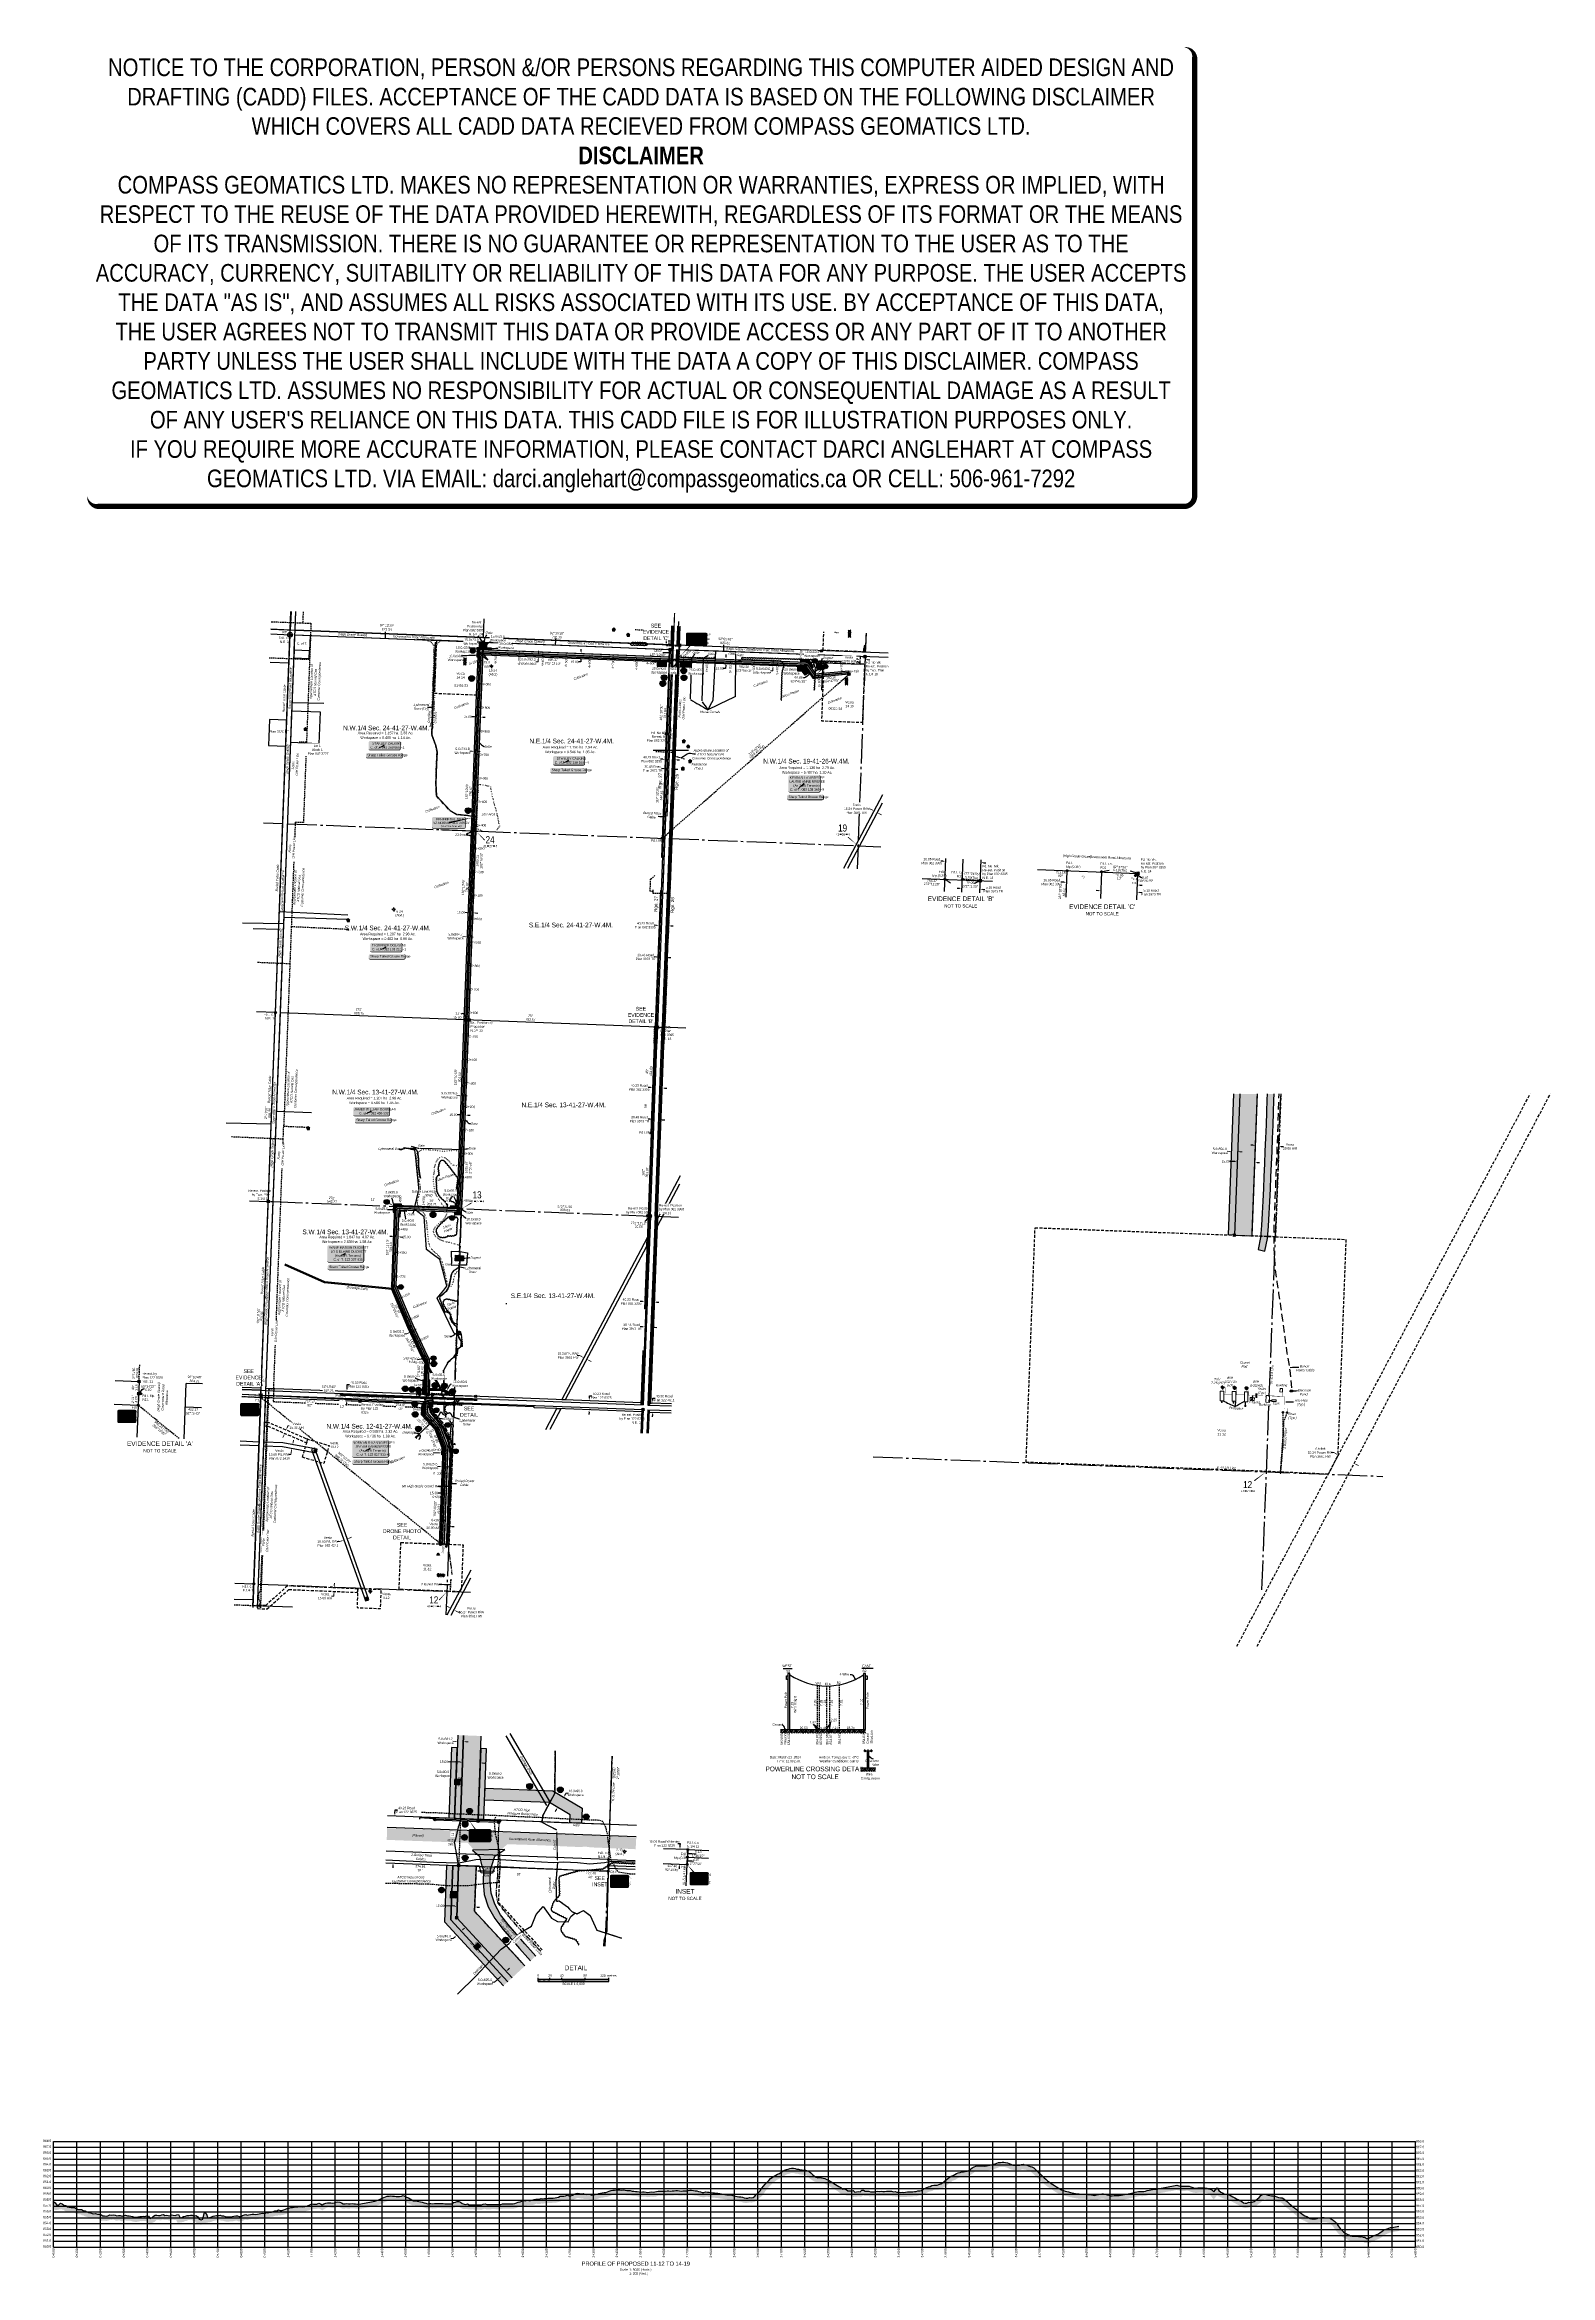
# Model space of a CAD drawing. Extents: x 311053 to 317465, y 5818876 to 5828373.
import ezdxf
from ezdxf.enums import TextEntityAlignment as Align

# ---------------------------------------------------------------- set-up
doc = ezdxf.new("R2010")
doc.units = 0
doc.header["$LTSCALE"] = 5
doc.header["$PDSIZE"] = 0.5
for name, pattern in [('0', [1, 1, 0]), ('DASHED2', [9.525, 6.35, -3.175]), ('foc-ACCESSROAD', [3.75, 2.5, -1.25]), ('foc-FLOWLINE', [3.75, 2.5, -1.25]), ('foc-QUARTERLINE', [33, 25, -3, 2, -3]), ('foc-TIELINE', [1.875, 1.25, -0.625]), ('foc-TOPO', [1, 0.2, -0.8]), ('foc-TOPO-ephemeral', [6.25, 3.125, -0.625, 0.625, -0.625, 0.625, -0.625]), ('foc-TRAV', [1.875, 1.25, -0.625]), ('POWERLINE5', [7.8, 2.4, -0.6, 0.6, -0.6, 0.6, -0.6, 2.4]), ('UG_PIPE', [1.875, 1.25, -0.625])]:
    doc.linetypes.add(name, pattern=pattern)
doc.layers.get('Defpoints').update_dxf_attribs({"color": 9})
for name, color, linetype in [('10', 1, 'Continuous'), ('35', 37, 'Continuous'), ('9', 3, 'Continuous'), ('AS-CABLE', 224, 'foc-CABLE'), ('AS-FENCE', 48, 'foc-FENCE'), ('AS-OWNER', 7, 'Continuous'), ('AS-PIPE-AG', 44, 'Continuous'), ('AS-PIPE-UG', 44, 'UG_PIPE'), ('AS-PIPE-UG-T', 44, 'Continuous'), ('AS-POWER', 104, 'foc-POWER'), ('AS-POWER-EXISTING', 72, 'POWERLINE5'), ('AS-POWER-EXISTING-PP', 72, 'Continuous'), ('AS-POWER-EXISTING-T', 72, 'Continuous'), ('AS-POWER-STAKED-T', 72, 'Continuous'), ('AS-POWER-T', 104, 'Continuous'), ('AS-RESIDENCE', 14, 'Continuous'), ('AS-ROADS', 254, 'Continuous'), ('AS-SYMBOL', 7, 'Continuous'), ('AS-TELEPHONE', 224, 'foc-TEL'), ('AS-TELEPHONE-T', 224, 'Continuous'), ('AS-TELUS', 224, 'foc-TEL'), ('AS-WILDLIFE-BLOCK', 131, 'Continuous'), ('C-AR', 13, 'foc-ACCESSROAD'), ('C-RW', 13, 'Continuous'), ('C-SYMBOL', 7, 'Continuous'), ('C-WS', 13, 'foc-ACCESSROAD'), ('C-WS-S', 13, 'Continuous'), ('CG-NOTES', 7, 'Continuous'), ('D-TXT', 6, 'Continuous'), ('DETAIL-T', 7, 'Continuous'), ('F-EZE', 190, 'foc-FLOWLINE'), ('F-RW', 190, 'Continuous'), ('F-WS-S', 190, 'Continuous'), ('L-AREAREQUIRED', 7, 'Continuous'), ('L-AREAWORK', 5, 'Continuous'), ('L-BD', 7, 'Continuous'), ('L-BD1', 253, 'Continuous'), ('L-DETAIL-T', 3, 'Continuous'), ('L-MON', 1, 'Continuous'), ('L-ROAD-T', 7, 'Continuous'), ('L-SEC', 7, 'Continuous'), ('L-SECLBL', 7, 'Continuous'), ('L-SECQ', 8, 'foc-QUARTERLINE'), ('L-TIE', 7, 'foc-TIELINE'), ('L-TITLEDB', 4, 'Continuous'), ('L-TITLEDB-T', 4, 'Continuous'), ('P-CROSSINGS', 250, 'Continuous'), ('P-CROSSINGS-GRID', 8, 'Continuous'), ('P-CROSSINGS-GROUND', 48, 'foc-TOPO'), ('P-CROSSINGS-LINE', 3, 'Continuous'), ('P-ELEVATION', 7, 'Continuous'), ('P-IOP1', 10, 'Continuous'), ('P-IOP1-H', 21, 'Continuous'), ('P-IOP2', 10, 'Continuous'), ('P-IOP2-H', 21, 'Continuous'), ('P-IOP3', 10, 'Continuous'), ('P-IOP3-H', 21, 'Continuous'), ('P-IOP4', 10, 'Continuous'), ('P-IOP4-H', 21, 'Continuous'), ('P-IOP5', 10, 'Continuous'), ('P-IOP5-H', 21, 'Continuous'), ('P-IOP6', 10, 'Continuous'), ('P-IOP6-H', 21, 'Continuous'), ('P-IOP7', 10, 'Continuous'), ('P-IOP7-H', 21, 'Continuous'), ('P-LTO', 14, 'Continuous'), ('P-PROPOSED', 10, 'Continuous'), ('P-PROPOSED-H', 21, 'Continuous'), ('P-TEMP-H', 41, 'Continuous'), ('P-TEMP_WORKSPACE', 46, 'Continuous'), ('P-TRAV', 4, 'foc-TRAV'), ('P-TXT', 4, 'Continuous'), ('S-T7', 7, 'Continuous'), ('T-BUSH', 110, '0'), ('T-BUSH-T', 110, 'Continuous'), ('T-DRAW', 143, 'foc-TOPO-ephemeral'), ('T-GENERAL', 48, 'foc-TOPO'), ('T-LOW-AREA', 48, 'foc-TOPO'), ('T-LOW-AREA-T', 48, 'Continuous'), ('T-TIE', 201, 'foc-TIELINE'), ('T-WATER', 160, 'Continuous'), ('T-WATER-H', 133, 'Continuous'), ('T-WATER-T', 170, 'Continuous')]:
    doc.layers.add(name, color=color, linetype=linetype)
for name, color, linetype, lineweight in [('AS-GENERAL', 48, 'Continuous', 18), ('C-AR-T', 13, 'Continuous', 9), ('C-RW-T', 13, 'Continuous', 9), ('C-WS-T', 13, 'Continuous', 9), ('F-RW-T', 190, 'Continuous', 9), ('P-TEMP-T', 46, 'Continuous', 18), ('T-TEXT', 48, 'Continuous', 18), ('T-TIE-T', 201, 'Continuous', 18)]:
    doc.layers.add(name, color=color, linetype=linetype, lineweight=lineweight)
doc.layers.add('DISCLAIMER', color=7, linetype='Continuous', plot=False)
doc.styles.add('100L', font='ARIALN.TTF', dxfattribs={"height": 11})
doc.styles.add('140', font='ARIALN.TTF', dxfattribs={"height": 15})
doc.styles.add('175L', font='ARIALN.TTF', dxfattribs={"height": 20})
doc.styles.add('80', font='ARIALN.TTF', dxfattribs={"height": 10})
doc.styles.add('80CG', font='ARIALN.TTF', dxfattribs={"height": 10})
doc.styles.add('80L', font='ARIALN.TTF', dxfattribs={"height": 10})
doc.styles.add('80LS', font='ARIALNI.TTF', dxfattribs={"height": 10})
doc.styles.add('Crossing', font='ARIALN.TTF', dxfattribs={"height": 10})
doc.styles.add('foc-LtypeFont', font='ARIALN.TTF', dxfattribs={"height": 7.35})
doc.styles.add('SIMPLEX', font='ARIALN.TTF')
doc.linetypes.add('foc-CABLE', pattern='A,2,-1,["C",foc-LtypeFont,S=0.2,R=0,X=-0.625,Y=-0.75],-1.24,8', length=12.24)
doc.linetypes.add('foc-FENCE', pattern='A,10,-1,["X",foc-LtypeFont,S=0.2,R=0,X=-0.625,Y=-0.75],-1.24', length=12.24)
doc.linetypes.add('foc-POWER', pattern='A,6,-1,["P",foc-LtypeFont,S=0.2,R=0,X=-0.625,Y=-0.75],-1.24,4', length=12.24)
doc.linetypes.add('foc-TEL', pattern='A,2,-1,["T",foc-LtypeFont,S=0.2,R=0,X=-0.425,Y=-0.75],-1.24,8', length=12.24)
doc.linetypes.add('foc-TEL-NOLINE', pattern='A,0,-2,["T",foc-LtypeFont,S=0.2,R=0,X=-0.425,Y=-0.75],-10.24', length=12.24)
doc.linetypes.add('foc-TOPO-flowdirection-NOLINE', pattern='A,0,[">",foc-LtypeFont,S=0.3,R=0,X=0,Y=-0.945],-20,[">",foc-LtypeFont,S=0.3,R=0,X=0,Y=-0.945],0', length=20)
doc.dimstyles.new('Compass 5 000', dxfattribs={"dimscale": 5, "dimtxt": 9, "dimasz": 2, "dimexe": 0.2, "dimexo": 0.0625, "dimgap": 0.5, "dimtad": 0, "dimtih": 1, "dimtoh": 1, "dimzin": 0, "dimdsep": 46, "dimtxsty": '80CG', "dimcen": 0.1, "dimse1": 1, "dimse2": 1, "dimclrd": 256, "dimclrt": 256, "dimaunit": 1, "dimadec": 4, "dimazin": 0, "dimtfac": 0.06, "dimtofl": 0, "dimtmove": 0, "dimatfit": 1, "dimfxl": 0.2, "dimtolj": 1, "dimtzin": 0, "dimlwd": -1, "dimarcsym": 0})

# ---------------------------------------------------------------- blocks, each defined once
blk = doc.blocks.new('*U390')
h = blk.add_hatch(color=59)
edge = h.paths.add_edge_path()
edge.add_line((-61.5, -37), (61.5, -37))
edge.add_arc((61.5, -31), 6, 270, 360)
edge.add_line((67.5, -31), (67.5, 29.5))
edge.add_arc((61.5, 29.5), 6, 0, 90)
edge.add_line((61.5, 35.5), (-61.5, 35.5))
edge.add_arc((-61.5, 29.5), 6, 90, 180)
edge.add_line((-67.5, 29.5), (-67.5, -31))
edge.add_arc((-61.5, -31), 6, 180, 270)
at = {"color": 1, "flags": 128}
blk.add_lwpolyline([(-61.5, -37, 3, 3, 0), (61.5, -37, 3, 3, 0.414214), (67.5, -31, 3, 3, 0), (67.5, 29.5, 3, 0, 0.414214), (61.5, 35.5, 0, 0, 0), (-61.5, 35.5, 0, 0, 0.414214), (-67.5, 29.5, 0, 0, 0), (-67.5, -31, 0, 3, 0.414214)], format="xyseb", close=True, dxfattribs=at)
blk.add_lwpolyline([(-33.2, -27.4, 0, 7.5, 0), (0, 0, 0, 0, 0)], format="xyseb", dxfattribs=at)
at = {"color": 1, "style": '80'}
blk.add_attdef('ENTER_TEXT_001', (-36, -5), '', height=10, dxfattribs=at)
blk = doc.blocks.new('TRIA')
blk.add_hatch(color=255).paths.add_polyline_path([(0, 1.5), (-1.5, -0.9), (1.4, -0.9)])
blk = doc.blocks.new('TRIAA')
blk.add_blockref('TRIA', (0, 0))
blk = doc.blocks.new('TRIB')
at = {"color": 1}
blk.add_lwpolyline([(-1.1, -0.7), (0, 1.1), (1, -0.7)], close=True, dxfattribs=at)
blk = doc.blocks.new('TRIBB')
blk.add_blockref('TRIB', (0, 0))
blk = doc.blocks.new('TRICC')
for name in ['TRIAA', 'TRIBB']:
    blk.add_blockref(name, (0, 0))
blk = doc.blocks.new('plspike')
blk.add_blockref('TRICC', (0, 0))
blk = doc.blocks.new('fdia')
at = {"color": 255, "const_width": 1}
blk.add_lwpolyline([(-0.5, 0, 1), (0.5, 0, 1)], format="xyb", close=True, dxfattribs=at)
blk = doc.blocks.new('Fdiaa')
blk.add_blockref('fdia', (0, 0))
blk = doc.blocks.new('fdib')
at = {"color": 1, "const_width": 1.6}
blk.add_lwpolyline([(-0.4, 0, 1), (0.4, 0, 1)], format="xyb", close=True, dxfattribs=at)
at = {"color": 1}
blk.add_circle((0, 0), 0.8, dxfattribs=at)
blk = doc.blocks.new('Fdibb')
blk.add_blockref('fdib', (0, 0))
blk = doc.blocks.new('fdicc')
for name in ['Fdibb', 'Fdiaa']:
    blk.add_blockref(name, (0, 0))
blk = doc.blocks.new('FDI')
blk.add_blockref('fdicc', (0, 0))
blk = doc.blocks.new('POWERPOLE')
h = blk.add_hatch(color=255)
edge = h.paths.add_edge_path()
edge.add_arc((0, 0), 0.96, 0, 360)
at = {"linetype": 'Continuous'}
for p, q in [((0.7, -0.7), (-0.7, 0.7)), ((-0.7, -0.7), (0.7, 0.7))]:
    blk.add_line(p, q, dxfattribs=at)
blk.add_circle((0, 0), 0.96, dxfattribs=at)
blk = doc.blocks.new('*U393')
h = blk.add_hatch(color=255)
edge = h.paths.add_edge_path()
edge.add_line((-71.5, -11.5), (71.5, -11.5))
edge.add_arc((71.5, -5.5), 6, 270, 360)
edge.add_line((77.5, -5.5), (77.5, 4))
edge.add_arc((71.5, 4), 6, 0, 90)
edge.add_line((71.5, 10), (-71.5, 10))
edge.add_arc((-71.5, 4), 6, 90, 180)
edge.add_line((-77.5, 4), (-77.5, -5.5))
edge.add_arc((-71.5, -5.5), 6, 180, 270)
at = {"color": 131, "flags": 128}
blk.add_lwpolyline([(-71.5, -11.5, 3, 3, 0), (71.5, -11.5, 3, 3, 0.414214), (77.5, -5.5, 3, 3, 0), (77.5, 4, 3, 0, 0.414214), (71.5, 10, 0, 0, 0), (-71.5, 10, 0, 0, 0.414214), (-77.5, 4, 0, 0, 0), (-77.5, -5.5, 0, 3, 0.414214)], format="xyseb", close=True, dxfattribs=at)
at = {"color": 131, "style": '80'}
blk.add_attdef('ENTER_TEXT_001', (-36, -5), '', height=10, dxfattribs=at)
blk = doc.blocks.new('*U394')
h = blk.add_hatch(color=59)
edge = h.paths.add_edge_path()
edge.add_line((-61.5, -20), (61.5, -20))
edge.add_arc((61.5, -14), 6, 270, 360)
edge.add_line((67.5, -14), (67.5, 12.5))
edge.add_arc((61.5, 12.5), 6, 0, 90)
edge.add_line((61.5, 18.5), (-61.5, 18.5))
edge.add_arc((-61.5, 12.5), 6, 90, 180)
edge.add_line((-67.5, 12.5), (-67.5, -14))
edge.add_arc((-61.5, -14), 6, 180, 270)
at = {"color": 1, "flags": 128}
blk.add_lwpolyline([(-61.5, -20, 3, 3, 0), (61.5, -20, 3, 3, 0.414214), (67.5, -14, 3, 3, 0), (67.5, 12.5, 3, 0, 0.414214), (61.5, 18.5, 0, 0, 0), (-61.5, 18.5, 0, 0, 0.414214), (-67.5, 12.5, 0, 0, 0), (-67.5, -14, 0, 3, 0.414214)], format="xyseb", close=True, dxfattribs=at)
blk.add_lwpolyline([(-32.2, -14.5, 0, 7.5, 0), (0, 0, 0, 0, 0)], format="xyseb", dxfattribs=at)
at = {"color": 1, "style": '80'}
blk.add_attdef('ENTER_TEXT_001', (-36, -5), '', height=10, dxfattribs=at)
blk = doc.blocks.new('GABD')
for p, q in [((-0.8, 0), (-1.6, 0)), ((0, 0.8), (0, 1.6)), ((1.6, 0), (0.8, 0)), ((0, -0.8), (0, -1.6))]:
    blk.add_line(p, q)
blk.add_circle((0, 0), 0.8)
blk = doc.blocks.new('WC')
at = {"layer": 'L-MON'}
h = blk.add_hatch(color=255, dxfattribs=at)
h.dxf.hatch_style = 1
edge = h.paths.add_edge_path()
edge.add_arc((0, 0), 0.9, 0, 360)
at = {"layer": 'L-MON', "color": 240, "flags": 128}
for points in [[(-0.6, 0.5), (-1.2, 1.1)], [(0.5, 0.6), (1.1, 1.2)], [(-1.2, -1.2), (-0.6, -0.6)], [(1.2, -1.2), (0.6, -0.6)]]:
    blk.add_lwpolyline(points, dxfattribs=at)
at = {"layer": 'L-MON', "color": 240}
for radius in [0.8, 0.373]:
    blk.add_circle((0, 0), radius, dxfattribs=at)
blk = doc.blocks.new('*U396')
h = blk.add_hatch(color=59)
edge = h.paths.add_edge_path()
edge.add_line((-71.5, -20), (71.5, -20))
edge.add_arc((71.5, -14), 6, 270, 360)
edge.add_line((77.5, -14), (77.5, 12.5))
edge.add_arc((71.5, 12.5), 6, 0, 90)
edge.add_line((71.5, 18.5), (-71.5, 18.5))
edge.add_arc((-71.5, 12.5), 6, 90, 180)
edge.add_line((-77.5, 12.5), (-77.5, -14))
edge.add_arc((-71.5, -14), 6, 180, 270)
at = {"color": 1, "flags": 128}
blk.add_lwpolyline([(-71.5, -20, 3, 3, 0), (71.5, -20, 3, 3, 0.414214), (77.5, -14, 3, 3, 0), (77.5, 12.5, 3, 0, 0.414214), (71.5, 18.5, 0, 0, 0), (-71.5, 18.5, 0, 0, 0.414214), (-77.5, 12.5, 0, 0, 0), (-77.5, -14, 0, 3, 0.414214)], format="xyseb", close=True, dxfattribs=at)
blk.add_lwpolyline([(-32.2, -14.5, 0, 7.5, 0), (0, 0, 0, 0, 0)], format="xyseb", dxfattribs=at)
at = {"color": 1, "style": '80'}
blk.add_attdef('ENTER_TEXT_001', (-36, -5), '', height=10, dxfattribs=at)
blk = doc.blocks.new('*U397')
h = blk.add_hatch(color=59)
edge = h.paths.add_edge_path()
edge.add_line((-71.5, -37), (71.5, -37))
edge.add_arc((71.5, -31), 6, 270, 360)
edge.add_line((77.5, -31), (77.5, 29.5))
edge.add_arc((71.5, 29.5), 6, 0, 90)
edge.add_line((71.5, 35.5), (-71.5, 35.5))
edge.add_arc((-71.5, 29.5), 6, 90, 180)
edge.add_line((-77.5, 29.5), (-77.5, -31))
edge.add_arc((-71.5, -31), 6, 180, 270)
at = {"color": 1, "flags": 128}
blk.add_lwpolyline([(-71.5, -37, 3, 3, 0), (71.5, -37, 3, 3, 0.414214), (77.5, -31, 3, 3, 0), (77.5, 29.5, 3, 0, 0.414214), (71.5, 35.5, 0, 0, 0), (-71.5, 35.5, 0, 0, 0.414214), (-77.5, 29.5, 0, 0, 0), (-77.5, -31, 0, 3, 0.414214)], format="xyseb", close=True, dxfattribs=at)
blk.add_lwpolyline([(-32.2, -14.5, 0, 7.5, 0), (0, 0, 0, 0, 0)], format="xyseb", dxfattribs=at)
at = {"color": 1, "style": '80'}
blk.add_attdef('ENTER_TEXT_001', (-36, -5), '', height=10, dxfattribs=at)
blk = doc.blocks.new('*D398')
at = {"layer": 'C-AR-T', "transparency": 16777216}
for p, q in [((312085.4, 5822483.5), (312089.4, 5822492.7)), ((312089.4, 5822492.7), (312099.4, 5822492.7)), ((312071.6, 5822451.4), (312067.6, 5822442.2))]:
    blk.add_line(p, q, dxfattribs=at)
for points in [[(312070, 5822452), (312073.1, 5822450.7), (312075.5, 5822460.6)], [(312083.9, 5822484.2), (312087, 5822482.8), (312081.5, 5822474.3)]]:
    blk.add_solid(points, dxfattribs=at)
at = {"layer": 'C-AR-T', "transparency": 16777216, "insert": (312126.7, 5822492.7), "char_height": 10, "attachment_point": 5, "style": '80CG', "bg_fill": 3, "box_fill_scale": 1.1, "bg_fill_color": 256, "bg_fill_true_color": 13158600, "bg_fill_transparency": 0}
blk.add_mtext('\\A1;Vesta\\P15.00 A/R', dxfattribs=at)
at = {"layer": 'Defpoints', "color": 0, "transparency": 16777216}
for p in [(312076.1, 5822460.3), (312081.5, 5822474.3), (312082, 5822474.1)]:
    blk.add_point(p, dxfattribs=at)
blk = doc.blocks.new('*D399')
at = {"layer": 'C-AR-T', "transparency": 16777216}
for p, q in [((312286.8, 5821812.7), (312287.3, 5821822.7)), ((312285, 5821767.7), (312275, 5821767.7)), ((312285.4, 5821777.7), (312285, 5821767.7))]:
    blk.add_line(p, q, dxfattribs=at)
for points in [[(312285.2, 5821812.8), (312288.5, 5821812.6), (312286.4, 5821802.7)], [(312283.7, 5821777.8), (312287.1, 5821777.6), (312285.8, 5821787.7)]]:
    blk.add_solid(points, dxfattribs=at)
at = {"layer": 'Defpoints', "color": 0, "transparency": 16777216}
for p in [(312287, 5821802.7), (312285.8, 5821787.7), (312286.3, 5821787.7)]:
    blk.add_point(p, dxfattribs=at)
at = {"layer": 'C-AR-T', "transparency": 16777216, "insert": (312247.7, 5821767.7), "char_height": 10, "attachment_point": 5, "style": '80CG'}
blk.add_mtext('\\A1;Vesta\\P15.00 A/R', dxfattribs=at)
blk = doc.blocks.new('GAS')
h = blk.add_hatch(color=255)
h.dxf.hatch_style = 1
edge = h.paths.add_edge_path()
edge.add_arc((0, 0), 0.9, 0, 360)
for p, q in [((-0.8, 0), (-1.6, 0)), ((-0.6, 0.6), (-1.1, 1.1)), ((0, 0.8), (0, 1.6)), ((0.6, 0.6), (1.1, 1.1)), ((1.6, 0), (0.8, 0)), ((-0.6, -0.6), (-1.1, -1.1)), ((0, -0.8), (0, -1.6)), ((1.1, -1.1), (0.6, -0.6))]:
    blk.add_line(p, q)
blk.add_circle((0, 0), 0.8)
blk = doc.blocks.new('*D400')
at = {"layer": 'C-WS-S', "transparency": 16777216}
for p, q in [((312747, 5822066), (312737, 5822066.3)), ((312787, 5822064.5), (312796.9, 5822064.1))]:
    blk.add_line(p, q, dxfattribs=at)
for points in [[(312747, 5822067.6), (312746.9, 5822064.3), (312757, 5822065.6)], [(312787, 5822066.2), (312786.9, 5822062.8), (312777, 5822064.9)]]:
    blk.add_solid(points, dxfattribs=at)
at = {"layer": 'Defpoints', "color": 0, "transparency": 16777216}
for p in [(312757, 5822067), (312757, 5822065.6), (312777, 5822066.3)]:
    blk.add_point(p, dxfattribs=at)
at = {"layer": 'C-WS-S', "transparency": 16777216, "insert": (312709.3, 5822066.3), "char_height": 10, "attachment_point": 5, "style": '80CG'}
blk.add_mtext('\\A1;Vesta\\P20.00 A/R', dxfattribs=at)
blk = doc.blocks.new('*D401')
at = {"layer": 'C-RW-T', "transparency": 16777216}
for p, q in [((312308.7, 5821999.7), (312298.7, 5821999.7)), ((312318.1, 5822003.1), (312308.7, 5821999.7)), ((312351.1, 5822014.8), (312360.5, 5822018.2))]:
    blk.add_line(p, q, dxfattribs=at)
for points in [[(312317.5, 5822004.6), (312318.7, 5822001.5), (312327.5, 5822006.4)], [(312350.6, 5822016.4), (312351.7, 5822013.3), (312341.7, 5822011.5)]]:
    blk.add_solid(points, dxfattribs=at)
at = {"layer": 'Defpoints', "color": 0, "transparency": 16777216}
for p in [(312326.5, 5822009.3), (312327.5, 5822006.4), (312340.7, 5822014.3)]:
    blk.add_point(p, dxfattribs=at)
at = {"layer": 'C-RW-T', "transparency": 16777216, "insert": (312259.6, 5821999.7), "char_height": 10, "attachment_point": 5, "style": '80CG'}
blk.add_mtext('\\A1;Vesta\\P15.00 P/L R/W\\PPlan 082 4241', dxfattribs=at)
blk = doc.blocks.new('*D402')
at = {"layer": 'C-RW-T', "transparency": 16777216}
for p, q in [((312101.7, 5822370.7), (312091.7, 5822370.7)), ((312104.8, 5822387.6), (312101.7, 5822370.7)), ((312111.3, 5822422), (312113.1, 5822431.8))]:
    blk.add_line(p, q, dxfattribs=at)
for points in [[(312103.2, 5822387.9), (312106.5, 5822387.3), (312106.7, 5822397.4)], [(312109.6, 5822422.3), (312112.9, 5822421.7), (312109.4, 5822412.2)]]:
    blk.add_solid(points, dxfattribs=at)
at = {"layer": 'Defpoints', "color": 0, "transparency": 16777216}
for p in [(312089.9, 5822400.6), (312092.6, 5822415.3), (312106.7, 5822397.4)]:
    blk.add_point(p, dxfattribs=at)
at = {"layer": 'C-RW-T', "transparency": 16777216, "insert": (312052.6, 5822370.7), "char_height": 10, "attachment_point": 5, "style": '80CG'}
blk.add_mtext('\\A1;Vesta\\P15.00 P/L R/W\\PPlan 072 1410', dxfattribs=at)
blk = doc.blocks.new('*D404')
at = {"layer": 'Defpoints', "color": 0, "transparency": 16777216}
for p in [(312782.8, 5821716), (312793.7, 5821736.4), (312807.1, 5821729.2)]:
    blk.add_point(p, dxfattribs=at)
at = {"layer": 'F-RW-T', "transparency": 16777216}
for p, q in [((312774, 5821720.7), (312765.2, 5821725.4)), ((312805.1, 5821704.1), (312814, 5821699.4)), ((312814, 5821699.4), (312824, 5821699.4))]:
    blk.add_line(p, q, dxfattribs=at)
for points in [[(312774.8, 5821722.2), (312773.2, 5821719.2), (312782.8, 5821716)], [(312805.9, 5821705.6), (312804.4, 5821702.7), (312796.3, 5821708.8)]]:
    blk.add_solid(points, dxfattribs=at)
at = {"layer": 'F-RW-T', "transparency": 16777216, "insert": (312870.7, 5821699.4), "char_height": 10, "attachment_point": 5, "style": '80CG'}
blk.add_mtext('\\A1;Fortis\\P15.24 Power R/W\\PPlan 3661 HW', dxfattribs=at)
blk = doc.blocks.new('*D405')
at = {"layer": 'Defpoints', "color": 0, "transparency": 16777216}
for p in [(312118.7, 5822608.1), (312120.3, 5822648.3), (312340.8, 5822640)]:
    blk.add_point(p, dxfattribs=at)
at = {"layer": 'L-TITLEDB-T', "transparency": 16777216}
for p, q in [((312341.2, 5822649.9), (312341.9, 5822668.8)), ((312341.9, 5822668.8), (312351.9, 5822668.8)), ((312338.9, 5822589.8), (312338.5, 5822579.8))]:
    blk.add_line(p, q, dxfattribs=at)
for points in [[(312339.5, 5822650), (312342.8, 5822649.9), (312340.8, 5822640)], [(312337.2, 5822589.8), (312340.6, 5822589.7), (312339.3, 5822599.8)]]:
    blk.add_solid(points, dxfattribs=at)
at = {"layer": 'L-TITLEDB-T', "transparency": 16777216, "insert": (312390.7, 5822668.8), "char_height": 10, "attachment_point": 5, "style": '80CG'}
blk.add_mtext('\\A1;40.23 Road\\PPlan 122 0325', dxfattribs=at)
blk = doc.blocks.new('L-SECLBL')
at = {"layer": '9', "color": 7}
for p, q in [((-5.1, -27.8), (-12.3, -27.8)), ((20.7, -27.8), (13.5, -27.8))]:
    blk.add_line(p, q, dxfattribs=at)
at = {"layer": '10', "color": 2, "style": 'SIMPLEX'}
blk.add_attdef('SEC', text='', height=30, dxfattribs=at).set_placement((0, 0), align=Align.MIDDLE)
at = {"layer": '10', "color": 5, "style": '80L'}
blk.add_attdef('TWP', text='', height=9.5, dxfattribs=at).set_placement((-14.4, -27.4), align=Align.MIDDLE_RIGHT)
blk.add_attdef('RGE', text='', height=9.5, dxfattribs=at).set_placement((3.6, -27.4), align=Align.MIDDLE_CENTER)
blk.add_attdef('MER', text='', height=9.5, dxfattribs=at).set_placement((23.2, -27.4), align=Align.MIDDLE_LEFT)
blk = doc.blocks.new('WC2')
at = {"layer": 'L-MON'}
h = blk.add_hatch(color=255, dxfattribs=at)
h.dxf.hatch_style = 1
edge = h.paths.add_edge_path()
edge.add_arc((0, 0), 0.9, 0, 360)
at = {"layer": 'L-MON', "color": 14, "flags": 128}
for points in [[(-0.6, 0.5), (-1.2, 1.1)], [(0.5, 0.6), (1.1, 1.2)], [(-1.2, -1.2), (-0.6, -0.6)], [(1.2, -1.2), (0.6, -0.6)]]:
    blk.add_lwpolyline(points, dxfattribs=at)
at = {"layer": 'L-MON', "color": 14}
for radius in [0.8, 0.373]:
    blk.add_circle((0, 0), radius, dxfattribs=at)
blk = doc.blocks.new('*D407')
at = {"layer": 'Defpoints', "color": 0, "transparency": 16777216}
for p in [(313711.2, 5825732.9), (313751.4, 5825731.4), (313736.2, 5825328.3)]:
    blk.add_point(p, dxfattribs=at)
at = {"layer": 'L-TITLEDB-T', "transparency": 16777216}
for p, q in [((313686, 5825330.2), (313676, 5825330.6)), ((313746.2, 5825328), (313756.2, 5825327.6))]:
    blk.add_line(p, q, dxfattribs=at)
for points in [[(313686.1, 5825331.9), (313686, 5825328.6), (313696, 5825329.9)], [(313746.3, 5825329.6), (313746.1, 5825326.3), (313736.2, 5825328.3)]]:
    blk.add_solid(points, dxfattribs=at)
at = {"layer": 'L-TITLEDB-T', "transparency": 16777216, "insert": (313637.3, 5825330.6), "char_height": 10, "attachment_point": 5, "style": '80CG'}
blk.add_mtext('\\A1;40.23 Road\\PPlan 082 3395', dxfattribs=at)
blk = doc.blocks.new('*D408')
at = {"layer": 'Defpoints', "color": 0, "transparency": 16777216}
for p in [(313713.9, 5825674.1), (313744.3, 5825672.9), (313729.8, 5825288.8)]:
    blk.add_point(p, dxfattribs=at)
at = {"layer": 'L-TITLEDB-T', "transparency": 16777216}
for p, q in [((313689.4, 5825290.3), (313679.4, 5825290.7)), ((313739.8, 5825288.4), (313749.8, 5825288.1))]:
    blk.add_line(p, q, dxfattribs=at)
for points in [[(313689.4, 5825292), (313689.3, 5825288.7), (313699.3, 5825290)], [(313739.8, 5825290.1), (313739.7, 5825286.8), (313729.8, 5825288.8)]]:
    blk.add_solid(points, dxfattribs=at)
at = {"layer": 'L-TITLEDB-T', "transparency": 16777216, "insert": (313642.4, 5825290.7), "char_height": 10, "attachment_point": 5, "style": '80CG'}
blk.add_mtext('\\A1;30.48 Road\\PPlan 3973 TR', dxfattribs=at)
blk = doc.blocks.new('res_occ')
for points in [[(0.1, 0.9), (-1.3, -0.4), (1.5, -0.4)], [(-0.9, -1.4), (1.1, -1.4), (1.1, -0.4), (-0.9, -0.4)]]:
    blk.add_hatch(color=14).paths.add_polyline_path(points)
at = {"color": 14}
for points in [[(0.1, 0.9), (-1.3, -0.4), (1.5, -0.4)], [(-0.9, -1.4), (1.1, -1.4), (1.1, -0.4), (-0.9, -0.4)]]:
    blk.add_lwpolyline(points, close=True, dxfattribs=at)
blk = doc.blocks.new('TEMP')
h = blk.add_hatch(color=255)
h.dxf.hatch_style = 1
h.paths.add_polyline_path([(0, 0.3), (-0.7, 1.2), (-0.7, 0.7), (-1.2, 0.7), (-0.3, 0), (-1.2, -0.7), (-0.7, -0.7), (-0.7, -1.2), (0, -0.3), (0.7, -1.2), (0.7, -0.7), (1.2, -0.7), (0.3, 0), (1.2, 0.7), (0.7, 0.7), (0.7, 1.2)])
h.paths.add_polyline_path([(0.6, 0.8), (0.6, 0.6), (0.8, 0.6), (0.1, 0), (0.8, -0.6), (0.6, -0.6), (0.6, -0.8), (0, -0.1), (-0.6, -0.8), (-0.6, -0.6), (-0.8, -0.6), (-0.1, 0), (-0.8, 0.6), (-0.6, 0.6), (-0.6, 0.8), (0, 0.1)], flags=16)
h = blk.add_hatch(color=1)
h.dxf.hatch_style = 1
h.paths.add_polyline_path([(0, 0.1), (-0.6, 0.8), (-0.6, 0.6), (-0.8, 0.6), (-0.1, 0), (-0.8, -0.6), (-0.6, -0.6), (-0.6, -0.8), (0, -0.1), (0.6, -0.8), (0.6, -0.6), (0.8, -0.6), (0.1, 0), (0.8, 0.6), (0.6, 0.6), (0.6, 0.8)])
at = {"color": 1}
for p, q in [((-0.1, 0), (0.1, 0)), ((0, 0.1), (0, -0.1))]:
    blk.add_line(p, q, dxfattribs=at)
at = {"color": 255, "flags": 128}
blk.add_lwpolyline([(-0.3, 0), (-1.2, 0.7), (-0.7, 0.7), (-0.7, 1.2), (0, 0.3), (0.7, 1.2), (0.7, 0.7), (1.2, 0.7), (0.3, 0), (1.2, -0.7), (0.7, -0.7), (0.7, -1.2), (0, -0.3), (-0.7, -1.2), (-0.7, -0.7), (-1.2, -0.7)], close=True, dxfattribs=at)
at = {"color": 1, "flags": 128}
blk.add_lwpolyline([(-0.1, 0), (-0.8, 0.6), (-0.6, 0.6), (-0.6, 0.8), (0, 0.1), (0.6, 0.8), (0.6, 0.6), (0.8, 0.6), (0.1, 0), (0.8, -0.6), (0.6, -0.6), (0.6, -0.8), (0, -0.1), (-0.6, -0.8), (-0.6, -0.6), (-0.8, -0.6)], close=True, dxfattribs=at)
blk = doc.blocks.new('*D414')
at = {"layer": 'Defpoints', "color": 0, "transparency": 16777216}
for p in [(312883.5, 5825364.2), (312883.5, 5825363.7), (312888.5, 5825363.5)]:
    blk.add_point(p, dxfattribs=at)
at = {"layer": 'P-TEMP-T', "transparency": 16777216}
for p, q in [((312873.5, 5825364.6), (312863.5, 5825365)), ((312898.5, 5825363.7), (312908.5, 5825363.3))]:
    blk.add_line(p, q, dxfattribs=at)
for points in [[(312873.6, 5825366.3), (312873.5, 5825363), (312883.5, 5825364.2)], [(312898.6, 5825365.3), (312898.5, 5825362), (312888.5, 5825364.1)]]:
    blk.add_solid(points, dxfattribs=at)
at = {"layer": 'P-TEMP-T', "transparency": 16777216, "insert": (312832.7, 5825365), "char_height": 10, "attachment_point": 5, "style": '80CG'}
blk.add_mtext('\\A1;5.0x741.8\\PWorkspace', dxfattribs=at)
blk = doc.blocks.new('*D415')
at = {"layer": 'Defpoints', "color": 0, "transparency": 16777216}
for p in [(312853.5, 5824574.4), (312853.5, 5824574.2), (312858.5, 5824574)]:
    blk.add_point(p, dxfattribs=at)
at = {"layer": 'P-TEMP-T', "transparency": 16777216}
for p, q in [((312843.5, 5824574.8), (312833.5, 5824575.2)), ((312868.5, 5824573.9), (312878.5, 5824573.5))]:
    blk.add_line(p, q, dxfattribs=at)
for points in [[(312843.6, 5824576.5), (312843.4, 5824573.2), (312853.5, 5824574.4)], [(312868.6, 5824575.5), (312868.4, 5824572.2), (312858.5, 5824574.2)]]:
    blk.add_solid(points, dxfattribs=at)
at = {"layer": 'P-TEMP-T', "transparency": 16777216, "insert": (312802.7, 5824575.2), "char_height": 10, "attachment_point": 5, "style": '80CG'}
blk.add_mtext('\\A1;5.0x804.7\\PWorkspace', dxfattribs=at)
blk = doc.blocks.new('*D416')
at = {"layer": 'Defpoints', "color": 0, "transparency": 16777216}
for p in [(312827.7, 5823897.8), (312828.2, 5823909.5), (312833.2, 5823909.3)]:
    blk.add_point(p, dxfattribs=at)
at = {"layer": 'P-TEMP-T', "transparency": 16777216}
for p, q in [((312817.8, 5823898.2), (312807.8, 5823898.6)), ((312842.7, 5823897.3), (312852.7, 5823896.9))]:
    blk.add_line(p, q, dxfattribs=at)
for points in [[(312817.8, 5823899.9), (312817.7, 5823896.5), (312827.7, 5823897.8)], [(312842.8, 5823898.9), (312842.7, 5823895.6), (312832.7, 5823897.6)]]:
    blk.add_solid(points, dxfattribs=at)
at = {"layer": 'P-TEMP-T', "transparency": 16777216, "insert": (312776.9, 5823898.6), "char_height": 10, "attachment_point": 5, "style": '80CG'}
blk.add_mtext('\\A1;5.0x1076.5\\PWorkspace', dxfattribs=at)
blk = doc.blocks.new('*D418')
at = {"layer": 'Defpoints', "color": 0, "transparency": 16777216}
for p in [(313953.9, 5825741.2), (313965.5, 5825740.7), (313966.1, 5825755.7)]:
    blk.add_point(p, dxfattribs=at)
at = {"layer": 'P-TXT', "transparency": 16777216}
for p, q in [((313953, 5825716.7), (313943, 5825716.7)), ((313953.6, 5825731.2), (313953, 5825716.7)), ((313954.9, 5825766.1), (313955.2, 5825776.1))]:
    blk.add_line(p, q, dxfattribs=at)
for points in [[(313951.9, 5825731.2), (313955.2, 5825731.1), (313953.9, 5825741.2)], [(313953.2, 5825766.2), (313956.5, 5825766.1), (313954.5, 5825756.1)]]:
    blk.add_solid(points, dxfattribs=at)
at = {"layer": 'P-TXT', "transparency": 16777216, "insert": (313927.1, 5825716.7), "char_height": 10, "attachment_point": 5, "style": '80CG'}
blk.add_mtext('\\A1;15.00', dxfattribs=at)
blk = doc.blocks.new('*D419')
at = {"layer": 'Defpoints', "color": 0, "transparency": 16777216}
for p in [(313337, 5825764.5), (313356.9, 5825763.8), (313357.5, 5825778.8)]:
    blk.add_point(p, dxfattribs=at)
at = {"layer": 'P-TXT', "transparency": 16777216}
for p, q in [((313337.9, 5825789.5), (313338.3, 5825799.5)), ((313336.2, 5825744.6), (313326.2, 5825744.6)), ((313336.6, 5825754.5), (313336.2, 5825744.6))]:
    blk.add_line(p, q, dxfattribs=at)
for points in [[(313336.3, 5825789.6), (313339.6, 5825789.5), (313337.5, 5825779.5)], [(313334.9, 5825754.6), (313338.2, 5825754.5), (313337, 5825764.5)]]:
    blk.add_solid(points, dxfattribs=at)
at = {"layer": 'P-TXT', "transparency": 16777216, "insert": (313310.2, 5825744.6), "char_height": 10, "attachment_point": 5, "style": '80CG'}
blk.add_mtext('\\A1;15.00', dxfattribs=at)
blk = doc.blocks.new('*D420')
at = {"layer": 'Defpoints', "color": 0, "transparency": 16777216}
for p in [(312894.1, 5825510.7), (312894.6, 5825525), (312909.6, 5825524.4)]:
    blk.add_point(p, dxfattribs=at)
at = {"layer": 'P-TXT', "transparency": 16777216}
for p, q in [((312884.1, 5825511.1), (312870.8, 5825511.6)), ((312919.1, 5825509.7), (312929.1, 5825509.4))]:
    blk.add_line(p, q, dxfattribs=at)
for points in [[(312884.2, 5825512.7), (312884, 5825509.4), (312894.1, 5825510.7)], [(312919.1, 5825511.4), (312919, 5825508.1), (312909.1, 5825510.1)]]:
    blk.add_solid(points, dxfattribs=at)
at = {"layer": 'P-TXT', "transparency": 16777216, "insert": (312854.9, 5825511.6), "char_height": 10, "attachment_point": 5, "style": '80CG'}
blk.add_mtext('\\A1;15.00', dxfattribs=at)
blk = doc.blocks.new('*D421')
at = {"layer": 'Defpoints', "color": 0, "transparency": 16777216}
for p in [(312862.4, 5824676.9), (312860.9, 5824637.7), (312875.9, 5824637.1)]:
    blk.add_point(p, dxfattribs=at)
at = {"layer": 'P-TXT', "transparency": 16777216}
for p, q in [((312852.4, 5824677.3), (312842.4, 5824677.7)), ((312887.4, 5824676), (312897.4, 5824675.6))]:
    blk.add_line(p, q, dxfattribs=at)
for points in [[(312852.5, 5824679), (312852.3, 5824675.7), (312862.4, 5824676.9)], [(312887.4, 5824677.7), (312887.3, 5824674.3), (312877.4, 5824676.4)]]:
    blk.add_solid(points, dxfattribs=at)
at = {"layer": 'P-TXT', "transparency": 16777216, "insert": (312826.5, 5824677.7), "char_height": 10, "attachment_point": 5, "style": '80CG'}
blk.add_mtext('\\A1;15.00', dxfattribs=at)
blk = doc.blocks.new('*D422')
at = {"layer": 'Defpoints', "color": 0, "transparency": 16777216}
for p in [(312829.5, 5823813.6), (312829.6, 5823816.1), (312844.5, 5823813)]:
    blk.add_point(p, dxfattribs=at)
at = {"layer": 'P-TXT', "transparency": 16777216}
for p, q in [((312819.6, 5823816.4), (312809.7, 5823816.8)), ((312854.6, 5823815.1), (312864.6, 5823814.7))]:
    blk.add_line(p, q, dxfattribs=at)
for points in [[(312819.7, 5823818.1), (312819.6, 5823814.8), (312829.6, 5823816.1)], [(312854.7, 5823816.8), (312854.6, 5823813.4), (312844.6, 5823815.5)]]:
    blk.add_solid(points, dxfattribs=at)
at = {"layer": 'P-TXT', "transparency": 16777216, "insert": (312793.7, 5823816.8), "char_height": 10, "attachment_point": 5, "style": '80CG'}
blk.add_mtext('\\A1;15.00', dxfattribs=at)
blk = doc.blocks.new('*D423')
at = {"layer": 'Defpoints', "color": 0, "transparency": 16777216}
for p in [(313155.7, 5825766.6), (313184.1, 5825765.5), (313184.3, 5825770.5)]:
    blk.add_point(p, dxfattribs=at)
at = {"layer": 'P-TEMP-T', "transparency": 16777216}
for p, q in [((313156.3, 5825781.6), (313156.6, 5825791.5)), ((313154.8, 5825745.1), (313144.8, 5825745.1)), ((313155.3, 5825756.6), (313154.8, 5825745.1))]:
    blk.add_line(p, q, dxfattribs=at)
for points in [[(313153.6, 5825756.6), (313157, 5825756.5), (313155.7, 5825766.6)], [(313154.6, 5825781.6), (313157.9, 5825781.5), (313155.9, 5825771.6)]]:
    blk.add_solid(points, dxfattribs=at)
at = {"layer": 'P-TEMP-T', "transparency": 16777216, "insert": (313114, 5825745.1), "char_height": 10, "attachment_point": 5, "style": '80CG'}
blk.add_mtext('\\A1;5.0x793.2 \\PWorkspace', dxfattribs=at)
blk = doc.blocks.new('*D425')
at = {"layer": 'Defpoints', "color": 0, "transparency": 16777216}
for p in [(312747.3, 5822178.2), (312748.3, 5822205.7), (312762.3, 5822177.6)]:
    blk.add_point(p, dxfattribs=at)
at = {"layer": 'P-TXT', "transparency": 16777216}
for p, q in [((312738.3, 5822206), (312726.9, 5822206.5)), ((312773.3, 5822204.7), (312783.3, 5822204.3))]:
    blk.add_line(p, q, dxfattribs=at)
for points in [[(312738.4, 5822207.7), (312738.3, 5822204.4), (312748.3, 5822205.7)], [(312773.3, 5822206.4), (312773.2, 5822203), (312763.3, 5822205.1)]]:
    blk.add_solid(points, dxfattribs=at)
at = {"layer": 'P-TXT', "transparency": 16777216, "insert": (312710.9, 5822206.5), "char_height": 10, "attachment_point": 5, "style": '80CG'}
blk.add_mtext('\\A1;15.00', dxfattribs=at)
blk = doc.blocks.new('*D426')
at = {"layer": 'C-WS-S', "transparency": 16777216}
for p, q in [((316198.9, 5823686.8), (316188.9, 5823687.1)), ((316318.8, 5823682.2), (316328.8, 5823681.8))]:
    blk.add_line(p, q, dxfattribs=at)
for points in [[(316199, 5823688.4), (316198.9, 5823685.1), (316208.9, 5823686.4)], [(316318.9, 5823683.9), (316318.8, 5823680.5), (316308.8, 5823682.6)]]:
    blk.add_solid(points, dxfattribs=at)
at = {"layer": 'Defpoints', "color": 0, "transparency": 16777216}
for p in [(316209.6, 5823704.4), (316309.5, 5823700.6), (316308.8, 5823682.6)]:
    blk.add_point(p, dxfattribs=at)
at = {"layer": 'C-WS-S', "transparency": 16777216, "insert": (316356.6, 5823681.8), "char_height": 10, "attachment_point": 5, "style": '80CG'}
blk.add_mtext('\\A1;Vesta\\P20.00 A/R', dxfattribs=at)
blk = doc.blocks.new('*D427')
at = {"layer": 'Defpoints', "color": 0, "transparency": 16777216}
for p in [(316131.2, 5823617.2), (316132.1, 5823638.9), (316207, 5823636.1)]:
    blk.add_point(p, dxfattribs=at)
at = {"layer": 'P-TXT', "transparency": 16777216}
for p, q in [((316121.3, 5823617.6), (316098.3, 5823618.5)), ((316216.2, 5823614), (316226.2, 5823613.6))]:
    blk.add_line(p, q, dxfattribs=at)
for points in [[(316121.3, 5823619.3), (316121.2, 5823615.9), (316131.2, 5823617.2)], [(316216.2, 5823615.7), (316216.1, 5823612.3), (316206.2, 5823614.4)]]:
    blk.add_solid(points, dxfattribs=at)
at = {"layer": 'P-TXT', "transparency": 16777216, "insert": (316082.3, 5823618.5), "char_height": 10, "attachment_point": 5, "style": '80CG'}
blk.add_mtext('\\A1;15.00', dxfattribs=at)
blk = doc.blocks.new('*D428')
at = {"layer": 'Defpoints', "color": 0, "transparency": 16777216}
for p in [(316107.8, 5823659.1), (316107.9, 5823660.8), (316132.8, 5823658.2)]:
    blk.add_point(p, dxfattribs=at)
at = {"layer": 'P-TEMP-T', "transparency": 16777216}
for p, q in [((316097.9, 5823661.2), (316087.9, 5823661.6)), ((316142.9, 5823659.5), (316152.9, 5823659.1))]:
    blk.add_line(p, q, dxfattribs=at)
for points in [[(316098, 5823662.9), (316097.8, 5823659.5), (316107.9, 5823660.8)], [(316142.9, 5823661.1), (316142.8, 5823657.8), (316132.9, 5823659.9)]]:
    blk.add_solid(points, dxfattribs=at)
at = {"layer": 'P-TEMP-T', "transparency": 16777216, "insert": (316057.1, 5823661.6), "char_height": 10, "attachment_point": 5, "style": '80CG'}
blk.add_mtext('\\A1;5.0x594.8\\PWorkspace', dxfattribs=at)
blk = doc.blocks.new('riser')
h = blk.add_hatch(color=255)
h.dxf.hatch_style = 1
edge = h.paths.add_edge_path()
edge.add_arc((0, 0), 0.7, 0, 360)
blk.add_hatch(color=48).paths.add_polyline_path([(0.6, -0.2), (-0.6, -0.2, 0.774597)])
at = {"color": 48}
blk.add_line((-0.6, -0.2), (0.6, -0.2), dxfattribs=at)
blk.add_circle((0, 0), 0.6, dxfattribs=at)
blk = doc.blocks.new('*D432')
at = {"layer": 'Defpoints', "color": 0, "transparency": 16777216}
for p in [(316629.3, 5822332.5), (316419.5, 5822099.8), (316486.8, 5822064)]:
    blk.add_point(p, dxfattribs=at)
at = {"layer": 'F-RW-T', "transparency": 16777216}
for p, q in [((316542, 5822378.9), (316532, 5822378.9)), ((316553.2, 5822372.9), (316542, 5822378.9)), ((316638.2, 5822327.8), (316647, 5822323.1))]:
    blk.add_line(p, q, dxfattribs=at)
for points in [[(316554, 5822374.4), (316552.4, 5822371.5), (316562, 5822368.2)], [(316639, 5822329.3), (316637.4, 5822326.3), (316629.3, 5822332.5)]]:
    blk.add_solid(points, dxfattribs=at)
at = {"layer": 'F-RW-T', "transparency": 16777216, "insert": (316485.3, 5822378.9), "char_height": 10, "attachment_point": 5, "style": '80CG'}
blk.add_mtext('\\A1;Altalink\\P15.24 Power R/W\\PPlan 3661 HW', dxfattribs=at)
blk = doc.blocks.new('*D447')
at = {"layer": 'Defpoints', "color": 0, "transparency": 16777216}
for p in [(312747.1, 5822306.9), (312747.6, 5822319.2), (312752.1, 5822306.7)]:
    blk.add_point(p, dxfattribs=at)
at = {"layer": 'P-TEMP-T', "transparency": 16777216}
for p, q in [((312737.6, 5822319.6), (312726.2, 5822320)), ((312762.6, 5822318.6), (312772.6, 5822318.2))]:
    blk.add_line(p, q, dxfattribs=at)
for points in [[(312737.7, 5822321.2), (312737.6, 5822317.9), (312747.6, 5822319.2)], [(312762.7, 5822320.3), (312762.5, 5822316.9), (312752.6, 5822319)]]:
    blk.add_solid(points, dxfattribs=at)
at = {"layer": 'P-TEMP-T', "transparency": 16777216, "insert": (312695.4, 5822320), "char_height": 10, "attachment_point": 5, "style": '80CG'}
blk.add_mtext('\\A1;5.0x625.6\\PWorkspace', dxfattribs=at)
blk = doc.blocks.new('*D455')
at = {"layer": 'Defpoints', "color": 0, "transparency": 16777216}
for p in [(313757.5, 5820689.6), (313758.5, 5820689.6), (313755.1, 5820626.9)]:
    blk.add_point(p, dxfattribs=at)
at = {"layer": 'L-TITLEDB-T', "transparency": 16777216}
for p, q in [((313749.4, 5820713.8), (313759.4, 5820713.8)), ((313758.9, 5820699.5), (313759.3, 5820709.5)), ((313759.4, 5820713.8), (313759.3, 5820709.5)), ((313755.7, 5820616.8), (313755.4, 5820606.9))]:
    blk.add_line(p, q, dxfattribs=at)
for points in [[(313757.2, 5820699.6), (313760.6, 5820699.5), (313758.5, 5820689.6)], [(313754.1, 5820616.9), (313757.4, 5820616.8), (313756.1, 5820626.8)]]:
    blk.add_solid(points, dxfattribs=at)
at = {"layer": 'L-TITLEDB-T', "transparency": 16777216, "insert": (313692.9, 5820713.8), "char_height": 10, "attachment_point": 5, "style": '80CG'}
blk.add_mtext('\\A1;10.06 Road Widening\\PPlan 122 0325', dxfattribs=at)
blk = doc.blocks.new('*D463')
at = {"layer": 'C-WS-S', "transparency": 16777216}
for p, q in [((314516.5, 5825756.1), (314506.5, 5825756.5)), ((314556.4, 5825754.6), (314566.4, 5825754.2))]:
    blk.add_line(p, q, dxfattribs=at)
for points in [[(314516.5, 5825757.8), (314516.4, 5825754.5), (314526.5, 5825755.8)], [(314556.5, 5825756.3), (314556.4, 5825753), (314546.4, 5825755)]]:
    blk.add_solid(points, dxfattribs=at)
at = {"layer": 'C-WS-S', "transparency": 16777216, "insert": (314478.7, 5825756.5), "char_height": 10, "attachment_point": 5, "style": '80CG', "bg_fill": 3, "box_fill_scale": 1.1, "bg_fill_color": 256, "bg_fill_true_color": 13158600, "bg_fill_transparency": 0}
blk.add_mtext('\\A1;Vesta\\P20.00 A/R', dxfattribs=at)
at = {"layer": 'Defpoints', "color": 0, "transparency": 16777216}
for p in [(314526.3, 5825751.5), (314526.5, 5825755.8), (314546.3, 5825750.7)]:
    blk.add_point(p, dxfattribs=at)
blk = doc.blocks.new('xing2')
h = blk.add_hatch(color=50)
h.dxf.hatch_style = 1
edge = h.paths.add_edge_path()
edge.add_ellipse((0, 0), major_axis=(-12.5, 0), ratio=0.816297, start_angle=0, end_angle=360)
h = blk.add_hatch(color=250)
h.dxf.hatch_style = 1
edge = h.paths.add_edge_path()
edge.add_ellipse((0, -2), major_axis=(-12.5, 0), ratio=0.816297, start_angle=0, end_angle=180)
edge.add_line((12.5, -2), (12.5, 0))
edge.add_ellipse((0, 0), major_axis=(-12.5, 0), ratio=0.816297, start_angle=0, end_angle=180, ccw=False)
edge.add_line((-12.5, 0), (-12.5, -2))
at = {"color": 250}
blk.add_ellipse((0, 0), major_axis=(-12.5, 0), ratio=0.816297, dxfattribs=at)
blk.add_ellipse((0, -2), major_axis=(-12.5, 0), ratio=0.816297, start_param=0, end_param=3.141593, dxfattribs=at)
at = {"color": 250, "style": 'Crossing'}
blk.add_attdef('CROSSING', text='', height=9, dxfattribs=at).set_placement((0.1, 0), align=Align.MIDDLE_CENTER)
at = {"color": 250, "style": 'Crossing', "flags": 1}
for tag, p in [('DESCRIPTION', (0.1, -25.8)), ('LOCATION', (0.1, -39.3)), ('DWG_REF', (0.1, -52.8)), ('OWNER', (0.1, -12.5))]:
    blk.add_attdef(tag, text='', height=9, dxfattribs=at).set_placement(p, align=Align.MIDDLE_CENTER)
blk = doc.blocks.new('RP')
at = {"layer": '35', "color": 3}
blk.add_circle((0, 0), 10, dxfattribs=at)
at = {"layer": '35', "color": 3, "style": '80'}
blk.add_attdef('RP_001', (-32.4, 5.8), '', height=10, dxfattribs=at)
blk = doc.blocks.new('*U512')
h = blk.add_hatch(color=255)
edge = h.paths.add_edge_path()
edge.add_line((-39, -28.5), (39, -28.5))
edge.add_arc((39, -22.5), 6, 270, 360)
edge.add_line((45, -22.5), (45, 21))
edge.add_arc((39, 21), 6, 0, 90)
edge.add_line((39, 27), (-39, 27))
edge.add_arc((-39, 21), 6, 90, 180)
edge.add_line((-45, 21), (-45, -22.5))
edge.add_arc((-39, -22.5), 6, 180, 270)
at = {"color": 104, "flags": 128}
blk.add_lwpolyline([(-65.5, -69.3, 0, 7.5, 0), (0, 0, 0, 0, 0)], format="xyseb", dxfattribs=at)
blk.add_lwpolyline([(-39, -28.5, 3, 3, 0), (39, -28.5, 3, 3, 0.414214), (45, -22.5, 3, 3, 0), (45, 21, 3, 0, 0.414214), (39, 27, 0, 0, 0), (-39, 27, 0, 0, 0.414214), (-45, 21, 0, 0, 0), (-45, -22.5, 0, 3, 0.414214)], format="xyseb", close=True, dxfattribs=at)
at = {"color": 104, "style": '80'}
blk.add_attdef('ENTER_TEXT_001', (-26.8, -4.9), '', height=10, dxfattribs=at)
blk = doc.blocks.new('*D513')
at = {"layer": 'Defpoints', "color": 0, "transparency": 16777216}
for p in [(314958.3, 5824772.5), (315035.7, 5824769.6), (315036, 5824777.2)]:
    blk.add_point(p, dxfattribs=at)
at = {"layer": 'L-TITLEDB-T', "transparency": 16777216}
for p, q in [((314948.6, 5824780.5), (314938.6, 5824780.9)), ((315046, 5824776.8), (315056, 5824776.5))]:
    blk.add_line(p, q, dxfattribs=at)
for points in [[(314948.6, 5824782.2), (314948.5, 5824778.9), (314958.6, 5824780.2)], [(315046.1, 5824778.5), (315045.9, 5824775.2), (315036, 5824777.2)]]:
    blk.add_solid(points, dxfattribs=at)
at = {"layer": 'L-TITLEDB-T', "transparency": 16777216, "insert": (315093, 5824776.5), "char_height": 10, "attachment_point": 5, "style": '80CG'}
blk.add_mtext('\\A1;5.18 Road\\PPlan 3973 TR', dxfattribs=at)
blk = doc.blocks.new('*D514')
at = {"layer": 'Defpoints', "color": 0, "transparency": 16777216}
for p in [(314889.2, 5824887.4), (314889.5, 5824896.1), (315040, 5824881.7)]:
    blk.add_point(p, dxfattribs=at)
at = {"layer": 'L-TITLEDB-T', "transparency": 16777216}
for p, q in [((314879.5, 5824896.4), (314869.5, 5824896.8)), ((315050.3, 5824890), (315060.3, 5824889.6))]:
    blk.add_line(p, q, dxfattribs=at)
for points in [[(314879.6, 5824898.1), (314879.4, 5824894.8), (314889.5, 5824896.1)], [(315050.3, 5824891.7), (315050.2, 5824888.3), (315040.3, 5824890.4)]]:
    blk.add_solid(points, dxfattribs=at)
at = {"layer": 'L-TITLEDB-T', "transparency": 16777216, "insert": (314830.7, 5824896.8), "char_height": 10, "attachment_point": 5, "style": '80CG'}
blk.add_mtext('\\A1;10.06 Road\\PPlan 082 3395', dxfattribs=at)
blk = doc.blocks.new('*D515')
at = {"layer": 'Defpoints', "color": 0, "linetype": 'ByBlock', "transparency": 16777216}
for p in [(313669.2, 5824487.8), (313669.3, 5824491.3), (313699.7, 5824490.2)]:
    blk.add_point(p, dxfattribs=at)
at = {"layer": 'L-TITLEDB-T', "transparency": 16777216}
for p, q in [((313659.2, 5824488.2), (313649.2, 5824488.6)), ((313709.5, 5824486.3), (313719.5, 5824485.9))]:
    blk.add_line(p, q, dxfattribs=at)
at = {"layer": 'L-TITLEDB-T', "linetype": 'ByBlock', "transparency": 16777216}
for points in [[(313659.2, 5824489.9), (313659.1, 5824486.5), (313669.2, 5824487.8)], [(313709.6, 5824488), (313709.5, 5824484.7), (313699.5, 5824486.7)]]:
    blk.add_solid(points, dxfattribs=at)
at = {"layer": 'L-TITLEDB-T', "linetype": 'ByBlock', "transparency": 16777216, "insert": (313612.2, 5824488.6), "char_height": 10, "attachment_point": 5, "style": '80CG'}
blk.add_mtext('\\A1;30.48 Road\\PPlan 3973 TR', dxfattribs=at)
blk = doc.blocks.new('*D516')
at = {"layer": 'Defpoints', "color": 0, "linetype": 'ByBlock', "transparency": 16777216}
for p in [(313669.1, 5824616.5), (313709.2, 5824615), (313709.4, 5824621.4)]:
    blk.add_point(p, dxfattribs=at)
at = {"layer": 'L-TITLEDB-T', "transparency": 16777216}
for p, q in [((313659.3, 5824623.3), (313649.3, 5824623.7)), ((313719.4, 5824621.1), (313729.4, 5824620.7))]:
    blk.add_line(p, q, dxfattribs=at)
at = {"layer": 'L-TITLEDB-T', "linetype": 'ByBlock', "transparency": 16777216}
for points in [[(313659.4, 5824625), (313659.3, 5824621.7), (313669.3, 5824623)], [(313719.5, 5824622.7), (313719.4, 5824619.4), (313709.4, 5824621.4)]]:
    blk.add_solid(points, dxfattribs=at)
at = {"layer": 'L-TITLEDB-T', "linetype": 'ByBlock', "transparency": 16777216, "insert": (313610.6, 5824623.7), "char_height": 10, "attachment_point": 5, "style": '80CG'}
blk.add_mtext('\\A1;40.23 Road\\PPlan 082 3395', dxfattribs=at)
blk = doc.blocks.new('*D517')
at = {"layer": 'F-RW-T', "transparency": 16777216}
for p, q in [((314567.5, 5825119.5), (314557.5, 5825119.5)), ((314576.4, 5825114.8), (314567.5, 5825119.5)), ((314607.5, 5825098.2), (314616.3, 5825093.6))]:
    blk.add_line(p, q, dxfattribs=at)
at = {"layer": 'F-RW-T', "linetype": 'ByBlock', "transparency": 16777216}
for points in [[(314577.1, 5825116.2), (314575.6, 5825113.3), (314585.2, 5825110.1)], [(314608.3, 5825099.7), (314606.7, 5825096.8), (314598.6, 5825102.9)]]:
    blk.add_solid(points, dxfattribs=at)
at = {"layer": 'F-RW-T', "linetype": 'ByBlock', "transparency": 16777216, "insert": (314510.8, 5825119.5), "char_height": 10, "attachment_point": 5, "style": '80CG', "bg_fill": 3, "box_fill_scale": 1.1, "bg_fill_color": 256, "bg_fill_true_color": 13158600, "bg_fill_transparency": 0}
blk.add_mtext('\\A1;Fortis\\P15.24 Power R/W\\PPlan 3661 HW', dxfattribs=at)
at = {"layer": 'Defpoints', "color": 0, "linetype": 'ByBlock', "transparency": 16777216}
for p in [(314581, 5825102.3), (314585.2, 5825110.1), (314594.5, 5825095.1)]:
    blk.add_point(p, dxfattribs=at)
blk = doc.blocks.new('*U519')
h = blk.add_hatch(color=254)
edge = h.paths.add_edge_path()
edge.add_line((-34, -28.5), (34, -28.5))
edge.add_arc((34, -22.5), 6, 270, 360)
edge.add_line((40, -22.5), (40, 21))
edge.add_arc((34, 21), 6, 0, 90)
edge.add_line((34, 27), (-34, 27))
edge.add_arc((-34, 21), 6, 90, 180)
edge.add_line((-40, 21), (-40, -22.5))
edge.add_arc((-34, -22.5), 6, 180, 270)
at = {"color": 1, "flags": 128}
blk.add_lwpolyline([(-34, -28.5, 3, 3, 0), (34, -28.5, 3, 3, 0.414214), (40, -22.5, 3, 3, 0), (40, 21, 3, 0, 0.414214), (34, 27, 0, 0, 0), (-34, 27, 0, 0, 0.414214), (-40, 21, 0, 0, 0), (-40, -22.5, 0, 3, 0.414214)], format="xyseb", close=True, dxfattribs=at)
blk.add_lwpolyline([(9, -11.5, 0, 10, 0), (0, 0, 5, 5, 0)], format="xyseb", dxfattribs=at)
at = {"color": 1, "style": '80'}
blk.add_attdef('ENTER_TEXT_001', (-36, -5), '', height=10, dxfattribs=at)
blk = doc.blocks.new('*U520')
h = blk.add_hatch(color=254)
edge = h.paths.add_edge_path()
edge.add_line((-34, -28.5), (34, -28.5))
edge.add_arc((34, -22.5), 6, 270, 360)
edge.add_line((40, -22.5), (40, 21))
edge.add_arc((34, 21), 6, 0, 90)
edge.add_line((34, 27), (-34, 27))
edge.add_arc((-34, 21), 6, 90, 180)
edge.add_line((-40, 21), (-40, -22.5))
edge.add_arc((-34, -22.5), 6, 180, 270)
at = {"color": 1, "flags": 128}
blk.add_lwpolyline([(-47.8, 55, 0, 10, 0), (0, 0, 5, 5, 0)], format="xyseb", dxfattribs=at)
blk.add_lwpolyline([(-34, -28.5, 3, 3, 0), (34, -28.5, 3, 3, 0.414214), (40, -22.5, 3, 3, 0), (40, 21, 3, 0, 0.414214), (34, 27, 0, 0, 0), (-34, 27, 0, 0, 0.414214), (-40, 21, 0, 0, 0), (-40, -22.5, 0, 3, 0.414214)], format="xyseb", close=True, dxfattribs=at)
at = {"color": 1, "style": '80'}
blk.add_attdef('ENTER_TEXT_001', (-36, -5), '', height=10, dxfattribs=at)
blk = doc.blocks.new('*D521')
at = {"layer": 'Defpoints', "color": 0, "transparency": 16777216}
for p in [(315404.6, 5824792.2), (315405.1, 5824806.6), (315706.1, 5824780.8)]:
    blk.add_point(p, dxfattribs=at)
at = {"layer": 'L-TITLEDB-T', "transparency": 16777216}
for p, q in [((315395.1, 5824806.9), (315380.2, 5824807.5)), ((315716.6, 5824794.8), (315726.6, 5824794.4))]:
    blk.add_line(p, q, dxfattribs=at)
for points in [[(315395.2, 5824808.6), (315395, 5824805.3), (315405.1, 5824806.6)], [(315716.7, 5824796.5), (315716.6, 5824793.1), (315706.7, 5824795.2)]]:
    blk.add_solid(points, dxfattribs=at)
at = {"layer": 'L-TITLEDB-T', "transparency": 16777216, "insert": (315341.5, 5824807.5), "char_height": 10, "attachment_point": 5, "style": '80CG'}
blk.add_mtext('\\A1;10.06 Road\\PPlan 082 3395', dxfattribs=at)
blk = doc.blocks.new('*D522')
at = {"layer": 'Defpoints', "color": 0, "linetype": 'ByBlock', "transparency": 16777216}
for p in [(315550, 5824763.5), (315705.2, 5824757.6), (315705.5, 5824764.5)]:
    blk.add_point(p, dxfattribs=at)
at = {"layer": 'L-TITLEDB-T', "transparency": 16777216}
for p, q in [((315540.3, 5824770.7), (315530.3, 5824771.1)), ((315715.5, 5824764.1), (315727.2, 5824763.7))]:
    blk.add_line(p, q, dxfattribs=at)
at = {"layer": 'L-TITLEDB-T', "linetype": 'ByBlock', "transparency": 16777216}
for points in [[(315540.4, 5824772.4), (315540.2, 5824769.1), (315550.3, 5824770.3)], [(315715.6, 5824765.8), (315715.4, 5824762.4), (315705.5, 5824764.5)]]:
    blk.add_solid(points, dxfattribs=at)
at = {"layer": 'L-TITLEDB-T', "linetype": 'ByBlock', "transparency": 16777216, "insert": (315764.2, 5824763.7), "char_height": 10, "attachment_point": 5, "style": '80CG'}
blk.add_mtext('\\A1;5.18 Road\\PPlan 3973 TR', dxfattribs=at)
blk = doc.blocks.new('*U524')
at = {"color": 210}
blk.add_line((0.1, 1.1), (-0.1, -1.1), dxfattribs=at)
at = {"layer": 'AS-SYMBOL', "color": 210, "flags": 128}
blk.add_lwpolyline([(2.4, -0.1), (0, 0)], dxfattribs=at)
blk = doc.blocks.new('*U535')
h = blk.add_hatch(color=255)
edge = h.paths.add_edge_path()
edge.add_line((-66, -24), (64, -24))
edge.add_arc((64, -18), 6, 270, 360)
edge.add_line((70, -18), (70, 18.5))
edge.add_arc((64, 18.5), 6, 0, 90)
edge.add_line((64, 24.5), (-66, 24.5))
edge.add_arc((-66, 18.5), 6, 90, 180)
edge.add_line((-72, 18.5), (-72, -18))
edge.add_arc((-66, -18), 6, 180, 270)
at = {"color": 170, "flags": 128}
blk.add_lwpolyline([(-66, -24, 3, 3, 0), (64, -24, 3, 3, 0.414214), (70, -18, 3, 3, 0), (70, 18.5, 3, 0, 0.414214), (64, 24.5, 0, 0, 0), (-66, 24.5, 0, 0, 0.414214), (-72, 18.5, 0, 0, 0), (-72, -18, 0, 3, 0.414214)], format="xyseb", close=True, dxfattribs=at)
blk.add_lwpolyline([(110.6, 24, 0, 7.5, 0), (0, 0, 0, 0, 0)], format="xyseb", dxfattribs=at)
at = {"color": 170, "insert": (-36.8, -10.6), "char_height": 7.5, "attachment_point": 1, "style": '80L'}
blk.add_mtext_dynamic_manual_height_columns('\\pi2.0058;{\\fArial Narrow|b0|i1|c0|p34;(CENTRE NAD 83)}', width=76.285, gutter_width=45, heights=[0], dxfattribs=at)
at = {"color": 170, "style": '80'}
for p in [(-64.1, -4.1), (-26.8, 9.7)]:
    blk.add_attdef('ENTER_TEXT_001', p, '', height=10, dxfattribs=at)
blk = doc.blocks.new('Well_proximity')
h = blk.add_hatch(color=191)
h.dxf.hatch_style = 1
edge = h.paths.add_edge_path()
edge.add_ellipse((0, 0), major_axis=(-12.5, 0), ratio=0.816297, start_angle=0, end_angle=360)
h = blk.add_hatch(color=250)
h.dxf.hatch_style = 1
edge = h.paths.add_edge_path()
edge.add_ellipse((0, -2), major_axis=(-12.5, 0), ratio=0.816297, start_angle=0, end_angle=180)
edge.add_line((12.5, -2), (12.5, 0))
edge.add_ellipse((0, 0), major_axis=(-12.5, 0), ratio=0.816297, start_angle=0, end_angle=180, ccw=False)
edge.add_line((-12.5, 0), (-12.5, -2))
at = {"color": 250}
blk.add_ellipse((0, 0), major_axis=(-12.5, 0), ratio=0.816297, dxfattribs=at)
blk.add_ellipse((0, -2), major_axis=(-12.5, 0), ratio=0.816297, start_param=0, end_param=3.141593, dxfattribs=at)
at = {"color": 250, "style": '80L'}
blk.add_attdef('CROSSING', text='', height=9, dxfattribs=at).set_placement((0.1, 0), align=Align.MIDDLE_CENTER)
blk = doc.blocks.new('*U630')
at = {"layer": 'P-ELEVATION'}
h = blk.add_hatch(color=111, dxfattribs=at)
h.dxf.hatch_style = 1
edge = h.paths.add_edge_path()
edge.add_ellipse((0, 0), major_axis=(-10.9, 0), ratio=0.913794, start_angle=0, end_angle=360)
at = {"layer": 'P-ELEVATION', "color": 7, "flags": 128}
blk.add_lwpolyline([(0, 0, 5, 0, 0), (-40.4, 17, 0, 0, 0)], format="xyseb", dxfattribs=at)
at = {"layer": 'P-ELEVATION', "color": 7}
blk.add_ellipse((0, 0), major_axis=(-10.9, 0), ratio=0.913794, dxfattribs=at)
at = {"layer": 'P-ELEVATION', "style": '80'}
blk.add_attdef('BEND', text='', height=10, dxfattribs=at).set_placement((0, 0), align=Align.MIDDLE_CENTER)
blk = doc.blocks.new('*U631')
at = {"layer": 'P-ELEVATION'}
h = blk.add_hatch(color=111, dxfattribs=at)
h.dxf.hatch_style = 1
edge = h.paths.add_edge_path()
edge.add_ellipse((0, 0), major_axis=(-10.9, 0), ratio=0.913794, start_angle=0, end_angle=360)
at = {"layer": 'P-ELEVATION', "color": 7, "flags": 128}
blk.add_lwpolyline([(0, 0, 5, 0, 0), (45.4, -26.2, 0, 0, 0)], format="xyseb", dxfattribs=at)
at = {"layer": 'P-ELEVATION', "color": 7}
blk.add_ellipse((0, 0), major_axis=(-10.9, 0), ratio=0.913794, dxfattribs=at)
at = {"layer": 'P-ELEVATION', "style": '80'}
blk.add_attdef('BEND', text='', height=10, dxfattribs=at).set_placement((0, 0), align=Align.MIDDLE_CENTER)
blk = doc.blocks.new('*U632')
at = {"layer": 'P-ELEVATION'}
h = blk.add_hatch(color=111, dxfattribs=at)
h.dxf.hatch_style = 1
edge = h.paths.add_edge_path()
edge.add_ellipse((0, 0), major_axis=(-10.9, 0), ratio=0.913794, start_angle=0, end_angle=360)
at = {"layer": 'P-ELEVATION', "color": 7, "flags": 128}
blk.add_lwpolyline([(0, 0, 5, 0, 0), (33.2, 31.8, 0, 0, 0)], format="xyseb", dxfattribs=at)
at = {"layer": 'P-ELEVATION', "color": 7}
blk.add_ellipse((0, 0), major_axis=(-10.9, 0), ratio=0.913794, dxfattribs=at)
at = {"layer": 'P-ELEVATION', "style": '80'}
blk.add_attdef('BEND', text='', height=10, dxfattribs=at).set_placement((0, 0), align=Align.MIDDLE_CENTER)
blk = doc.blocks.new('*U635')
at = {"layer": 'P-ELEVATION'}
h = blk.add_hatch(color=111, dxfattribs=at)
h.dxf.hatch_style = 1
edge = h.paths.add_edge_path()
edge.add_ellipse((0, 0), major_axis=(-10.9, 0), ratio=0.913794, start_angle=0, end_angle=360)
at = {"layer": 'P-ELEVATION', "color": 7, "flags": 128}
blk.add_lwpolyline([(0, 0, 5, 0, 0), (35.9, -3.2, 0, 0, 0)], format="xyseb", dxfattribs=at)
at = {"layer": 'P-ELEVATION', "color": 7}
blk.add_ellipse((0, 0), major_axis=(-10.9, 0), ratio=0.913794, dxfattribs=at)
at = {"layer": 'P-ELEVATION', "style": '80'}
blk.add_attdef('BEND', text='', height=10, dxfattribs=at).set_placement((0, 0), align=Align.MIDDLE_CENTER)
blk = doc.blocks.new('*U637')
at = {"layer": 'P-ELEVATION'}
h = blk.add_hatch(color=111, dxfattribs=at)
h.dxf.hatch_style = 1
edge = h.paths.add_edge_path()
edge.add_ellipse((0, 0), major_axis=(-10.9, 0), ratio=0.913794, start_angle=0, end_angle=360)
at = {"layer": 'P-ELEVATION', "color": 7, "flags": 128}
blk.add_lwpolyline([(0, 0, 5, 0, 0), (-34.7, -13.2, 0, 0, 0)], format="xyseb", dxfattribs=at)
at = {"layer": 'P-ELEVATION', "color": 7}
blk.add_ellipse((0, 0), major_axis=(-10.9, 0), ratio=0.913794, dxfattribs=at)
at = {"layer": 'P-ELEVATION', "style": '80'}
blk.add_attdef('BEND', text='', height=10, dxfattribs=at).set_placement((0, 0), align=Align.MIDDLE_CENTER)
blk = doc.blocks.new('*U644')
at = {"layer": 'P-ELEVATION'}
h = blk.add_hatch(color=111, dxfattribs=at)
h.dxf.hatch_style = 1
edge = h.paths.add_edge_path()
edge.add_ellipse((0, 0), major_axis=(-10.9, 0), ratio=0.913794, start_angle=0, end_angle=360)
at = {"layer": 'P-ELEVATION', "color": 7, "flags": 128}
blk.add_lwpolyline([(0, 0, 5, 0, 0), (-44.8, -38.7, 0, 0, 0)], format="xyseb", dxfattribs=at)
at = {"layer": 'P-ELEVATION', "color": 7}
blk.add_ellipse((0, 0), major_axis=(-10.9, 0), ratio=0.913794, dxfattribs=at)
at = {"layer": 'P-ELEVATION', "style": '80'}
blk.add_attdef('BEND', text='', height=10, dxfattribs=at).set_placement((0, 0), align=Align.MIDDLE_CENTER)
blk = doc.blocks.new('*U640')
at = {"layer": 'P-ELEVATION'}
h = blk.add_hatch(color=111, dxfattribs=at)
h.dxf.hatch_style = 1
edge = h.paths.add_edge_path()
edge.add_ellipse((0, 0), major_axis=(-10.9, 0), ratio=0.913794, start_angle=0, end_angle=360)
at = {"layer": 'P-ELEVATION', "color": 7, "flags": 128}
blk.add_lwpolyline([(0, 0, 5, 0, 0), (-38.8, -10.5, 0, 0, 0)], format="xyseb", dxfattribs=at)
at = {"layer": 'P-ELEVATION', "color": 7}
blk.add_ellipse((0, 0), major_axis=(-10.9, 0), ratio=0.913794, dxfattribs=at)
at = {"layer": 'P-ELEVATION', "style": '80'}
blk.add_attdef('BEND', text='', height=10, dxfattribs=at).set_placement((0, 0), align=Align.MIDDLE_CENTER)
blk = doc.blocks.new('*U641')
at = {"layer": 'P-ELEVATION'}
h = blk.add_hatch(color=111, dxfattribs=at)
h.dxf.hatch_style = 1
edge = h.paths.add_edge_path()
edge.add_ellipse((0, 0), major_axis=(-10.9, 0), ratio=0.913794, start_angle=0, end_angle=360)
at = {"layer": 'P-ELEVATION', "color": 7, "flags": 128}
blk.add_lwpolyline([(0, 0, 5, 0, 0), (-45.3, -13.1, 0, 0, 0)], format="xyseb", dxfattribs=at)
at = {"layer": 'P-ELEVATION', "color": 7}
blk.add_ellipse((0, 0), major_axis=(-10.9, 0), ratio=0.913794, dxfattribs=at)
at = {"layer": 'P-ELEVATION', "style": '80'}
blk.add_attdef('BEND', text='', height=10, dxfattribs=at).set_placement((0, 0), align=Align.MIDDLE_CENTER)
blk = doc.blocks.new('*D651')
at = {"layer": 'Defpoints', "color": 0, "transparency": 16777216}
for p in [(314154.6, 5825728.8), (314168, 5825728.3), (314168.1, 5825733.3)]:
    blk.add_point(p, dxfattribs=at)
at = {"layer": 'P-TEMP-T', "transparency": 16777216}
for p, q in [((314153.8, 5825706.3), (314143.8, 5825706.3)), ((314154.2, 5825718.8), (314153.8, 5825706.3)), ((314155.1, 5825743.8), (314155.5, 5825753.8))]:
    blk.add_line(p, q, dxfattribs=at)
for points in [[(314152.5, 5825718.9), (314155.9, 5825718.8), (314154.6, 5825728.8)], [(314153.5, 5825743.9), (314156.8, 5825743.7), (314154.8, 5825733.8)]]:
    blk.add_solid(points, dxfattribs=at)
at = {"layer": 'P-TEMP-T', "transparency": 16777216, "insert": (314112.9, 5825706.3), "char_height": 10, "attachment_point": 5, "style": '80CG'}
blk.add_mtext('\\A1;5.0x643.0\\PWorkspace', dxfattribs=at)
blk = doc.blocks.new('*U657')
h = blk.add_hatch(color=255)
edge = h.paths.add_edge_path()
edge.add_line((-41.5, -28.5), (41.5, -28.5))
edge.add_arc((41.5, -22.5), 6, 270, 360)
edge.add_line((47.5, -22.5), (47.5, 21))
edge.add_arc((41.5, 21), 6, 0, 90)
edge.add_line((41.5, 27), (-41.5, 27))
edge.add_arc((-41.5, 21), 6, 90, 180)
edge.add_line((-47.5, 21), (-47.5, -22.5))
edge.add_arc((-41.5, -22.5), 6, 180, 270)
at = {"color": 104, "flags": 128}
blk.add_lwpolyline([(-46.6, 66.2, 0, 7.5, 0), (0, 0, 0, 0, 0)], format="xyseb", dxfattribs=at)
blk.add_lwpolyline([(-41.5, -28.5, 3, 3, 0), (41.5, -28.5, 3, 3, 0.414214), (47.5, -22.5, 3, 3, 0), (47.5, 21, 3, 0, 0.414214), (41.5, 27, 0, 0, 0), (-41.5, 27, 0, 0, 0.414214), (-47.5, 21, 0, 0, 0), (-47.5, -22.5, 0, 3, 0.414214)], format="xyseb", close=True, dxfattribs=at)
at = {"color": 104, "style": '80'}
blk.add_attdef('ENTER_TEXT_001', (-26.8, -4.9), '', height=10, dxfattribs=at)
blk = doc.blocks.new('*U656')
at = {"color": 210}
blk.add_line((0.1, 1.1), (-0.1, -1.1), dxfattribs=at)
at = {"layer": 'AS-SYMBOL', "color": 210, "flags": 128}
blk.add_lwpolyline([(12.6, -0.8), (0, 0)], dxfattribs=at)
blk = doc.blocks.new('*D654')
at = {"layer": 'Defpoints', "color": 0, "transparency": 16777216}
for p in [(312811, 5821138.2), (312811.4, 5821148.9), (312836, 5821137.3)]:
    blk.add_point(p, dxfattribs=at)
at = {"layer": 'P-TEMP-T', "transparency": 16777216}
for p, q in [((312801.4, 5821149.2), (312791.4, 5821149.6)), ((312846.4, 5821147.5), (312856.4, 5821147.1))]:
    blk.add_line(p, q, dxfattribs=at)
for points in [[(312801.5, 5821150.9), (312801.3, 5821147.6), (312811.4, 5821148.9)], [(312846.4, 5821149.2), (312846.3, 5821145.9), (312836.4, 5821147.9)]]:
    blk.add_solid(points, dxfattribs=at)
at = {"layer": 'P-TEMP-T', "transparency": 16777216, "insert": (312760.6, 5821149.6), "char_height": 10, "attachment_point": 5, "style": '80CG'}
blk.add_mtext('\\A1;5.0x831.2\\PWorkspace', dxfattribs=at)
blk = doc.blocks.new('*D655')
at = {"layer": 'Defpoints', "color": 0, "transparency": 16777216}
for p in [(313241.1, 5820865.9), (313263.2, 5820910.9), (313266.7, 5820908.9)]:
    blk.add_point(p, dxfattribs=at)
at = {"layer": 'P-TEMP-T', "transparency": 16777216}
for p, q in [((313232.6, 5820859.3), (313227.5, 5820850.7)), ((313268.3, 5820919.5), (313273.4, 5820928.1)), ((313273.4, 5820928.1), (313283.4, 5820928.1))]:
    blk.add_line(p, q, dxfattribs=at)
for points in [[(313231.1, 5820860.2), (313234, 5820858.5), (313237.7, 5820867.9)], [(313266.9, 5820920.4), (313269.7, 5820918.7), (313263.2, 5820910.9)]]:
    blk.add_solid(points, dxfattribs=at)
at = {"layer": 'P-TEMP-T', "transparency": 16777216, "insert": (313314.2, 5820928.1), "char_height": 10, "attachment_point": 5, "style": '80CG'}
blk.add_mtext('\\A1;10.0x90.9\\PWorkspace', dxfattribs=at)
blk = doc.blocks.new('*D658')
at = {"layer": 'Defpoints', "color": 0, "transparency": 16777216}
for p in [(312803.7, 5820329), (312808.2, 5820324.1), (312822.1, 5820345.9)]:
    blk.add_point(p, dxfattribs=at)
at = {"layer": 'P-TEMP-T', "transparency": 16777216}
for p, q in [((312793.5, 5820310.5), (312783.5, 5820310.5)), ((312800.8, 5820317.3), (312793.5, 5820310.5)), ((312833.9, 5820347.8), (312841.3, 5820354.6))]:
    blk.add_line(p, q, dxfattribs=at)
for points in [[(312799.7, 5820318.5), (312802, 5820316.1), (312808.2, 5820324.1)], [(312832.8, 5820349), (312835.1, 5820346.6), (312826.6, 5820341)]]:
    blk.add_solid(points, dxfattribs=at)
at = {"layer": 'P-TEMP-T', "transparency": 16777216, "insert": (312752.7, 5820310.5), "char_height": 10, "attachment_point": 5, "style": '80CG'}
blk.add_mtext('\\A1;5.0x246.0\\PWorkspace', dxfattribs=at)
blk = doc.blocks.new('*D659')
at = {"layer": 'Defpoints', "color": 0, "transparency": 16777216}
for p in [(312544.5, 5820831.9), (312585.6, 5820830.4), (312578, 5820629.4)]:
    blk.add_point(p, dxfattribs=at)
at = {"layer": 'L-TITLEDB-T', "transparency": 16777216}
for p, q in [((312544.9, 5820841.9), (312545.5, 5820857.1)), ((312545.5, 5820857.1), (312555.5, 5820857.1)), ((312536.5, 5820621), (312536.1, 5820611))]:
    blk.add_line(p, q, dxfattribs=at)
for points in [[(312543.2, 5820842), (312546.6, 5820841.9), (312544.5, 5820831.9)], [(312534.8, 5820621), (312538.2, 5820620.9), (312536.9, 5820631)]]:
    blk.add_solid(points, dxfattribs=at)
at = {"layer": 'L-TITLEDB-T', "transparency": 16777216, "insert": (312594.3, 5820857.1), "char_height": 10, "attachment_point": 5, "style": '80CG'}
blk.add_mtext('\\A1;40.23 Road\\PPlan 122 0325', dxfattribs=at)
blk = doc.blocks.new('*U660')
h = blk.add_hatch(color=254)
edge = h.paths.add_edge_path()
edge.add_line((-34, -28.5), (34, -28.5))
edge.add_arc((34, -22.5), 6, 270, 360)
edge.add_line((40, -22.5), (40, 21))
edge.add_arc((34, 21), 6, 0, 90)
edge.add_line((34, 27), (-34, 27))
edge.add_arc((-34, 21), 6, 90, 180)
edge.add_line((-40, 21), (-40, -22.5))
edge.add_arc((-34, -22.5), 6, 180, 270)
at = {"color": 1, "flags": 128}
blk.add_lwpolyline([(-34, -28.5, 3, 3, 0), (34, -28.5, 3, 3, 0.414214), (40, -22.5, 3, 3, 0), (40, 21, 3, 0, 0.414214), (34, 27, 0, 0, 0), (-34, 27, 0, 0, 0.414214), (-40, 21, 0, 0, 0), (-40, -22.5, 0, 3, 0.414214)], format="xyseb", close=True, dxfattribs=at)
blk.add_lwpolyline([(-17.3, 13.5, 0, 10, 0), (0, 0, 5, 5, 0)], format="xyseb", dxfattribs=at)
at = {"color": 1, "style": '80'}
blk.add_attdef('ENTER_TEXT_001', (-36, -5), '', height=10, dxfattribs=at)
blk = doc.blocks.new('*D661')
at = {"layer": 'Defpoints', "color": 0, "transparency": 16777216}
for p in [(312833, 5821060.3), (312833.3, 5821068.3), (312908.3, 5821065.5)]:
    blk.add_point(p, dxfattribs=at)
at = {"layer": 'P-TXT', "transparency": 16777216}
for p, q in [((312823, 5821060.7), (312769.8, 5821062.7)), ((312917.9, 5821057.1), (312927.9, 5821056.7))]:
    blk.add_line(p, q, dxfattribs=at)
for points in [[(312823.1, 5821062.4), (312823, 5821059), (312833, 5821060.3)], [(312918, 5821058.7), (312917.9, 5821055.4), (312907.9, 5821057.5)]]:
    blk.add_solid(points, dxfattribs=at)
at = {"layer": 'P-TXT', "transparency": 16777216, "insert": (312753.9, 5821062.7), "char_height": 10, "attachment_point": 5, "style": '80CG'}
blk.add_mtext('\\A1;15.00', dxfattribs=at)
blk = doc.blocks.new('*D662')
at = {"layer": 'Defpoints', "color": 0, "transparency": 16777216}
for p in [(312809.6, 5820447.9), (312809.6, 5820446.7), (312884.6, 5820445)]:
    blk.add_point(p, dxfattribs=at)
at = {"layer": 'P-TXT', "transparency": 16777216}
for p, q in [((312799.6, 5820447.1), (312753, 5820448.8)), ((312894.5, 5820443.4), (312904.5, 5820443.1))]:
    blk.add_line(p, q, dxfattribs=at)
for points in [[(312799.7, 5820448.7), (312799.5, 5820445.4), (312809.6, 5820446.7)], [(312894.6, 5820445.1), (312894.5, 5820441.8), (312884.5, 5820443.8)]]:
    blk.add_solid(points, dxfattribs=at)
at = {"layer": 'P-TXT', "transparency": 16777216, "insert": (312737.1, 5820448.8), "char_height": 10, "attachment_point": 5, "style": '80CG'}
blk.add_mtext('\\A1;15.00', dxfattribs=at)
blk = doc.blocks.new('*D663')
at = {"layer": 'Defpoints', "color": 0, "transparency": 16777216}
for p in [(312999.3, 5820153.4), (313000, 5820152.7), (313017.7, 5820170.4)]:
    blk.add_point(p, dxfattribs=at)
at = {"layer": 'P-TEMP-T', "transparency": 16777216}
for p, q in [((313025.8, 5820176.4), (313033.1, 5820183.2)), ((312969, 5820124.2), (312959, 5820124.2)), ((312992.7, 5820145.9), (312969, 5820124.2))]:
    blk.add_line(p, q, dxfattribs=at)
for points in [[(312991.5, 5820147.1), (312993.8, 5820144.7), (313000, 5820152.7)], [(313024.6, 5820177.6), (313026.9, 5820175.2), (313018.4, 5820169.6)]]:
    blk.add_solid(points, dxfattribs=at)
at = {"layer": 'P-TEMP-T', "transparency": 16777216, "insert": (312928.2, 5820124.2), "char_height": 10, "attachment_point": 5, "style": '80CG'}
blk.add_mtext('\\A1;5.0x625.6\\PWorkspace', dxfattribs=at)
blk = doc.blocks.new('*D664')
at = {"layer": 'P-TEMP-T', "transparency": 16777216}
for p, q in [((312770.1, 5822650.8), (312781.6, 5822670.1)), ((312781.6, 5822670.1), (312791.6, 5822670.1)), ((312754.8, 5822625), (312749.7, 5822616.4))]:
    blk.add_line(p, q, dxfattribs=at)
for points in [[(312768.7, 5822651.6), (312771.5, 5822649.9), (312765, 5822642.2)], [(312753.4, 5822625.8), (312756.2, 5822624.1), (312759.9, 5822633.6)]]:
    blk.add_solid(points, dxfattribs=at)
at = {"layer": 'P-TEMP-T', "transparency": 16777216, "insert": (312822.4, 5822670.1), "char_height": 10, "attachment_point": 5, "style": '80CG', "bg_fill": 3, "box_fill_scale": 1.1, "bg_fill_color": 256, "bg_fill_true_color": 13158600, "bg_fill_transparency": 0}
blk.add_mtext('\\A1;10.0x90.9\\PWorkspace', dxfattribs=at)
at = {"layer": 'Defpoints', "color": 0, "transparency": 16777216}
for p in [(312756, 5822635.9), (312761.1, 5822644.5), (312765, 5822642.2)]:
    blk.add_point(p, dxfattribs=at)
blk = doc.blocks.new('*D665')
at = {"layer": 'Defpoints', "color": 0, "transparency": 16777216}
for p in [(312744.8, 5822377), (312744.9, 5822379.6), (312749.9, 5822379.4)]:
    blk.add_point(p, dxfattribs=at)
at = {"layer": 'P-TEMP-T', "transparency": 16777216}
for p, q in [((312734.8, 5822377.3), (312708, 5822378.3)), ((312759.8, 5822376.4), (312769.8, 5822376))]:
    blk.add_line(p, q, dxfattribs=at)
for points in [[(312734.9, 5822379), (312734.7, 5822375.7), (312744.8, 5822377)], [(312759.9, 5822378), (312759.7, 5822374.7), (312749.8, 5822376.8)]]:
    blk.add_solid(points, dxfattribs=at)
at = {"layer": 'P-TEMP-T', "transparency": 16777216, "insert": (312677.2, 5822378.3), "char_height": 10, "attachment_point": 5, "style": '80CG'}
blk.add_mtext('\\A1;5.0x246.0\\PWorkspace', dxfattribs=at)
blk = doc.blocks.new('*D666')
at = {"layer": 'Defpoints', "color": 0, "transparency": 16777216}
for p in [(312542.9, 5823295), (312557.9, 5823294.4), (312558, 5823297.2)]:
    blk.add_point(p, dxfattribs=at)
at = {"layer": 'P-TXT', "transparency": 16777216}
for p, q in [((312533, 5823298.1), (312523, 5823298.5)), ((312568, 5823296.8), (312578, 5823296.4))]:
    blk.add_line(p, q, dxfattribs=at)
for points in [[(312533.1, 5823299.8), (312532.9, 5823296.5), (312543, 5823297.7)], [(312568, 5823298.5), (312567.9, 5823295.1), (312558, 5823297.2)]]:
    blk.add_solid(points, dxfattribs=at)
at = {"layer": 'P-TXT', "transparency": 16777216, "insert": (312593.9, 5823296.4), "char_height": 10, "attachment_point": 5, "style": '80CG'}
blk.add_mtext('\\A1;15.00', dxfattribs=at)
blk = doc.blocks.new('*U570')
at = {"color": 0}
for p, q in [((-150, 0), (-150, 15)), ((-150, 10), (150.2, 10)), ((-150, 0), (150.2, 0)), ((-100, 10), (-100, 15)), ((-50, 10), (-50, 15)), ((50, 10), (50, 15)), ((150.2, 0), (150.2, 15))]:
    blk.add_line(p, q, dxfattribs=at)
for points in [[(-150, 5), (-140, 5), (-150, 0), (-140, 0)], [(-140, 10), (-130, 10), (-140, 5), (-130, 5)], [(-130, 5), (-120, 5), (-130, 0), (-120, 0)], [(-120, 10), (-110, 10), (-120, 5), (-110, 5)], [(-110, 5), (-100, 5), (-110, 0), (-100, 0)], [(-100, 10), (-50, 10), (-100, 5), (-50, 5)], [(-50, 5), (50, 5), (-50, 0), (50, 0)], [(50, 10), (150.2, 10), (50, 5), (150.2, 5)]]:
    blk.add_solid(points, dxfattribs=at)
at = {"color": 0, "style": '80'}
blk.add_text('metres', height=10, dxfattribs=at).set_placement((162.2, 20), align=Align.CENTER)
at = {"color": 0, "char_height": 10, "style": '80'}
for s, insert, attachment_point in [('0', (-150, 30.2), 2), ('20', (-100, 30.2), 2), ('40', (-50, 30.2), 2), ('80', (50, 30.2), 2), ('120', (136.7, 30.2), 3), ('SCALE 1:2,000', (0.1, -5), 2)]:
    blk.add_mtext(s, dxfattribs=dict(at, insert=insert, attachment_point=attachment_point))
blk = doc.blocks.new('*U669')
at = {"layer": 'P-ELEVATION'}
h = blk.add_hatch(color=111, dxfattribs=at)
h.dxf.hatch_style = 1
edge = h.paths.add_edge_path()
edge.add_ellipse((0, 0), major_axis=(-10.9, 0), ratio=0.913794, start_angle=0, end_angle=360)
at = {"layer": 'P-ELEVATION', "color": 7, "flags": 128}
blk.add_lwpolyline([(0, 0, 5, 0, 0), (-27.3, 6.3, 0, 0, 0)], format="xyseb", dxfattribs=at)
at = {"layer": 'P-ELEVATION', "color": 7}
blk.add_ellipse((0, 0), major_axis=(-10.9, 0), ratio=0.913794, dxfattribs=at)
at = {"layer": 'P-ELEVATION', "style": '80'}
blk.add_attdef('BEND', text='', height=10, dxfattribs=at).set_placement((0, 0), align=Align.MIDDLE_CENTER)
blk = doc.blocks.new('*U670')
at = {"layer": 'P-ELEVATION'}
h = blk.add_hatch(color=111, dxfattribs=at)
h.dxf.hatch_style = 1
edge = h.paths.add_edge_path()
edge.add_ellipse((0, 0), major_axis=(-10.9, 0), ratio=0.913794, start_angle=0, end_angle=360)
at = {"layer": 'P-ELEVATION', "color": 7, "flags": 128}
blk.add_lwpolyline([(0, 0, 5, 0, 0), (-24.3, -5.7, 0, 0, 0)], format="xyseb", dxfattribs=at)
at = {"layer": 'P-ELEVATION', "color": 7}
blk.add_ellipse((0, 0), major_axis=(-10.9, 0), ratio=0.913794, dxfattribs=at)
at = {"layer": 'P-ELEVATION', "style": '80'}
blk.add_attdef('BEND', text='', height=10, dxfattribs=at).set_placement((0, 0), align=Align.MIDDLE_CENTER)
blk = doc.blocks.new('*D672')
at = {"layer": 'Defpoints', "color": 0, "linetype": 'ByBlock', "transparency": 16777216}
for p in [(313646.8, 5822590.1), (313641.3, 5822550.3), (313645.2, 5822550.1)]:
    blk.add_point(p, dxfattribs=at)
at = {"layer": 'L-TITLEDB-T', "transparency": 16777216}
for p, q in [((313643.2, 5822600.2), (313643.6, 5822610.6)), ((313643.6, 5822610.6), (313653.6, 5822610.6)), ((313640.9, 5822540.3), (313640.5, 5822530.3))]:
    blk.add_line(p, q, dxfattribs=at)
at = {"layer": 'L-TITLEDB-T', "linetype": 'ByBlock', "transparency": 16777216}
for points in [[(313641.5, 5822600.3), (313644.8, 5822600.2), (313642.8, 5822590.2)], [(313639.2, 5822540.3), (313642.5, 5822540.2), (313641.3, 5822550.3)]]:
    blk.add_solid(points, dxfattribs=at)
at = {"layer": 'L-TITLEDB-T', "linetype": 'ByBlock', "transparency": 16777216, "insert": (313691.5, 5822610.6), "char_height": 10, "attachment_point": 5, "style": '80CG'}
blk.add_mtext('\\A1;40.00 Road\\PPlan 122 4811', dxfattribs=at)
blk = doc.blocks.new('*D673')
at = {"layer": 'Defpoints', "color": 0, "linetype": 'ByBlock', "transparency": 16777216}
for p in [(313371.6, 5822560.4), (313376.4, 5822560.2), (313377.9, 5822600.5)]:
    blk.add_point(p, dxfattribs=at)
at = {"layer": 'L-TITLEDB-T', "transparency": 16777216}
for p, q in [((313373.5, 5822610.6), (313373.9, 5822620.9)), ((313373.9, 5822620.9), (313383.9, 5822620.9)), ((313371.2, 5822550.4), (313370.8, 5822540.4))]:
    blk.add_line(p, q, dxfattribs=at)
at = {"layer": 'L-TITLEDB-T', "linetype": 'ByBlock', "transparency": 16777216}
for points in [[(313369.5, 5822550.5), (313372.9, 5822550.4), (313371.6, 5822560.4)], [(313371.8, 5822610.7), (313375.2, 5822610.6), (313373.1, 5822600.6)]]:
    blk.add_solid(points, dxfattribs=at)
at = {"layer": 'L-TITLEDB-T', "linetype": 'ByBlock', "transparency": 16777216, "insert": (313422.7, 5822620.9), "char_height": 10, "attachment_point": 5, "style": '80CG'}
blk.add_mtext('\\A1;40.23 Road\\PPlan 122 0325', dxfattribs=at)
blk = doc.blocks.new('*D674')
at = {"layer": 'Defpoints', "color": 0, "transparency": 16777216}
for p in [(313344.6, 5822774.5), (313348.8, 5822782.6), (313358, 5822767.3)]:
    blk.add_point(p, dxfattribs=at)
at = {"layer": 'F-RW-T', "transparency": 16777216}
for p, q in [((313331.2, 5822791.9), (313321.2, 5822791.9)), ((313340, 5822787.2), (313331.2, 5822791.9)), ((313371.2, 5822770.8), (313380, 5822766.1))]:
    blk.add_line(p, q, dxfattribs=at)
for points in [[(313340.8, 5822788.7), (313339.2, 5822785.8), (313348.8, 5822782.6)], [(313371.9, 5822772.2), (313370.4, 5822769.3), (313362.3, 5822775.4)]]:
    blk.add_solid(points, dxfattribs=at)
at = {"layer": 'F-RW-T', "transparency": 16777216, "insert": (313282.1, 5822791.9), "char_height": 10, "attachment_point": 5, "style": '80CG'}
blk.add_mtext('\\A1;15.24 P/L R/W\\PPlan 3661 HW', dxfattribs=at)
blk = doc.blocks.new('*D675')
at = {"layer": 'Defpoints', "color": 0, "linetype": 'ByBlock', "transparency": 16777216}
for p in [(313643.1, 5823797.3), (313643.2, 5823800.8), (313673.6, 5823799.7)]:
    blk.add_point(p, dxfattribs=at)
at = {"layer": 'L-TITLEDB-T', "transparency": 16777216}
for p, q in [((313633.1, 5823797.7), (313623.1, 5823798.1)), ((313683.4, 5823795.8), (313693.4, 5823795.4))]:
    blk.add_line(p, q, dxfattribs=at)
at = {"layer": 'L-TITLEDB-T', "linetype": 'ByBlock', "transparency": 16777216}
for points in [[(313633.1, 5823799.4), (313633, 5823796), (313643.1, 5823797.3)], [(313683.5, 5823797.5), (313683.4, 5823794.1), (313673.4, 5823796.2)]]:
    blk.add_solid(points, dxfattribs=at)
at = {"layer": 'L-TITLEDB-T', "linetype": 'ByBlock', "transparency": 16777216, "insert": (313586.1, 5823798.1), "char_height": 10, "attachment_point": 5, "style": '80CG'}
blk.add_mtext('\\A1;30.48 Road\\PPlan 3973 TR', dxfattribs=at)
blk = doc.blocks.new('*D676')
at = {"layer": 'Defpoints', "color": 0, "linetype": 'ByBlock', "transparency": 16777216}
for p in [(313643, 5823926), (313683.1, 5823924.5), (313683.3, 5823930.9)]:
    blk.add_point(p, dxfattribs=at)
at = {"layer": 'L-TITLEDB-T', "transparency": 16777216}
for p, q in [((313633.2, 5823932.8), (313623.2, 5823933.2)), ((313693.3, 5823930.5), (313703.3, 5823930.2))]:
    blk.add_line(p, q, dxfattribs=at)
at = {"layer": 'L-TITLEDB-T', "linetype": 'ByBlock', "transparency": 16777216}
for points in [[(313633.3, 5823934.5), (313633.2, 5823931.2), (313643.2, 5823932.4)], [(313693.4, 5823932.2), (313693.3, 5823928.9), (313683.3, 5823930.9)]]:
    blk.add_solid(points, dxfattribs=at)
at = {"layer": 'L-TITLEDB-T', "linetype": 'ByBlock', "transparency": 16777216, "insert": (313584.5, 5823933.2), "char_height": 10, "attachment_point": 5, "style": '80CG'}
blk.add_mtext('\\A1;40.23 Road\\PPlan 082 3395', dxfattribs=at)
blk = doc.blocks.new('*D677')
at = {"layer": 'Defpoints', "color": 0, "linetype": 'ByBlock', "transparency": 16777216}
for p in [(313609.7, 5822913.6), (313609.8, 5822917.1), (313640.2, 5822916)]:
    blk.add_point(p, dxfattribs=at)
at = {"layer": 'L-TITLEDB-T', "transparency": 16777216}
for p, q in [((313599.7, 5822914), (313589.7, 5822914.4)), ((313650.1, 5822912.1), (313660.1, 5822911.7))]:
    blk.add_line(p, q, dxfattribs=at)
at = {"layer": 'L-TITLEDB-T', "linetype": 'ByBlock', "transparency": 16777216}
for points in [[(313599.8, 5822915.7), (313599.6, 5822912.3), (313609.7, 5822913.6)], [(313650.1, 5822913.8), (313650, 5822910.4), (313640.1, 5822912.5)]]:
    blk.add_solid(points, dxfattribs=at)
at = {"layer": 'L-TITLEDB-T', "linetype": 'ByBlock', "transparency": 16777216, "insert": (313552.7, 5822914.4), "char_height": 10, "attachment_point": 5, "style": '80CG'}
blk.add_mtext('\\A1;30.48 Road\\PPlan 3973 TR', dxfattribs=at)
blk = doc.blocks.new('*D678')
at = {"layer": 'Defpoints', "color": 0, "linetype": 'ByBlock', "transparency": 16777216}
for p in [(313609.6, 5823042.3), (313649.7, 5823040.8), (313648.9, 5823019.8)]:
    blk.add_point(p, dxfattribs=at)
at = {"layer": 'L-TITLEDB-T', "transparency": 16777216}
for p, q in [((313598.8, 5823021.7), (313588.8, 5823022)), ((313658.9, 5823019.4), (313668.9, 5823019))]:
    blk.add_line(p, q, dxfattribs=at)
at = {"layer": 'L-TITLEDB-T', "linetype": 'ByBlock', "transparency": 16777216}
for points in [[(313598.9, 5823023.3), (313598.8, 5823020), (313608.8, 5823021.3)], [(313659, 5823021), (313658.9, 5823017.7), (313648.9, 5823019.8)]]:
    blk.add_solid(points, dxfattribs=at)
at = {"layer": 'L-TITLEDB-T', "linetype": 'ByBlock', "transparency": 16777216, "insert": (313550.1, 5823022), "char_height": 10, "attachment_point": 5, "style": '80CG'}
blk.add_mtext('\\A1;40.23 Road\\PPlan 082 3395', dxfattribs=at)
blk = doc.blocks.new('*D680')
at = {"layer": 'Defpoints', "color": 0, "transparency": 16777216}
for p in [(312613.3, 5822892.9), (312613.8, 5822891.8), (312618.4, 5822893.9)]:
    blk.add_point(p, dxfattribs=at)
at = {"layer": 'P-TEMP-T', "transparency": 16777216}
for p, q in [((312595.3, 5822884.3), (312585.3, 5822884.3)), ((312604.3, 5822888.6), (312595.3, 5822884.3)), ((312626.9, 5822899.3), (312635.9, 5822903.6))]:
    blk.add_line(p, q, dxfattribs=at)
for points in [[(312603.6, 5822890.1), (312605, 5822887.1), (312613.3, 5822892.9)], [(312626.2, 5822900.8), (312627.6, 5822897.8), (312617.9, 5822895)]]:
    blk.add_solid(points, dxfattribs=at)
at = {"layer": 'P-TEMP-T', "transparency": 16777216, "insert": (312554.4, 5822884.3), "char_height": 10, "attachment_point": 5, "style": '80CG'}
blk.add_mtext('\\A1;5.0x831.2\\PWorkspace', dxfattribs=at)
blk = doc.blocks.new('Disclaimer_Legal')
at = {"layer": 'DISCLAIMER', "color": 254, "flags": 128}
blk.add_lwpolyline([(-3613, -1105, 37.5, 37.5, 0), (4096, -1105, 37.5, 37.5, 0.414214), (4171, -1030, 37.5, 37.5, 0), (4171, 2079, 37.5, 0, 0.414214), (4096, 2154, 0, 0, 0), (-3613, 2154, 0, 0, 0.414214), (-3688, 2079, 0, 0, 0), (-3688, -1030, 0, 37.5, 0.414214)], format="xyseb", close=True, dxfattribs=at)
at = {"layer": 'DISCLAIMER', "color": 254, "insert": (242, 534), "char_height": 125, "width": 7717.57, "attachment_point": 5, "style": '80'}
blk.add_mtext('NOTICE TO THE CORPORATION, PERSON &/OR PERSONS REGARDING THIS COMPUTER AIDED DESIGN AND DRAFTING (CADD) FILES. ACCEPTANCE OF THE CADD DATA IS BASED ON THE FOLLOWING DISCLAIMER WHICH COVERS ALL CADD DATA RECIEVED FROM COMPASS GEOMATICS LTD.\\P{\\fArial Narrow|b1|i0|c0|p34;DISCLAIMER}\\PCOMPASS GEOMATICS LTD. MAKES NO REPRESENTATION OR WARRANTIES, EXPRESS OR IMPLIED, WITH RESPECT TO THE REUSE OF THE DATA PROVIDED HEREWITH, REGARDLESS OF ITS FORMAT OR THE MEANS OF ITS TRANSMISSION. THERE IS NO GUARANTEE OR REPRESENTATION TO THE USER AS TO THE ACCURACY, CURRENCY, SUITABILITY OR RELIABILITY OF THIS DATA FOR ANY PURPOSE. THE USER ACCEPTS THE DATA "AS IS", AND ASSUMES ALL RISKS ASSOCIATED WITH ITS USE. BY ACCEPTANCE OF THIS DATA, THE USER AGREES NOT TO TRANSMIT THIS DATA OR PROVIDE ACCESS OR ANY PART OF IT TO ANOTHER PARTY UNLESS THE USER SHALL INCLUDE WITH THE DATA A COPY OF THIS DISCLAIMER. COMPASS GEOMATICS LTD. ASSUMES NO RESPONSIBILITY FOR ACTUAL OR CONSEQUENTIAL DAMAGE AS A RESULT OF ANY USER\'S RELIANCE ON THIS DATA. THIS CADD FILE IS FOR ILLUSTRATION PURPOSES ONLY.\\PIF YOU REQUIRE MORE ACCURATE INFORMATION, PLEASE CONTACT DARCI ANGLEHART AT COMPASS GEOMATICS LTD. VIA EMAIL: darci.anglehart@compassgeomatics.ca OR CELL: 506-961-7292', dxfattribs=at)

msp = doc.modelspace()

# ---------------------------------------------------------------- hatches: boundary and pattern name
at = {"layer": 'AS-CABLE', "linetype": 'DASHED2'}
h = msp.add_hatch(color=256, dxfattribs=at)
h.dxf.hatch_style = 1
h.paths.add_polyline_path([(316357.037, 5822644.893), (316366.742, 5822644.893), (316366.742, 5822637.618), (316357.037, 5822637.618)])
at = {"layer": 'AS-POWER-EXISTING-T'}
h = msp.add_hatch(color=256, dxfattribs=at)
h.dxf.hatch_style = 1
edge = h.paths.add_edge_path()
edge.add_arc((314546.074, 5821108.217), 3, 0, 360)
h = msp.add_hatch(color=256, dxfattribs=at)
h.dxf.hatch_style = 1
edge = h.paths.add_edge_path()
edge.add_arc((314559.814, 5821108.107), 3, 0, 360)
h = msp.add_hatch(color=256, dxfattribs=at)
h.dxf.hatch_style = 1
edge = h.paths.add_edge_path()
edge.add_arc((314563.008, 5821083.722), 3, 0, 360)
h = msp.add_hatch(color=256, dxfattribs=at)
h.dxf.hatch_style = 1
edge = h.paths.add_edge_path()
edge.add_arc((314573.943, 5821108.217), 3, 0, 360)
at = {"layer": 'AS-ROADS'}
h = msp.add_hatch(color=256, dxfattribs=at)
h.dxf.hatch_style = 1
h.paths.add_polyline_path([(316288.589, 5823905.698), (316258.571, 5823905.698), (316257.622, 5823880.223), (316256.128, 5823829.67), (316253.996, 5823773.679), (316251.711, 5823717.701), (316249.457, 5823662.139), (316247.202, 5823607.317), (316244.932, 5823554.278), (316242.784, 5823503.202), (316240.247, 5823448.742), (316237.683, 5823397.544), (316235.024, 5823344.865), (316230.255, 5823293.889), (316219.903, 5823243.204), (316249.008, 5823235.945), (316249.162, 5823236.562), (316259.97, 5823289.477), (316264.951, 5823342.711), (316267.642, 5823396.032), (316270.209, 5823447.294), (316272.751, 5823501.874), (316274.903, 5823553.017), (316277.173, 5823606.059), (316279.428, 5823660.907), (316281.684, 5823716.485), (316283.969, 5823772.497), (316286.108, 5823828.656), (316287.603, 5823879.222)])
h = msp.add_hatch(color=256, dxfattribs=at)
h.dxf.hatch_style = 1
h.paths.add_polyline_path([(312766.028, 5821975.791), (312766.059, 5821975.915), (312768.221, 5821986.498), (312769.217, 5821997.145), (312769.755, 5822007.809), (312770.268, 5822018.061), (312770.777, 5822028.977), (312771.207, 5822039.206), (312771.661, 5822049.814), (312772.112, 5822060.784), (312772.563, 5822071.899), (312773.02, 5822083.102), (312773.448, 5822094.334), (312773.747, 5822104.447), (312774.128, 5822114.675), (312774.469, 5822124.998), (312774.851, 5822135.472), (312775.275, 5822146.124), (312775.644, 5822156.799), (312776.024, 5822167.636), (312776.411, 5822178.538), (312776.824, 5822189.509), (312777.241, 5822200.55), (312777.568, 5822211.559), (312777.939, 5822222.614), (312778.367, 5822233.628), (312778.846, 5822244.706), (312779.332, 5822255.881), (312779.792, 5822267.176), (312780.242, 5822277.215), (312780.699, 5822287.441), (312781.135, 5822297.879), (312781.573, 5822308.577), (312782.036, 5822319.479), (312782.537, 5822330.526), (312783.051, 5822341.508), (312783.603, 5822352.287), (312783.965, 5822362.895), (312784.039, 5822373.406), (312783.735, 5822383.94), (312782.837, 5822394.416), (312781.108, 5822404.838), (312778.737, 5822415.223), (312775.759, 5822425.582), (312772.322, 5822435.908), (312768.644, 5822446.113), (312764.688, 5822456.094), (312760.683, 5822465.9), (312756.718, 5822475.598), (312752.413, 5822484.982), (312747.526, 5822494.091), (312741.088, 5822503.854), (312733.882, 5822512.622), (312726.76, 5822520.652), (312719.71, 5822528.627), (312712.552, 5822536.871), (312706.104, 5822545.33), (312701.03, 5822554.426), (312698.121, 5822563.616), (312697.221, 5822573.289), (312697.369, 5822583.55), (312698.449, 5822586.452), (312701.108, 5822595.285), (312713.352, 5822606.95), (312677.064, 5822607.673), (312688.036, 5822595.066), (312690.083, 5822586.797), (312691.371, 5822583.636), (312691.217, 5822573.053), (312692.207, 5822562.42), (312695.494, 5822552.034), (312701.074, 5822542.034), (312707.896, 5822533.083), (312715.198, 5822524.673), (312722.268, 5822516.674), (312729.318, 5822508.726), (312736.254, 5822500.288), (312742.368, 5822491.015), (312747.037, 5822482.31), (312751.212, 5822473.21), (312755.129, 5822463.632), (312759.122, 5822453.854), (312763.032, 5822443.991), (312766.652, 5822433.944), (312770.027, 5822423.806), (312772.925, 5822413.725), (312775.218, 5822403.678), (312776.879, 5822393.668), (312777.743, 5822383.596), (312778.039, 5822373.34), (312777.967, 5822363.019), (312777.609, 5822352.543), (312777.059, 5822341.802), (312776.543, 5822330.802), (312776.042, 5822319.743), (312775.579, 5822308.827), (312775.141, 5822298.129), (312774.705, 5822287.701), (312774.248, 5822277.483), (312773.798, 5822267.432), (312773.338, 5822256.133), (312772.852, 5822244.966), (312772.373, 5822233.874), (312771.943, 5822222.832), (312771.572, 5822211.749), (312771.245, 5822200.752), (312770.828, 5822189.735), (312770.415, 5822178.758), (312770.028, 5822167.846), (312769.648, 5822157.007), (312769.279, 5822146.348), (312768.855, 5822135.7), (312768.473, 5822125.206), (312768.132, 5822114.885), (312767.751, 5822104.647), (312767.452, 5822094.536), (312767.026, 5822083.338), (312766.569, 5822072.143), (312766.118, 5822061.03), (312765.667, 5822050.066), (312765.213, 5822039.458), (312764.783, 5822029.243), (312764.276, 5822018.351), (312763.763, 5822008.111), (312763.231, 5821997.575), (312762.277, 5821987.38), (312760.207, 5821977.243)])
h = msp.add_hatch(color=256, dxfattribs=at)
h.dxf.hatch_style = 1
h.paths.add_polyline_path([(313122.01, 5820214.846), (313144.111, 5820235.198), (313133.893, 5820247.629), (313098.285, 5820287.776), (313063.037, 5820327.652), (313027.244, 5820368.875), (312995.007, 5820411.169), (312969.635, 5820456.646), (312955.09, 5820502.6), (312950.589, 5820550.961), (312951.333, 5820602.266), (312956.731, 5820616.778), (312970.026, 5820660.943), (313031.247, 5820719.27), (312849.804, 5820722.882), (312904.666, 5820659.848), (312914.901, 5820618.503), (312921.339, 5820602.7), (312920.572, 5820549.785), (312925.521, 5820496.616), (312941.956, 5820444.69), (312969.854, 5820394.687), (313003.967, 5820349.931), (313040.474, 5820307.885), (313075.827, 5820267.89), (313111.078, 5820228.147)])
at = {"layer": 'P-CROSSINGS-GROUND'}
h = msp.add_hatch(dxfattribs=at)
h.set_pattern_fill('EARTH', color=256, scale=2.5, angle=45)
h.set_pattern_definition([(45, (-3326.858, -221.523), (2e-15, 22.450640303), [15.875, -15.875]), (45, (-3331.067, -217.313), (2e-15, 22.450640303), [15.875, -15.875]), (45, (-3335.277, -213.104), (2e-15, 22.450640303), [15.875, -15.875]), (135, (-3335.277, -210.298), (-22.450640303, 2e-15), [15.875, -15.875]), (135, (-3331.067, -206.088), (-22.450640303, 2e-15), [15.875, -15.875]), (135, (-3326.858, -201.879), (-22.450640303, 2e-15), [15.875, -15.875])])
h.paths.add_polyline_path([(314549.07, 5821184.071), (314548.794, 5821199.071), (314187.07, 5821199.071), (314187.07, 5821184.071)])
h = msp.add_hatch(dxfattribs=at)
h.set_pattern_fill('EARTH', color=256, scale=2.5, angle=45)
h.set_pattern_definition([(45, (-3613.56, -384.405), (2e-15, 22.450640303), [15.875, -15.875]), (45, (-3617.77, -380.196), (2e-15, 22.450640303), [15.875, -15.875]), (45, (-3621.98, -375.986), (2e-15, 22.450640303), [15.875, -15.875]), (135, (-3621.98, -373.18), (-22.450640303, 2e-15), [15.875, -15.875]), (135, (-3617.77, -368.97), (-22.450640303, 2e-15), [15.875, -15.875]), (135, (-3613.56, -364.761), (-22.450640303, 2e-15), [15.875, -15.875])])
h.paths.add_polyline_path([(314591.038, 5821021.188), (314591.038, 5821036.188), (314528.98, 5821036.188), (314528.98, 5821021.188)])
h = msp.add_hatch(dxfattribs=at)
h.set_pattern_fill('EARTH', color=256, scale=2.498686, angle=45)
h.set_pattern_definition([(45, (-21997.355, -7099.869), (2e-15, 22.438839573), [15.86665562, -15.86665562]), (45, (-22001.562, -7095.662), (2e-15, 22.438839573), [15.86665562, -15.86665562]), (45, (-22005.77, -7091.454), (2e-15, 22.438839573), [15.86665562, -15.86665562]), (135, (-22005.77, -7088.65), (-22.438839573, 2e-15), [15.86665562, -15.86665562]), (135, (-22001.562, -7084.442), (-22.438839573, 2e-15), [15.86665562, -15.86665562]), (135, (-21997.355, -7080.235), (-22.438839573, 2e-15), [15.86665562, -15.86665562])])
h.paths.add_polyline_path([(311090.658, 5819189.626), (311098.154, 5819184.432), (311105.65, 5819174.801), (311113.146, 5819176.104), (311120.643, 5819183.156), (311128.139, 5819180.69), (311135.635, 5819174.73), (311143.131, 5819173.177), (311150.627, 5819167.287), (311158.123, 5819166.396), (311165.619, 5819164.086), (311173.116, 5819164.123), (311180.612, 5819164.24), (311188.108, 5819160.798), (311195.604, 5819156.403), (311203.1, 5819156.061), (311210.596, 5819156.455), (311218.092, 5819151.357), (311225.588, 5819150.838), (311233.085, 5819145.517), (311240.581, 5819143.216), (311248.077, 5819142.054), (311255.573, 5819139.388), (311263.069, 5819138.163), (311270.565, 5819139.054), (311278.061, 5819136.925), (311285.557, 5819135.816), (311293.054, 5819134.823), (311300.55, 5819128.52), (311308.046, 5819129.62), (311315.542, 5819127.781), (311323.038, 5819129.781), (311330.534, 5819132.909), (311338.03, 5819132.011), (311345.527, 5819133.118), (311353.023, 5819132.493), (311360.519, 5819128.989), (311368.015, 5819129.973), (311375.511, 5819131.095), (311383.007, 5819127.443), (311390.503, 5819130.722), (311397.999, 5819131.407), (311405.496, 5819128.585), (311412.992, 5819128.92), (311420.488, 5819128.298), (311427.984, 5819126.191), (311435.48, 5819123.775), (311442.976, 5819123.256), (311450.472, 5819124.768), (311457.968, 5819126.511), (311465.465, 5819126.469), (311472.961, 5819128.321), (311480.457, 5819127.003), (311487.953, 5819128.47), (311495.449, 5819127.357), (311502.945, 5819117.617), (311509.931, 5819120.094), (311516.917, 5819127.399), (311523.903, 5819131.962), (311530.889, 5819131.921), (311537.875, 5819131.236), (311544.86, 5819130.544), (311551.846, 5819133.891), (311558.832, 5819134.39), (311565.818, 5819131.258), (311572.804, 5819131.396), (311579.79, 5819131.054), (311586.776, 5819129.208), (311593.762, 5819133.539), (311601.116, 5819132.647), (311608.471, 5819131.298), (311615.826, 5819133.873), (311623.181, 5819134.998), (311630.535, 5819121.275), (311637.89, 5819122.38), (311645.245, 5819126.774), (311652.6, 5819127.499), (311659.955, 5819130.871), (311667.309, 5819130.786), (311674.664, 5819132.501), (311682.079, 5819132.081), (311689.493, 5819128.438), (311696.908, 5819130.35), (311704.322, 5819125.852), (311711.737, 5819115.549), (311719.151, 5819112.425), (311726.566, 5819115.129), (311733.98, 5819144.472), (311741.395, 5819139.804), (311748.809, 5819121.016), (311756.224, 5819122.424), (311763.602, 5819125.468), (311770.98, 5819127.911), (311778.359, 5819129.173), (311785.737, 5819129.955), (311793.115, 5819130.487), (311800.494, 5819131.518), (311807.872, 5819128.839), (311815.251, 5819128.802), (311822.629, 5819126.028), (311830.007, 5819124.299), (311837.386, 5819124.891), (311844.764, 5819125.435), (311852.142, 5819125.869), (311859.521, 5819128.032), (311866.899, 5819129.612), (311874.278, 5819128.96), (311881.656, 5819126.128), (311889.034, 5819126.562), (311896.413, 5819130.345), (311903.791, 5819133.931), (311909.854, 5819134.311), (311915.916, 5819132.003), (311921.979, 5819133.95), (311929.451, 5819135.085), (311936.923, 5819135.664), (311944.395, 5819135.664), (311951.866, 5819134.656), (311959.338, 5819135.753), (311966.81, 5819137.838), (311974.282, 5819138.449), (311981.754, 5819140.7), (311989.225, 5819139.72), (311996.697, 5819142.832), (312004.169, 5819142.228), (312011.641, 5819145.361), (312019.113, 5819145.126), (312026.585, 5819147.92), (312034.056, 5819150.033), (312041.528, 5819150.367), (312049, 5819154.916), (312056.472, 5819151.625), (312063.944, 5819152.527), (312071.385, 5819154.885), (312078.825, 5819156.887), (312086.266, 5819160.101), (312093.707, 5819161.558), (312101.148, 5819164.199), (312108.589, 5819164.823), (312116.03, 5819165.446), (312123.47, 5819168.004), (312130.911, 5819167.018), (312138.352, 5819168.488), (312145.793, 5819168.661), (312153.234, 5819167.129), (312160.675, 5819168.309), (312168.115, 5819170.447), (312175.556, 5819172.977), (312182.997, 5819176.434), (312190.438, 5819180.8), (312197.879, 5819178.31), (312205.32, 5819178.908), (312212.76, 5819178.982), (312220.201, 5819182.922), (312227.642, 5819179.591), (312235.083, 5819175.692), (312242.524, 5819180.232), (312249.965, 5819183.182), (312257.462, 5819185.136), (312264.96, 5819185.195), (312272.457, 5819183.896), (312279.955, 5819182.47), (312287.452, 5819183.986), (312294.95, 5819187.131), (312302.448, 5819189.071), (312309.945, 5819187.835), (312317.443, 5819184.063), (312324.94, 5819180.219), (312332.438, 5819180.39), (312339.935, 5819180.974), (312347.433, 5819179.828), (312354.931, 5819180.599), (312362.428, 5819181.534), (312369.926, 5819180.883), (312377.423, 5819180.621), (312384.921, 5819179.201), (312392.418, 5819179.08), (312399.916, 5819179.957), (312407.414, 5819181.106), (312414.911, 5819182.504), (312422.409, 5819183.983), (312429.906, 5819185.294), (312437.404, 5819186.691), (312444.901, 5819188.201), (312452.399, 5819189.629), (312459.897, 5819191.532), (312467.394, 5819193.984), (312474.892, 5819196.926), (312482.389, 5819200.223), (312489.887, 5819204.015), (312497.384, 5819207.68), (312504.882, 5819210.45), (312512.38, 5819212.4), (312519.877, 5819213.269), (312527.375, 5819213.709), (312534.872, 5819213.232), (312542.37, 5819212.4), (312549.867, 5819211.968), (312557.365, 5819211.878), (312564.863, 5819212.181), (312572.36, 5819212.594), (312579.858, 5819215.05), (312587.266, 5819213.507), (312594.673, 5819208.757), (312602.081, 5819205.275), (312609.489, 5819201.233), (312616.897, 5819196.737), (312624.305, 5819193.538), (312631.712, 5819193.484), (312639.12, 5819191.315), (312646.528, 5819190.323), (312653.936, 5819188.871), (312661.344, 5819187.461), (312668.751, 5819185.01), (312676.159, 5819183.631), (312683.567, 5819180.561), (312690.975, 5819181.641), (312698.383, 5819182.032), (312705.79, 5819180.381), (312713.198, 5819180.987), (312720.606, 5819181.72), (312728.014, 5819182.222), (312735.422, 5819182.322), (312742.829, 5819181.724), (312750.237, 5819181.016), (312757.645, 5819180.479), (312765.053, 5819180.443), (312772.46, 5819180.635), (312779.868, 5819180.305), (312787.276, 5819180.489), (312794.684, 5819185.495), (312802.092, 5819187.606), (312809.499, 5819189.981), (312816.907, 5819189.647), (312824.315, 5819187.069), (312831.723, 5819182.267), (312839.131, 5819178.505), (312846.538, 5819177.992), (312853.99, 5819179.672), (312861.442, 5819176.337), (312868.893, 5819176.104), (312876.345, 5819176.291), (312883.796, 5819175.991), (312891.248, 5819176.194), (312898.699, 5819176.084), (312906.151, 5819175.688), (312913.603, 5819176.053), (312921.054, 5819178.606), (312928.506, 5819179.637), (312935.957, 5819177.497), (312943.409, 5819177.412), (312950.86, 5819177.337), (312958.312, 5819177.853), (312965.763, 5819177.752), (312973.215, 5819177.612), (312980.667, 5819177.31), (312988.118, 5819177.424), (312995.57, 5819178.102), (313003.021, 5819179.57), (313010.473, 5819179.911), (313017.924, 5819179.987), (313025.376, 5819179.815), (313032.828, 5819179.626), (313040.279, 5819179.917), (313047.731, 5819180.018), (313055.182, 5819181.508), (313062.634, 5819184.719), (313070.085, 5819187.182), (313077.537, 5819189.031), (313084.989, 5819191.31), (313092.44, 5819193.776), (313099.892, 5819193.419), (313107.343, 5819195.546), (313114.795, 5819195.087), (313122.246, 5819194.621), (313129.698, 5819195.637), (313137.149, 5819199.005), (313144.601, 5819200.672), (313152.053, 5819200.103), (313159.504, 5819199.668), (313166.956, 5819202.789), (313174.407, 5819201.343), (313181.859, 5819202.685), (313189.31, 5819202.296), (313196.762, 5819204.908), (313204.214, 5819204.128), (313211.665, 5819204.292), (313219.117, 5819205.053), (313226.568, 5819205.141), (313234.02, 5819207.108), (313241.471, 5819208.662), (313248.923, 5819212.4), (313256.374, 5819213.388), (313263.826, 5819212.435), (313271.278, 5819214.313), (313278.729, 5819217.217), (313286.181, 5819214.843), (313293.632, 5819214.541), (313301.084, 5819217.576), (313308.535, 5819221.507), (313315.987, 5819224.631), (313323.439, 5819225.55), (313330.89, 5819224.467), (313338.342, 5819223.086), (313345.793, 5819224.518), (313353.245, 5819221.157), (313360.696, 5819220.358), (313368.148, 5819220.804), (313375.6, 5819219.34), (313383.051, 5819217.702), (313390.503, 5819218.926), (313397.954, 5819219.48), (313405.406, 5819221.666), (313412.857, 5819224.88), (313420.309, 5819225.908), (313427.76, 5819226.615), (313435.212, 5819228.616), (313442.664, 5819229.165), (313450.115, 5819231.135), (313457.567, 5819234.31), (313465.018, 5819236.76), (313472.47, 5819237.829), (313479.921, 5819238.532), (313487.373, 5819239.297), (313494.825, 5819239.236), (313502.276, 5819239.255), (313509.728, 5819238.665), (313517.179, 5819240.057), (313524.631, 5819238.789), (313532.082, 5819236.63), (313539.534, 5819237.036), (313546.985, 5819236.761), (313554.437, 5819234.78), (313561.889, 5819233.717), (313569.34, 5819233.215), (313576.792, 5819232.935), (313584.243, 5819230.857), (313591.695, 5819229.649), (313599.146, 5819230.862), (313606.598, 5819231.506), (313614.05, 5819230.464), (313621.501, 5819228.846), (313628.953, 5819229.906), (313636.404, 5819230.772), (313643.856, 5819230.071), (313651.307, 5819230.876), (313658.759, 5819233.47), (313666.229, 5819234.658), (313673.699, 5819234.304), (313681.169, 5819234.837), (313688.639, 5819234.217), (313696.108, 5819233.647), (313703.578, 5819235.602), (313711.048, 5819235.822), (313718.518, 5819234.827), (313725.988, 5819235.262), (313733.458, 5819235.951), (313740.928, 5819237.139), (313748.398, 5819237.049), (313755.868, 5819235.327), (313763.338, 5819234.683), (313770.808, 5819236.169), (313778.277, 5819235.518), (313785.747, 5819235.917), (313793.217, 5819237.549), (313800.687, 5819239.124), (313808.157, 5819238.595), (313815.627, 5819236.514), (313823.097, 5819235.474), (313830.567, 5819235.474), (313838.037, 5819233.03), (313845.507, 5819231.161), (313852.977, 5819228.663), (313860.446, 5819228.426), (313867.916, 5819230.917), (313875.386, 5819230.477), (313882.856, 5819229.592), (313890.326, 5819228.602), (313897.796, 5819226.896), (313905.266, 5819227.375), (313912.736, 5819225.594), (313920.206, 5819225.332), (313927.676, 5819223.592), (313935.146, 5819222.458), (313942.615, 5819221.511), (313950.085, 5819220.358), (313957.555, 5819218.802), (313965.025, 5819218.309), (313972.495, 5819218.84), (313979.965, 5819216.759), (313987.435, 5819214.217), (313994.905, 5819212.534), (314002.375, 5819211.947), (314009.845, 5819210.352), (314017.315, 5819209.858), (314024.784, 5819208.373), (314032.254, 5819205.147), (314039.724, 5819203.919), (314047.194, 5819204.981), (314054.664, 5819206.723), (314062.134, 5819205.759), (314069.604, 5819207.741), (314077.074, 5819213.613), (314084.544, 5819222.053), (314092.014, 5819226.65), (314099.484, 5819236.278), (314106.953, 5819247.552), (314114.423, 5819256.047), (314121.893, 5819264.667), (314129.363, 5819272.245), (314136.833, 5819280.135), (314144.303, 5819287.463), (314151.773, 5819291.969), (314159.243, 5819298.426), (314166.713, 5819302.539), (314174.183, 5819306.062), (314181.653, 5819309.489), (314189.122, 5819314.689), (314196.592, 5819319.029), (314204.062, 5819322.921), (314211.532, 5819327.021), (314219.002, 5819327.834), (314226.472, 5819330.99), (314233.942, 5819331.72), (314241.412, 5819332.223), (314248.882, 5819330.516), (314256.352, 5819328.238), (314263.822, 5819328.374), (314271.291, 5819325.582), (314278.761, 5819324.941), (314286.231, 5819323.671), (314293.701, 5819323.198), (314301.171, 5819320.87), (314308.641, 5819317.922), (314316.111, 5819311.596), (314323.581, 5819304.265), (314331.051, 5819298.609), (314338.521, 5819293.887), (314345.991, 5819291.175), (314353.46, 5819291.711), (314360.93, 5819290.39), (314368.4, 5819289.189), (314375.87, 5819287.61), (314383.34, 5819283.906), (314390.81, 5819280.821), (314398.28, 5819276.443), (314405.75, 5819272.154), (314413.22, 5819267.138), (314420.69, 5819262.936), (314428.159, 5819258.356), (314435.629, 5819254.19), (314443.099, 5819249.32), (314450.569, 5819243.266), (314458.039, 5819244.648), (314465.509, 5819241.102), (314472.979, 5819235.54), (314480.449, 5819235.307), (314487.919, 5819235.743), (314495.389, 5819237.132), (314502.859, 5819230.474), (314510.328, 5819231.162), (314517.798, 5819232.751), (314525.268, 5819231.503), (314532.738, 5819237.823), (314540.208, 5819238.18), (314547.678, 5819234.006), (314555.148, 5819233.879), (314562.618, 5819234.394), (314570.088, 5819231.531), (314577.558, 5819231.772), (314585.028, 5819231.597), (314592.497, 5819233.421), (314599.967, 5819233.618), (314607.437, 5819232.983), (314614.907, 5819233.59), (314622.377, 5819233.11), (314629.847, 5819233.12), (314637.317, 5819233.917), (314644.787, 5819233.982), (314652.257, 5819233.913), (314659.727, 5819233.715), (314667.197, 5819231.957), (314674.666, 5819232.273), (314682.136, 5819230.396), (314689.606, 5819230.618), (314697.076, 5819229.148), (314704.546, 5819229.892), (314712.016, 5819229.075), (314719.486, 5819229.431), (314726.956, 5819230.686), (314734.426, 5819231.631), (314741.896, 5819230.686), (314749.366, 5819231.702), (314756.835, 5819233.088), (314764.305, 5819232.801), (314771.775, 5819235.488), (314779.245, 5819235.979), (314786.715, 5819237.648), (314794.185, 5819242.014), (314801.655, 5819245.486), (314809.125, 5819250.15), (314816.595, 5819252.144), (314824.065, 5819253.534), (314831.535, 5819258.231), (314839.004, 5819259.887), (314846.474, 5819260.37), (314853.944, 5819260.43), (314861.414, 5819262.406), (314868.884, 5819266.008), (314876.354, 5819269.671), (314883.824, 5819275.717), (314891.294, 5819282.692), (314898.764, 5819287.5), (314906.234, 5819294.325), (314913.704, 5819298.09), (314921.173, 5819300.186), (314928.643, 5819305.355), (314936.113, 5819309.348), (314943.583, 5819311.77), (314951.053, 5819313.836), (314958.523, 5819316.409), (314965.993, 5819317.007), (314973.463, 5819318.034), (314980.933, 5819319.931), (314988.403, 5819322.632), (314995.873, 5819327.774), (315003.342, 5819333.683), (315010.812, 5819337.758), (315018.282, 5819340.601), (315025.752, 5819341.375), (315033.222, 5819342.538), (315040.692, 5819342.346), (315048.162, 5819341.638), (315055.632, 5819340.883), (315063.102, 5819341.717), (315070.572, 5819343.932), (315078.042, 5819345.288), (315085.511, 5819346.13), (315092.981, 5819348.573), (315100.451, 5819350.771), (315107.921, 5819354), (315115.391, 5819356.235), (315122.861, 5819356.895), (315130.331, 5819357.571), (315137.801, 5819357.867), (315145.271, 5819356.387), (315152.741, 5819355.081), (315160.211, 5819352.444), (315167.68, 5819348.768), (315175.15, 5819345.588), (315182.62, 5819344.215), (315190.09, 5819345.101), (315197.56, 5819344.693), (315205.03, 5819344.308), (315212.5, 5819347.665), (315219.97, 5819348.474), (315227.44, 5819345.643), (315234.881, 5819345.339), (315242.321, 5819342.123), (315249.762, 5819339.633), (315257.203, 5819337.583), (315264.644, 5819332.964), (315272.085, 5819326.544), (315279.526, 5819319.384), (315286.966, 5819312.251), (315294.407, 5819305.31), (315301.848, 5819297.766), (315309.289, 5819290.957), (315316.73, 5819284.671), (315324.171, 5819278.325), (315331.611, 5819272.335), (315339.052, 5819266.8), (315346.493, 5819261.986), (315353.934, 5819257.635), (315361.375, 5819252.808), (315368.816, 5819247.767), (315376.256, 5819243.486), (315383.697, 5819239.98), (315391.138, 5819237.108), (315398.579, 5819234.761), (315406.02, 5819232.898), (315413.461, 5819231.167), (315420.901, 5819229.208), (315428.342, 5819227.377), (315435.783, 5819225.924), (315443.224, 5819224.675), (315450.665, 5819223.493), (315458.106, 5819222.553), (315465.546, 5819222.013), (315472.987, 5819221.864), (315480.428, 5819221.746), (315487.869, 5819221.284), (315495.31, 5819220.47), (315502.751, 5819219.319), (315510.191, 5819217.915), (315517.632, 5819216.672), (315525.073, 5819216.385), (315532.514, 5819217.894), (315539.955, 5819219.558), (315547.396, 5819221.429), (315554.836, 5819222.54), (315562.277, 5819222.445), (315569.718, 5819221.158), (315577.159, 5819218.653), (315584.6, 5819216.567), (315592.041, 5819214.983), (315599.481, 5819214.675), (315606.922, 5819215.219), (315614.363, 5819215.687), (315621.804, 5819215.763), (315629.245, 5819215.963), (315636.686, 5819216.729), (315644.126, 5819217.936), (315651.567, 5819219.464), (315659.008, 5819221.227), (315666.449, 5819222.682), (315673.89, 5819224.148), (315681.331, 5819225.451), (315688.771, 5819227.264), (315696.212, 5819229.484), (315703.653, 5819231.417), (315711.094, 5819232.667), (315718.535, 5819233.288), (315725.976, 5819232.691), (315733.416, 5819233.119), (315740.857, 5819234.901), (315748.298, 5819237.059), (315755.739, 5819238.972), (315763.18, 5819240.433), (315770.621, 5819241.377), (315778.061, 5819242.165), (315785.502, 5819243.071), (315792.943, 5819244.362), (315800.384, 5819245.958), (315807.825, 5819247.404), (315815.266, 5819248.605), (315822.706, 5819250.239), (315830.147, 5819251.881), (315837.588, 5819252.932), (315845.029, 5819253.833), (315852.47, 5819255.229), (315859.911, 5819256.899), (315867.351, 5819258.729), (315874.792, 5819259.985), (315882.233, 5819257.58), (315889.674, 5819256.016), (315897.115, 5819254.841), (315904.556, 5819254.911), (315911.996, 5819255.726), (315919.437, 5819255.952), (315926.878, 5819255.425), (315934.319, 5819252.734), (315941.76, 5819250.114), (315949.201, 5819247.507), (315956.641, 5819246.597), (315964.082, 5819248.049), (315971.523, 5819248.657), (315978.964, 5819247.811), (315986.405, 5819248.015), (315993.846, 5819247.717), (316001.286, 5819246.829), (316008.727, 5819244.479), (316016.168, 5819242.136), (316023.609, 5819240.269), (316031.05, 5819230.98), (316038.491, 5819240.382), (316045.931, 5819248.927), (316053.372, 5819237.125), (316060.813, 5819230.116), (316068.254, 5819227.147), (316075.729, 5819223.502), (316083.204, 5819220.903), (316090.68, 5819220.456), (316098.155, 5819218.547), (316105.63, 5819214.701), (316113.105, 5819210.466), (316120.58, 5819206.096), (316128.056, 5819202.141), (316135.531, 5819198.247), (316143.006, 5819194.478), (316150.481, 5819190.37), (316157.956, 5819184.991), (316165.432, 5819182.908), (316172.907, 5819183.73), (316180.382, 5819186.726), (316187.857, 5819186.206), (316195.332, 5819187.436), (316202.808, 5819189.825), (316210.283, 5819195.801), (316217.758, 5819201.111), (316225.233, 5819207.73), (316232.709, 5819217.008), (316240.184, 5819221.273), (316247.659, 5819221.248), (316255.134, 5819219.862), (316262.609, 5819217.55), (316270.085, 5819215.765), (316277.56, 5819214.982), (316285.035, 5819214.429), (316292.51, 5819212.839), (316299.985, 5819210.271), (316307.461, 5819207.523), (316314.936, 5819206.388), (316322.411, 5819205.804), (316329.886, 5819202.188), (316337.362, 5819195.801), (316344.837, 5819188.074), (316352.312, 5819180.993), (316359.787, 5819175.308), (316367.262, 5819169.617), (316374.738, 5819163.748), (316382.213, 5819157.67), (316389.688, 5819151.127), (316397.163, 5819144.638), (316404.638, 5819138.476), (316412.114, 5819132.858), (316419.589, 5819129.035), (316427.064, 5819125.715), (316434.539, 5819121.588), (316442.014, 5819118.024), (316449.49, 5819116.186), (316456.965, 5819115.883), (316464.44, 5819116.855), (316471.915, 5819118.247), (316479.391, 5819120.247), (316486.866, 5819122.043), (316494.341, 5819122.071), (316501.816, 5819121.746), (316509.291, 5819121.227), (316516.767, 5819120.613), (316524.242, 5819120.625), (316531.717, 5819116.737), (316539.192, 5819110.182), (316546.667, 5819105.357), (316554.143, 5819097.797), (316561.618, 5819086.464), (316569.093, 5819075.911), (316576.568, 5819067.884), (316584.044, 5819061.1), (316591.519, 5819055.369), (316598.994, 5819051.14), (316606.469, 5819048.27), (316613.944, 5819043.786), (316620.64, 5819042.38), (316627.337, 5819042.873), (316634.033, 5819042.746), (316640.729, 5819042.464), (316647.425, 5819041.261), (316654.121, 5819039.911), (316660.817, 5819041.216), (316667.513, 5819038.464), (316674.209, 5819038.769), (316681.506, 5819033.274), (316688.802, 5819032.3), (316696.098, 5819036.648), (316703.394, 5819040.297), (316710.69, 5819043.493), (316717.986, 5819046.551), (316725.282, 5819049.439), (316732.578, 5819053.124), (316739.874, 5819058.165), (316747.17, 5819063.173), (316754.466, 5819067.671), (316761.762, 5819071.333), (316769.058, 5819074.276), (316776.354, 5819076.897), (316783.65, 5819078.801), (316790.946, 5819080.161), (316798.242, 5819081.573), (316805.538, 5819082.944), (316812.834, 5819083.943), (316820.13, 5819084.537), (316821.752, 5819064.605), (316815.003, 5819064.056), (316808.744, 5819063.199), (316801.989, 5819061.929), (316794.678, 5819060.514), (316788.013, 5819059.272), (316782.271, 5819057.774), (316776.182, 5819055.586), (316770.002, 5819053.093), (316764.218, 5819050.19), (316758.082, 5819046.407), (316751.216, 5819041.695), (316742.817, 5819035.892), (316733.487, 5819031.18), (316725.532, 5819028.031), (316718.567, 5819025.111), (316711.884, 5819022.184), (316705.703, 5819019.092), (316693.058, 5819011.556), (316673.662, 5819014.145), (316667.929, 5819018.464), (316664.005, 5819018.285), (316658.759, 5819020.441), (316654.055, 5819019.524), (316643.681, 5819021.615), (316638.53, 5819022.541), (316633.423, 5819022.756), (316627.882, 5819022.861), (316619.293, 5819022.229), (316606.543, 5819024.907), (316597.676, 5819030.225), (316590.439, 5819033.003), (316580.457, 5819038.651), (316571.218, 5819045.734), (316562.507, 5819053.64), (316553.547, 5819063.261), (316545.107, 5819075.176), (316538.535, 5819085.139), (316533.985, 5819089.741), (316527.112, 5819094.178), (316520.347, 5819100.109), (316519.367, 5819100.619), (316515.964, 5819100.613), (316507.78, 5819101.285), (316500.689, 5819101.778), (316493.944, 5819102.071), (316489.271, 5819102.054), (316484.312, 5819100.862), (316476.337, 5819098.728), (316467.562, 5819097.095), (316457.856, 5819095.832), (316446.668, 5819096.286), (316435.253, 5819099.093), (316425.396, 5819103.793), (316418.156, 5819107.79), (316410.971, 5819110.981), (316401.475, 5819115.837), (316392.265, 5819122.759), (316384.246, 5819129.369), (316376.548, 5819136.052), (316369.315, 5819142.382), (316362.253, 5819148.124), (316355.03, 5819153.796), (316347.682, 5819159.39), (316339.345, 5819165.73), (316330.767, 5819173.855), (316323.649, 5819181.214), (316318.856, 5819185.309), (316317.096, 5819186.161), (316312.653, 5819186.508), (316302.459, 5819188.055), (316293.286, 5819191.427), (316287.162, 5819193.531), (316282.204, 5819194.586), (316275.779, 5819195.061), (316266.707, 5819196.012), (316257.328, 5819198.251), (316250.34, 5819200.412), (316245.787, 5819201.256), (316245.698, 5819201.256), (316239.75, 5819193.873), (316230.213, 5819185.429), (316222.327, 5819179.827), (316212.412, 5819171.901), (316200.025, 5819167.941), (316188.799, 5819166.094), (316183.567, 5819166.458), (316177.81, 5819164.151), (316163.782, 5819162.608), (316149.163, 5819166.682), (316139.786, 5819173.429), (316133.685, 5819176.782), (316126.41, 5819180.45), (316118.761, 5819184.434), (316110.853, 5819188.618), (316103.13, 5819193.133), (316096.123, 5819197.103), (316091.016, 5819199.73), (316087.581, 5819200.608), (316079.249, 5819201.106), (316068.036, 5819205.005), (316060.155, 5819208.847), (316049.87, 5819212.951), (316045.524, 5819217.044), (316031.144, 5819198.874), (316012.211, 5819222.511), (316010.727, 5819222.883), (316002.705, 5819225.409), (315997.053, 5819227.194), (315992.258, 5819227.766), (315986.279, 5819228.006), (315978.104, 5819227.781), (315971.205, 5819228.566), (315966.82, 5819228.208), (315957.36, 5819226.363), (315944.628, 5819227.919), (315935.132, 5819231.246), (315927.598, 5819233.899), (315922.692, 5819235.673), (315919.033, 5819235.933), (315913.391, 5819235.761), (315905.741, 5819234.923), (315895.638, 5819234.828), (315886.055, 5819236.342), (315877.087, 5819238.227), (315873.297, 5819239.452), (315871.41, 5819239.133), (315864.488, 5819237.43), (315856.504, 5819235.639), (315848.078, 5819234.058), (315840.189, 5819233.103), (315833.706, 5819232.187), (315826.996, 5819230.706), (315819.006, 5819228.952), (315811.327, 5819227.712), (315804.389, 5819226.364), (315796.75, 5819224.725), (315788.421, 5819223.281), (315780.324, 5819222.295), (315772.932, 5819221.512), (315766.368, 5819220.679), (315760.159, 5819219.46), (315753.575, 5819217.768), (315745.974, 5819215.563), (315736.342, 5819213.256), (315725.749, 5819212.647), (315718.567, 5819213.223), (315713.587, 5819212.808), (315707.831, 5819211.84), (315701.586, 5819210.219), (315694.001, 5819207.955), (315685.427, 5819205.867), (315677.548, 5819204.486), (315670.301, 5819203.058), (315663.234, 5819201.676), (315655.884, 5819199.935), (315647.74, 5819198.263), (315639.313, 5819196.896), (315630.54, 5819195.992), (315622.175, 5819195.768), (315615.093, 5819195.695), (315608.278, 5819195.267), (315599.798, 5819194.647), (315589.528, 5819195.072), (315579.814, 5819197.139), (315571.266, 5819199.536), (315564.794, 5819201.714), (315560.433, 5819202.469), (315556.194, 5819202.523), (315551.32, 5819201.795), (315544.576, 5819200.1), (315536.684, 5819198.334), (315526.698, 5819196.31), (315515.591, 5819196.738), (315506.69, 5819198.225), (315499.367, 5819199.606), (315492.692, 5819200.639), (315486.161, 5819201.354), (315479.649, 5819201.758), (315472.629, 5819201.87), (315464.623, 5819202.029), (315456.127, 5819202.646), (315447.841, 5819203.693), (315440, 5819204.939), (315432.212, 5819206.246), (315424.034, 5819207.842), (315415.966, 5819209.828), (315408.648, 5819211.754), (315401.326, 5819213.458), (315393.138, 5819215.508), (315384.523, 5819218.225), (315375.825, 5819221.583), (315366.992, 5819225.744), (315358.207, 5819230.8), (315350.324, 5819236.139), (315343.439, 5819240.605), (315336.009, 5819244.95), (315327.64, 5819250.364), (315319.369, 5819256.518), (315311.409, 5819262.925), (315303.788, 5819269.425), (315296.081, 5819275.936), (315287.97, 5819283.359), (315280.462, 5819290.97), (315273.226, 5819297.721), (315265.673, 5819304.961), (315258.61, 5819311.757), (315252.766, 5819316.8), (315249.108, 5819319.07), (315243.928, 5819320.497), (315235.168, 5819323.429), (315230.355, 5819325.509), (315223.385, 5819325.794), (315217.544, 5819328.007), (315208.824, 5819324.088), (315196.5, 5819324.723), (315190.727, 5819325.038), (315181.976, 5819324), (315169.356, 5819326.32), (315159.343, 5819330.583), (315152.44, 5819333.979), (315147.655, 5819335.669), (315141.606, 5819336.726), (315136.231, 5819337.791), (315131.629, 5819337.609), (315124.643, 5819336.976), (315119.176, 5819336.493), (315114.778, 5819335.177), (315107.267, 5819331.93), (315098.913, 5819329.472), (315089.783, 5819326.487), (315080.951, 5819325.492), (315075.214, 5819324.45), (315067.085, 5819322.04), (315055.737, 5819320.772), (315046.213, 5819321.735), (315039.491, 5819322.372), (315034.513, 5819322.5), (315028.322, 5819321.536), (315022.948, 5819320.979), (315019.196, 5819319.552), (315014.414, 5819316.943), (315007.759, 5819311.678), (314997.623, 5819304.701), (314986.808, 5819300.79), (314977.298, 5819298.375), (314968.155, 5819297.118), (314962.641, 5819296.677), (314956.981, 5819294.727), (314949.336, 5819292.612), (314943.973, 5819290.873), (314939.08, 5819288.258), (314929.8, 5819281.837), (314920.974, 5819279.36), (314917.691, 5819277.705), (314911.006, 5819271.597), (314903.628, 5819266.849), (314896.955, 5819260.618), (314887.183, 5819252.708), (314877.63, 5819248.024), (314868.378, 5819243.562), (314856.624, 5819240.453), (314847.201, 5819240.377), (314841.83, 5819240.03), (314839.246, 5819239.457), (314831.477, 5819234.573), (314821.01, 5819232.624), (314817.175, 5819231.601), (314811.201, 5819227.871), (314803.466, 5819224.275), (314794.117, 5819218.81), (314782.098, 5819216.125), (314775.895, 5819215.718), (314767.42, 5819212.67), (314758.294, 5819213.019), (314752.539, 5819211.952), (314741.99, 5819210.516), (314734.426, 5819211.474), (314729.869, 5819210.897), (314721.625, 5819209.512), (314711.401, 5819209.026), (314704.45, 5819209.785), (314696.116, 5819208.955), (314687.951, 5819210.562), (314679.956, 5819210.325), (314672.61, 5819212.17), (314665.292, 5819211.861), (314657.144, 5819213.778), (314651.9, 5819213.917), (314644.781, 5819213.983), (314638.467, 5819213.928), (314630.924, 5819213.124), (314621.748, 5819213.111), (314615.078, 5819213.54), (314607.401, 5819212.916), (314599.382, 5819213.598), (314595.163, 5819213.486), (314587.203, 5819211.543), (314577.646, 5819211.766), (314566.699, 5819211.413), (314559.586, 5819214.139), (314555.666, 5819213.869), (314542.311, 5819214.097), (314538.304, 5819216.336), (314531.112, 5819210.251), (314518.247, 5819212.401), (314513.336, 5819211.356), (314496.039, 5819209.764), (314489.278, 5819215.79), (314480.72, 5819215.29), (314466.075, 5819215.749), (314455.264, 5819223.798), (314445.141, 5819221.926), (314431.312, 5819233.132), (314425.286, 5819237.061), (314418.059, 5819241.091), (314410.557, 5819245.691), (314402.726, 5819250.096), (314395.185, 5819255.161), (314388.245, 5819259.144), (314381.894, 5819262.867), (314375.072, 5819265.684), (314369.255, 5819268.568), (314364.743, 5819269.523), (314357.602, 5819270.67), (314352.418, 5819271.587), (314343.172, 5819270.924), (314329.664, 5819275.827), (314319.652, 5819282.156), (314310.487, 5819289.095), (314302.627, 5819296.809), (314298.233, 5819300.53), (314294.516, 5819301.997), (314290.042, 5819303.392), (314283.917, 5819303.78), (314276.227, 5819305.087), (314266.854, 5819305.891), (314260.382, 5819308.31), (314253.549, 5819308.186), (314243.731, 5819311.179), (314239.821, 5819312.073), (314235.586, 5819311.788), (314231.45, 5819311.384), (314224.083, 5819308.27), (314217.659, 5819307.572), (314213.495, 5819305.286), (314206.24, 5819301.506), (314199.876, 5819297.809), (314191.613, 5819292.057), (314182.617, 5819287.93), (314175.81, 5819284.719), (314170.73, 5819281.922), (314163.562, 5819275.726), (314156.637, 5819271.548), (314151.101, 5819266.118), (314143.746, 5819258.35), (314136.586, 5819251.086), (314129.489, 5819242.896), (314122.871, 5819235.37), (314115.742, 5819224.609), (314105.588, 5819211.522), (314097.552, 5819206.577), (314090.852, 5819199.007), (314078.72, 5819189.471), (314063.469, 5819185.423), (314055.688, 5819186.427), (314050.88, 5819185.306), (314039.504, 5819183.688), (314026.583, 5819185.813), (314018.804, 5819189.173), (314014.694, 5819189.99), (314007.083, 5819190.493), (313999.491, 5819192.114), (313991.908, 5819192.71), (313982.001, 5819194.942), (313974.056, 5819197.645), (313970.461, 5819198.647), (313965.075, 5819198.264), (313954.845, 5819198.94), (313946.519, 5819200.673), (313939.832, 5819201.706), (313932.386, 5819202.65), (313923.901, 5819203.938), (313917.562, 5819205.414), (313910.04, 5819205.679), (313903.55, 5819207.226), (313896.175, 5819206.753), (313886.778, 5819208.9), (313880.366, 5819209.749), (313873.62, 5819210.549), (313870.587, 5819210.727), (313863.384, 5819208.325), (313849.413, 5819208.768), (313839.9, 5819211.949), (313832.493, 5819213.802), (313827.379, 5819215.476), (313821.713, 5819215.476), (313811.546, 5819216.891), (313804.732, 5819218.79), (313802.071, 5819218.978), (313797.415, 5819217.996), (313788.433, 5819216.034), (313777.941, 5819215.473), (313771.912, 5819215.999), (313764.452, 5819214.515), (313752.747, 5819215.523), (313746.003, 5819217.078), (313742.388, 5819217.122), (313735.949, 5819216.098), (313727.489, 5819215.318), (313717.773, 5819214.751), (313710.015, 5819215.785), (313706.441, 5819215.68), (313697.93, 5819213.452), (313687.05, 5819214.282), (313681.053, 5819214.78), (313673.938, 5819214.272), (313667.337, 5819214.585), (313663.655, 5819213.999), (313655.725, 5819211.239), (313643.995, 5819209.972), (313636.625, 5819210.665), (313631.515, 5819210.071), (313620.764, 5819208.543), (313610.539, 5819210.762), (313606.067, 5819211.388), (313601.617, 5819211.003), (313591.702, 5819209.388), (313579.943, 5819211.295), (313573.687, 5819213.04), (313568.293, 5819213.243), (313559.801, 5819213.814), (313550.443, 5819215.15), (313544.012, 5819216.859), (313539.708, 5819217.018), (313529.779, 5819216.478), (313520.158, 5819219.265), (313517.343, 5819219.743), (313510.792, 5819218.52), (313501.511, 5819219.255), (313494.769, 5819219.238), (313488.315, 5819219.291), (313481.881, 5819218.63), (313474.831, 5819217.965), (313469.596, 5819217.214), (313464.622, 5819215.579), (313456.625, 5819212.171), (313445.982, 5819209.357), (313438.569, 5819208.811), (313431.323, 5819206.865), (313422.621, 5819206.04), (313418.283, 5819205.441), (313412.206, 5819202.82), (313401.55, 5819199.694), (313392.87, 5819199.049), (313382.506, 5819197.346), (313371.525, 5819199.76), (313366.795, 5819200.689), (313360.224, 5819200.296), (313347.936, 5819201.614), (313343.346, 5819203.684), (313338.409, 5819202.735), (313327.629, 5819204.733), (313323.22, 5819205.374), (313321.174, 5819205.121), (313317.084, 5819203.406), (313309.541, 5819199.427), (313297.157, 5819194.384), (313282.679, 5819194.97), (313279.399, 5819196.015), (313277.375, 5819195.227), (313265.043, 5819192.119), (313256.421, 5819193.221), (313254.885, 5819193.017), (313248.107, 5819189.617), (313238.616, 5819187.639), (313229.28, 5819185.174), (313220.253, 5819185.067), (313212.904, 5819184.317), (313203.39, 5819184.107), (313199.142, 5819184.551), (313192.205, 5819182.12), (313183.127, 5819182.593), (313174.269, 5819180.998), (313169.093, 5819182.003), (313162.96, 5819179.434), (313150.709, 5819180.15), (313146.055, 5819180.505), (313143.516, 5819179.937), (313135.283, 5819176.216), (313122.981, 5819174.539), (313113.564, 5819175.126), (313109.535, 5819175.375), (313102.219, 5819173.287), (313095.195, 5819173.623), (313091.055, 5819172.253), (313082.874, 5819169.751), (313075.64, 5819167.956), (313069.742, 5819166.006), (313061.165, 5819162.311), (313049.844, 5819160.046), (313040.804, 5819159.925), (313032.965, 5819159.619), (313024.893, 5819159.823), (313017.795, 5819159.986), (313011.032, 5819159.918), (313005.425, 5819159.661), (312998.415, 5819158.28), (312989.179, 5819157.44), (312980.414, 5819157.305), (312972.622, 5819157.622), (312965.44, 5819157.757), (312958.868, 5819157.846), (312951.451, 5819157.332), (312943.194, 5819157.416), (312933.032, 5819157.531), (312927.054, 5819159.247), (312925.708, 5819159.061), (312917.408, 5819156.217), (312906.109, 5819155.664), (312898.02, 5819156.094), (312891.373, 5819156.192), (312883.667, 5819155.982), (312876.192, 5819156.283), (312868.831, 5819156.099), (312856.874, 5819156.473), (312851.896, 5819158.7), (312848.08, 5819157.84), (312833.697, 5819158.835), (312821.728, 5819164.914), (312815.462, 5819168.976), (312813.092, 5819169.801), (312812.186, 5819169.842), (312807.886, 5819168.463), (312803.235, 5819167.138), (312793.624, 5819160.644), (312779.672, 5819160.296), (312772.274, 5819160.625), (312765.262, 5819160.443), (312756.871, 5819160.485), (312748.563, 5819161.087), (312741.074, 5819161.803), (312734.75, 5819162.313), (312728.826, 5819162.233), (312722.267, 5819161.788), (312714.997, 5819161.07), (312704.399, 5819160.202), (312696.704, 5819161.918), (312692.95, 5819161.719), (312681, 5819159.977), (312670.438, 5819164.355), (312663.757, 5819165.599), (312656.312, 5819168.062), (312650.143, 5819169.236), (312643.275, 5819170.582), (312634.96, 5819171.696), (312628.773, 5819173.507), (312620.101, 5819173.571), (312607.701, 5819178.925), (312599.506, 5819183.899), (312593.03, 5819187.432), (312584.982, 5819191.216), (312580.368, 5819194.174), (312576.086, 5819192.772), (312565.817, 5819192.205), (312557.649, 5819191.875), (312549.171, 5819191.977), (312540.691, 5819192.466), (312533.134, 5819193.304), (312527.326, 5819193.674), (312521.615, 5819193.338), (312516.065, 5819192.695), (312510.879, 5819191.347), (312505.261, 5819189.271), (312498.792, 5819186.109), (312490.933, 5819182.134), (312482.572, 5819178.458), (312474.161, 5819175.157), (312465.47, 5819172.314), (312456.733, 5819170.097), (312448.746, 5819168.576), (312441.21, 5819167.058), (312433.461, 5819165.615), (312426.067, 5819164.321), (312418.68, 5819162.864), (312410.762, 5819161.387), (312402.593, 5819160.135), (312393.422, 5819159.063), (312382.884, 5819159.234), (312375.201, 5819160.689), (312368.711, 5819160.915), (312362.806, 5819161.428), (312357.191, 5819160.728), (312346.937, 5819159.674), (312339.191, 5819160.857), (312333.442, 5819160.41), (312320.328, 5819160.111), (312308.387, 5819166.232), (312303.682, 5819168.6), (312303.365, 5819168.652), (312301.356, 5819168.132), (312293.359, 5819164.778), (312280.073, 5819162.091), (312268.882, 5819164.219), (312263.318, 5819165.183), (312260.102, 5819165.158), (312256.194, 5819164.14), (312251.482, 5819162.272), (312235.833, 5819152.722), (312220.789, 5819160.604), (312217.822, 5819159.033), (312206.221, 5819158.918), (312195.408, 5819158.049), (312192.715, 5819158.95), (312192.291, 5819158.701), (312183.009, 5819154.389), (312174.099, 5819151.359), (312165.018, 5819148.75), (312152.769, 5819146.808), (312143.986, 5819148.615), (312140.538, 5819148.536), (312131.553, 5819146.76), (312125.515, 5819147.56), (312120.178, 5819145.726), (312110.259, 5819144.895), (312105.398, 5819144.487), (312099.002, 5819142.217), (312092.221, 5819140.889), (312085.422, 5819137.952), (312077.005, 5819135.688), (312068.2, 5819132.898), (312053.427, 5819131.114), (312050.488, 5819132.409), (312047.546, 5819130.618), (312037.267, 5819130.159), (312032.819, 5819128.901), (312022.424, 5819125.014), (312015.361, 5819125.236), (312007.412, 5819121.903), (311999.915, 5819122.509), (311991.953, 5819119.193), (311983.41, 5819120.314), (311978.023, 5819118.691), (311970.344, 5819118.062), (311963.495, 5819116.151), (311951.985, 5819114.461), (311943.052, 5819115.666), (311937.696, 5819115.666), (311931.728, 5819115.204), (311926.568, 5819114.42), (311915.356, 5819110.819), (311907.858, 5819113.672), (311905.346, 5819112.452), (311894.412, 5819106.846), (311878.52, 5819105.91), (311869.726, 5819109.287), (311868.141, 5819109.427), (311864.434, 5819108.633), (311855.586, 5819106.04), (311846.088, 5819105.481), (311838.921, 5819104.951), (311828.488, 5819104.115), (311816.804, 5819106.854), (311811.568, 5819108.822), (311804.306, 5819108.858), (311798.34, 5819111.025), (311795.221, 5819110.589), (311787.511, 5819110.033), (311781.101, 5819109.353), (311775.835, 5819108.453), (311770.567, 5819106.709), (311761.962, 5819103.159), (311741.398, 5819099.252), (311718.624, 5819090.947), (311698.79, 5819099.304), (311692.186, 5819108.48), (311687.319, 5819107.225), (311676.9, 5819112.344), (311676.404, 5819112.372), (311669.495, 5819110.762), (311664.21, 5819110.823), (311657.892, 5819107.926), (311651.66, 5819107.312), (311644.762, 5819103.191), (311619.568, 5819099.403), (311612.984, 5819111.69), (311610.077, 5819110.672), (311598.31, 5819112.83), (311589.994, 5819107.673), (311576.712, 5819111.183), (311572.511, 5819111.388), (311561.729, 5819111.176), (311556.041, 5819113.726), (311548.457, 5819110.093), (311535.923, 5819111.333), (311529.852, 5819111.929), (311529.802, 5819111.929), (311529.779, 5819111.914), (311521.097, 5819102.836), (311495.95, 5819093.918), (311485.422, 5819107.597), (311480.653, 5819106.664), (311473.656, 5819107.894), (311467.843, 5819106.458), (311460.208, 5819106.5), (311454.714, 5819105.223), (311444.287, 5819103.12), (311431.667, 5819103.992), (311422.209, 5819107.041), (311416.923, 5819108.527), (311412.609, 5819108.885), (311402.29, 5819108.424), (311395.377, 5819111.026), (311382.555, 5819105.417), (311372.332, 5819110.398), (311370.798, 5819110.169), (311357.336, 5819108.401), (311347.795, 5819112.862), (311346.166, 5819112.998), (311338.308, 5819111.836), (311333.379, 5819112.427), (311329.495, 5819110.807), (311315.751, 5819107.139), (311307.079, 5819109.266), (311294.56, 5819107.429), (311284.647, 5819115.763), (311282.78, 5819116.011), (311273.848, 5819117.333), (311268.951, 5819118.724), (311262.628, 5819117.972), (311250.57, 5819119.942), (311243.152, 5819122.58), (311236.091, 5819123.675), (311224.136, 5819127.346), (311218.598, 5819131.276), (311211.318, 5819131.78), (311204.919, 5819136.131), (311203.169, 5819136.039), (311189.754, 5819136.651), (311178.855, 5819143.041), (311176.388, 5819144.174), (311173.321, 5819144.126), (311162.657, 5819144.073), (311153.964, 5819146.752), (311142.688, 5819148.093), (311134.472, 5819154.549), (311126.916, 5819156.114), (311123.755, 5819158.627), (311122.481, 5819157.429), (311097.245, 5819153.042), (311090.658, 5819161.504)])
at = {"layer": 'P-IOP1-H'}
h = msp.add_hatch(color=256, dxfattribs=at)
h.dxf.hatch_style = 1
h.paths.add_polyline_path([(314478.464, 5825692.634), (314328.836, 5825679.014), (314293.704, 5825728.734), (313752.073, 5825748.536), (313752.641, 5825763.524), (314301.67, 5825743.451), (314336.092, 5825694.735), (314477.104, 5825707.571)])
at = {"layer": 'P-IOP2-H', "linetype": 'Continuous'}
h = msp.add_hatch(color=256, dxfattribs=at)
h.dxf.hatch_style = 1
h.paths.add_polyline_path([(312919.953, 5825795.716), (312919.383, 5825780.728), (313711.878, 5825750.006), (313712.444, 5825764.994)])
at = {"layer": 'P-IOP3-H', "linetype": 'Continuous'}
h = msp.add_hatch(color=256, dxfattribs=at)
h.dxf.hatch_style = 1
h.paths.add_polyline_path([(312919.953, 5825795.716), (312904.966, 5825796.297), (312875.647, 5825025.273), (312890.634, 5825024.696)])
at = {"layer": 'P-IOP4-H', "linetype": 'Continuous'}
h = msp.add_hatch(color=256, dxfattribs=at)
h.dxf.hatch_style = 1
h.paths.add_polyline_path([(312890.634, 5825024.696), (312875.647, 5825025.273), (312845.073, 5824221.254), (312860.061, 5824220.681)])
at = {"layer": 'P-IOP5-H', "linetype": 'Continuous'}
h = msp.add_hatch(color=256, dxfattribs=at)
h.dxf.hatch_style = 1
h.paths.add_polyline_path([(312860.061, 5824220.681), (312845.073, 5824221.251), (312814.438, 5823417.113), (312829.425, 5823416.541)])
at = {"layer": 'P-IOP6-H'}
h = msp.add_hatch(color=256, dxfattribs=at)
h.dxf.hatch_style = 1
h.paths.add_polyline_path([(312814.443, 5823417.113), (312547.952, 5823427.289), (312535.015, 5823088.474), (312608.161, 5822915.449), (312669.19, 5822786.737), (312677.428, 5822772.631), (312671.886, 5822627.361), (312686.874, 5822626.791), (312692.582, 5822776.424), (312682.466, 5822793.745), (312621.851, 5822921.585), (312550.13, 5823091.238), (312562.367, 5823411.729), (312828.859, 5823401.553), (312829.425, 5823416.541)])
at = {"layer": 'P-IOP7-H', "linetype": 'Continuous'}
h = msp.add_hatch(color=256, dxfattribs=at)
h.dxf.hatch_style = 1
h.paths.add_polyline_path([(312683.878, 5822548.38), (312685.336, 5822586.594), (312670.348, 5822587.164), (312668.655, 5822542.77), (312724.571, 5822482.05), (312755.678, 5822399.897), (312740.099, 5821989.425), (312755.087, 5821988.856), (312770.781, 5822402.365), (312737.57, 5822490.075)])
h = msp.add_hatch(color=256, dxfattribs=at)
h.dxf.hatch_style = 1
h.paths.add_polyline_path([(313043.415, 5820142.469), (313098.58, 5820193.269), (312883.875, 5820426.417), (312891.164, 5820617.491), (312816.226, 5820620.34), (312807.758, 5820398.369)])
at = {"layer": 'P-PROPOSED-H'}
h = msp.add_hatch(color=256, dxfattribs=at)
h.dxf.hatch_style = 1
h.paths.add_polyline_path([(312828.859, 5823401.553), (312860.066, 5824220.681), (312919.388, 5825780.728), (313711.879, 5825750.006), (313712.446, 5825764.994), (312904.971, 5825796.296), (312845.078, 5824221.251), (312814.443, 5823417.113), (312547.952, 5823427.289), (312535.015, 5823088.474), (312608.161, 5822915.449), (312669.19, 5822786.737), (312677.428, 5822772.631), (312671.886, 5822627.361), (312686.874, 5822626.791), (312692.582, 5822776.424), (312682.466, 5822793.745), (312621.851, 5822921.585), (312550.13, 5823091.238), (312562.367, 5823411.729)])
h = msp.add_hatch(color=256, dxfattribs=at)
h.dxf.hatch_style = 1
h.paths.add_polyline_path([(314478.464, 5825692.634), (314328.836, 5825679.014), (314293.704, 5825728.734), (313752.073, 5825748.536), (313752.641, 5825763.524), (314301.67, 5825743.451), (314336.092, 5825694.735), (314477.104, 5825707.571)])
h = msp.add_hatch(color=256, dxfattribs=at)
h.dxf.hatch_style = 1
h.paths.add_polyline_path([(316217.243, 5823905.698), (316142.197, 5823905.698), (316119.365, 5823304.113), (316194.303, 5823301.269)])
h = msp.add_hatch(color=256, dxfattribs=at)
h.dxf.hatch_style = 1
h.paths.add_polyline_path([(312685.336, 5822586.595), (312683.878, 5822548.38), (312737.57, 5822490.075), (312770.781, 5822402.365), (312755.087, 5821988.856), (312740.099, 5821989.425), (312755.678, 5822399.897), (312724.571, 5822482.05), (312668.655, 5822542.77), (312670.348, 5822587.164), (312685.336, 5822586.597)])
h = msp.add_hatch(color=256, dxfattribs=at)
h.dxf.hatch_style = 1
h.paths.add_polyline_path([(312912.342, 5821172), (312837.404, 5821174.859), (312823.918, 5820821.322), (312898.856, 5820818.473)])
h = msp.add_hatch(color=256, dxfattribs=at)
h.dxf.hatch_style = 1
h.paths.add_polyline_path([(313043.415, 5820142.469), (313098.58, 5820193.269), (312883.875, 5820426.417), (312891.165, 5820617.503), (312816.226, 5820620.34), (312807.758, 5820398.369)])
at = {"layer": 'P-TEMP-H'}
h = msp.add_hatch(color=256, dxfattribs=at)
h.dxf.hatch_style = 1
h.paths.add_polyline_path([(312904.966, 5825796.297), (312894.974, 5825796.684), (312893.834, 5825766.701), (312903.826, 5825766.321)])
h = msp.add_hatch(color=256, dxfattribs=at)
h.dxf.hatch_style = 1
h.paths.add_polyline_path([(312919.953, 5825795.716), (312894.974, 5825796.684), (312895.362, 5825806.675), (312920.333, 5825805.707)])
h = msp.add_hatch(color=256, dxfattribs=at)
h.dxf.hatch_style = 1
h.paths.add_polyline_path([(312920.333, 5825805.707), (312905.346, 5825806.288), (312906.237, 5825829.291), (312921.208, 5825828.711)])
h = msp.add_hatch(color=256, dxfattribs=at)
h.dxf.hatch_style = 1
h.paths.add_polyline_path([(312920.333, 5825805.707), (312955.311, 5825804.351), (312954.923, 5825794.36), (312919.953, 5825795.716)])
h = msp.add_hatch(color=256, dxfattribs=at)
h.dxf.hatch_style = 1
h.paths.add_polyline_path([(312921.208, 5825828.711), (312936.212, 5825828.129), (312935.32, 5825805.126), (312920.333, 5825805.707)])
h = msp.add_hatch(color=256, dxfattribs=at)
h.dxf.hatch_style = 1
h.paths.add_polyline_path([(312870.651, 5825025.465), (312892.676, 5825604.671), (312898.83, 5825766.511), (312903.826, 5825766.321), (312897.672, 5825604.477), (312875.647, 5825025.273)])
h = msp.add_hatch(color=256, dxfattribs=at)
h.dxf.hatch_style = 1
h.paths.add_polyline_path([(312919.193, 5825775.732), (313711.689, 5825745.01), (313711.878, 5825750.006), (312919.383, 5825780.728)])
h = msp.add_hatch(color=256, dxfattribs=at)
h.dxf.hatch_style = 1
h.paths.add_polyline_path([(313701.757, 5825745.395), (313661.792, 5825746.944), (313661.017, 5825726.961), (313700.983, 5825725.412)])
h = msp.add_hatch(color=256, dxfattribs=at)
h.dxf.hatch_style = 1
h.paths.add_polyline_path([(313752.073, 5825748.536), (314293.704, 5825728.734), (314328.836, 5825679.014), (314368.619, 5825682.635), (314368.43, 5825677.598), (314326.417, 5825673.773), (314291.049, 5825723.828), (313751.891, 5825743.54)])
h = msp.add_hatch(color=256, dxfattribs=at)
h.dxf.hatch_style = 1
h.paths.add_polyline_path([(313761.827, 5825743.177), (313801.797, 5825741.716), (313801.066, 5825721.731), (313761.097, 5825723.192)])
h = msp.add_hatch(color=256, dxfattribs=at)
h.dxf.hatch_style = 1
h.paths.add_polyline_path([(314261.072, 5825724.924), (314291.049, 5825723.828), (314308.359, 5825699.33), (314292.027, 5825687.79), (314280.428, 5825704.205), (314260.341, 5825704.94)])
h = msp.add_hatch(color=256, dxfattribs=at)
h.dxf.hatch_style = 1
h.paths.add_polyline_path([(314327.146, 5825724.723), (314306.981, 5825753.263), (314272.058, 5825754.54), (314271.693, 5825744.547), (314301.67, 5825743.451), (314318.98, 5825718.953)])
h = msp.add_hatch(color=256, dxfattribs=at)
h.dxf.hatch_style = 1
h.paths.add_polyline_path([(312840.077, 5824221.441), (312870.651, 5825025.465), (312875.647, 5825025.273), (312845.073, 5824221.251)])
h = msp.add_hatch(color=256, dxfattribs=at)
h.dxf.hatch_style = 1
h.paths.add_polyline_path([(312845.073, 5824221.251), (312814.438, 5823417.113), (312542.951, 5823427.48), (312543.142, 5823432.476), (312809.632, 5823422.3), (312840.077, 5824221.441)])
h = msp.add_hatch(color=256, dxfattribs=at)
h.dxf.hatch_style = 1
h.paths.add_polyline_path([(316142.197, 5823905.698), (316117.181, 5823905.698), (316094.385, 5823305.061), (316119.365, 5823304.113)])
h = msp.add_hatch(color=256, dxfattribs=at)
h.dxf.hatch_style = 1
h.paths.add_polyline_path([(312677.428, 5822772.631), (312669.19, 5822786.737), (312608.161, 5822915.449), (312535.015, 5823088.474), (312547.952, 5823427.289), (312542.956, 5823427.48), (312529.976, 5823087.552), (312603.598, 5822913.404), (312664.765, 5822784.401), (312672.377, 5822771.367), (312666.891, 5822627.551), (312671.886, 5822627.361)])
h = msp.add_hatch(color=256, dxfattribs=at)
h.dxf.hatch_style = 1
h.paths.add_polyline_path([(312541.993, 5823402.501), (312543.142, 5823432.476), (312573.117, 5823431.331), (312573.308, 5823436.327), (312538.337, 5823437.662), (312536.997, 5823402.692)])
h = msp.add_hatch(color=256, dxfattribs=at)
h.dxf.hatch_style = 1
h.paths.add_polyline_path([(312561.223, 5823381.753), (312562.367, 5823411.729), (312592.342, 5823410.584), (312592.151, 5823405.589), (312567.172, 5823406.542), (312566.214, 5823381.563)])
h = msp.add_hatch(color=256, dxfattribs=at)
h.dxf.hatch_style = 1
h.paths.add_polyline_path([(312779.657, 5823423.445), (312809.632, 5823422.3), (312810.778, 5823452.275), (312805.782, 5823452.466), (312804.827, 5823427.487), (312779.848, 5823428.441)])
h = msp.add_hatch(color=256, dxfattribs=at)
h.dxf.hatch_style = 1
h.paths.add_polyline_path([(312798.498, 5823392.706), (312828.474, 5823391.562), (312828.854, 5823401.554), (312798.879, 5823402.698)])
h = msp.add_hatch(color=256, dxfattribs=at)
h.dxf.hatch_style = 1
h.paths.add_polyline_path([(312664.182, 5822687.692), (312661.895, 5822627.741), (312666.891, 5822627.551), (312669.177, 5822687.501)])
h = msp.add_hatch(color=256, dxfattribs=at)
h.dxf.hatch_style = 1
h.paths.add_polyline_path([(312689.156, 5822686.741), (312686.869, 5822626.791), (312691.865, 5822626.601), (312694.152, 5822686.551)])
h = msp.add_hatch(color=256, dxfattribs=at)
h.dxf.hatch_style = 1
h.paths.add_polyline_path([(312765.042, 5822623.691), (312765.296, 5822630.356), (312747.577, 5822640.876), (312692.489, 5822642.963), (312692.868, 5822652.955), (312750.496, 5822650.771), (312775.513, 5822635.918), (312775.034, 5822623.312)])
h = msp.add_hatch(color=256, dxfattribs=at)
h.dxf.hatch_style = 1
h.paths.add_polyline_path([(312744.51, 5822369.288), (312745.61, 5822398.251), (312715.905, 5822476.7), (312658.506, 5822539.03), (312660.356, 5822587.544), (312665.352, 5822587.354), (312663.58, 5822540.9), (312720.238, 5822479.375), (312750.644, 5822399.074), (312749.506, 5822369.099)])
h = msp.add_hatch(color=256, dxfattribs=at)
h.dxf.hatch_style = 1
h.paths.add_polyline_path([(312670.348, 5822587.164), (312668.655, 5822542.77), (312724.571, 5822482.05), (312755.678, 5822399.897), (312740.099, 5821989.425), (312735.103, 5821989.612), (312750.644, 5822399.074), (312720.238, 5822479.375), (312663.58, 5822540.9), (312665.352, 5822587.354)])
h = msp.add_hatch(color=256, dxfattribs=at)
h.dxf.hatch_style = 1
h.paths.add_polyline_path([(312837.404, 5821174.859), (312812.425, 5821175.811), (312798.938, 5820822.272), (312823.918, 5820821.322)])
h = msp.add_hatch(color=256, dxfattribs=at)
h.dxf.hatch_style = 1
h.paths.add_polyline_path([(312785.394, 5821122.977), (312773.959, 5820823.225), (312798.938, 5820822.272), (312810.373, 5821122.024)])
h = msp.add_hatch(color=256, dxfattribs=at)
h.dxf.hatch_style = 1
h.paths.add_polyline_path([(312910.266, 5821118.225), (312898.831, 5820818.474), (312923.81, 5820817.521), (312935.245, 5821117.273)])
h = msp.add_hatch(color=256, dxfattribs=at)
h.dxf.hatch_style = 1
h.paths.add_polyline_path([(313289.696, 5820802.975), (313290.963, 5820836.297), (313202.372, 5820888.896), (312926.931, 5820899.335), (312928.825, 5820949.294), (313216.967, 5820938.374), (313342.052, 5820864.107), (313339.655, 5820801.076)])
h = msp.add_hatch(color=256, dxfattribs=at)
h.dxf.hatch_style = 1
h.paths.add_polyline_path([(313006.639, 5820108.601), (313025.027, 5820125.535), (312782.386, 5820389.019), (312791.247, 5820621.29), (312766.267, 5820622.24), (312757.014, 5820379.67)])
h = msp.add_hatch(color=256, dxfattribs=at)
h.dxf.hatch_style = 1
h.paths.add_polyline_path([(313025.027, 5820125.535), (313043.415, 5820142.469), (312807.758, 5820398.369), (312816.226, 5820620.34), (312791.247, 5820621.29), (312782.386, 5820389.019)])
at = {"layer": 'T-WATER-H'}
h = msp.add_hatch(color=256, dxfattribs=at)
h.dxf.hatch_style = 1
h.paths.add_polyline_path([(314342.966, 5825709.953), (314340.491, 5825741.319), (314362.411, 5825740.266), (314362.126, 5825712.467)])
h = msp.add_hatch(color=256, dxfattribs=at)
h.dxf.hatch_style = 1
h.paths.add_polyline_path([(312837.282, 5823216.04), (312837.15, 5823194.689), (312801.066, 5823195.698), (312803.071, 5823218.497)])

# ---------------------------------------------------------------- linework, layer by layer
at = {"flags": 128}
msp.add_lwpolyline([(312716.67, 5825822.724), (312715.825, 5825810.4), (312714.495, 5825770.181), (312713.091, 5825730.154)], dxfattribs=at)
at = {"color": 3}
msp.add_lwpolyline([(311090.658, 5819189.626), (311098.154, 5819184.432), (311105.65, 5819174.801), (311113.146, 5819176.104), (311120.643, 5819183.156), (311128.139, 5819180.69), (311135.635, 5819174.73), (311143.131, 5819173.177), (311150.627, 5819167.287), (311158.123, 5819166.396), (311165.619, 5819164.086), (311173.116, 5819164.123), (311180.612, 5819164.24), (311188.108, 5819160.798), (311195.604, 5819156.403), (311203.1, 5819156.061), (311210.596, 5819156.455), (311218.092, 5819151.357), (311225.588, 5819150.838), (311233.085, 5819145.517), (311240.581, 5819143.216), (311248.077, 5819142.054), (311255.573, 5819139.388), (311263.069, 5819138.163), (311270.565, 5819139.054), (311278.061, 5819136.925), (311285.557, 5819135.816), (311293.054, 5819134.823), (311300.55, 5819128.52), (311308.046, 5819129.62), (311315.542, 5819127.781), (311323.038, 5819129.781), (311330.534, 5819132.909), (311338.03, 5819132.011), (311345.527, 5819133.118), (311353.023, 5819132.493), (311360.519, 5819128.989), (311368.015, 5819129.973), (311375.511, 5819131.095), (311383.007, 5819127.443), (311390.503, 5819130.722), (311397.999, 5819131.407), (311405.496, 5819128.585), (311412.992, 5819128.92), (311420.488, 5819128.298), (311427.984, 5819126.191), (311435.48, 5819123.775), (311442.976, 5819123.256), (311450.472, 5819124.768), (311457.968, 5819126.511), (311465.465, 5819126.469), (311472.961, 5819128.321), (311480.457, 5819127.003), (311487.953, 5819128.47), (311495.449, 5819127.357), (311502.945, 5819117.617), (311509.931, 5819120.094), (311516.917, 5819127.399), (311523.903, 5819131.962), (311530.889, 5819131.921), (311537.875, 5819131.236), (311544.86, 5819130.544), (311551.846, 5819133.891), (311558.832, 5819134.39), (311565.818, 5819131.258), (311572.804, 5819131.396), (311579.79, 5819131.054), (311586.776, 5819129.208), (311593.762, 5819133.539), (311601.116, 5819132.647), (311608.471, 5819131.298), (311615.826, 5819133.873), (311623.181, 5819134.998), (311630.535, 5819121.275), (311637.89, 5819122.38), (311645.245, 5819126.774), (311652.6, 5819127.499), (311659.955, 5819130.871), (311667.309, 5819130.786), (311674.664, 5819132.501), (311682.079, 5819132.081), (311689.493, 5819128.438), (311696.908, 5819130.35), (311704.322, 5819125.852), (311711.737, 5819115.549), (311719.151, 5819112.425), (311726.566, 5819115.129), (311733.98, 5819144.472), (311741.395, 5819139.804), (311748.809, 5819121.016), (311756.224, 5819122.424), (311763.602, 5819125.468), (311770.98, 5819127.911), (311778.359, 5819129.173), (311785.737, 5819129.955), (311793.115, 5819130.487), (311800.494, 5819131.518), (311807.872, 5819128.839), (311815.251, 5819128.802), (311822.629, 5819126.028), (311830.007, 5819124.299), (311837.386, 5819124.891), (311844.764, 5819125.435), (311852.142, 5819125.869), (311859.521, 5819128.032), (311866.899, 5819129.612), (311874.278, 5819128.96), (311881.656, 5819126.128), (311889.034, 5819126.562), (311896.413, 5819130.345), (311903.791, 5819133.931), (311909.854, 5819134.311), (311915.916, 5819132.003), (311921.979, 5819133.95), (311929.451, 5819135.085), (311936.923, 5819135.664), (311944.395, 5819135.664), (311951.866, 5819134.656), (311959.338, 5819135.753), (311966.81, 5819137.838), (311974.282, 5819138.449), (311981.754, 5819140.7), (311989.225, 5819139.72), (311996.697, 5819142.832), (312004.169, 5819142.228), (312011.641, 5819145.361), (312019.113, 5819145.126), (312026.585, 5819147.92), (312034.056, 5819150.033), (312041.528, 5819150.367), (312049, 5819154.916), (312056.472, 5819151.625), (312063.944, 5819152.527), (312071.385, 5819154.885), (312078.825, 5819156.887), (312086.266, 5819160.101), (312093.707, 5819161.558), (312101.148, 5819164.199), (312108.589, 5819164.823), (312116.03, 5819165.446), (312123.47, 5819168.004), (312130.911, 5819167.018), (312138.352, 5819168.488), (312145.793, 5819168.661), (312153.234, 5819167.129), (312160.675, 5819168.309), (312168.115, 5819170.447), (312175.556, 5819172.977), (312182.997, 5819176.434), (312190.438, 5819180.8), (312197.879, 5819178.31), (312205.32, 5819178.908), (312212.76, 5819178.982), (312220.201, 5819182.922), (312227.642, 5819179.591), (312235.083, 5819175.692), (312242.524, 5819180.232), (312249.965, 5819183.182), (312257.462, 5819185.136), (312264.96, 5819185.195), (312272.457, 5819183.896), (312279.955, 5819182.47), (312287.452, 5819183.986), (312294.95, 5819187.131), (312302.448, 5819189.071), (312309.945, 5819187.835), (312317.443, 5819184.063), (312324.94, 5819180.219), (312332.438, 5819180.39), (312339.935, 5819180.974), (312347.433, 5819179.828), (312354.931, 5819180.599), (312362.428, 5819181.534), (312369.926, 5819180.883), (312377.423, 5819180.621), (312384.921, 5819179.201), (312392.418, 5819179.08), (312399.916, 5819179.957), (312407.414, 5819181.106), (312414.911, 5819182.504), (312422.409, 5819183.983), (312429.906, 5819185.294), (312437.404, 5819186.691), (312444.901, 5819188.201), (312452.399, 5819189.629), (312459.897, 5819191.532), (312467.394, 5819193.984), (312474.892, 5819196.926), (312482.389, 5819200.223), (312489.887, 5819204.015), (312497.384, 5819207.68), (312504.882, 5819210.45), (312512.38, 5819212.4), (312519.877, 5819213.269), (312527.375, 5819213.709), (312534.872, 5819213.232), (312542.37, 5819212.4), (312549.867, 5819211.968), (312557.365, 5819211.878), (312564.863, 5819212.181), (312572.36, 5819212.594), (312579.858, 5819215.05), (312587.266, 5819213.507), (312594.673, 5819208.757), (312602.081, 5819205.275), (312609.489, 5819201.233), (312616.897, 5819196.737), (312624.305, 5819193.538), (312631.712, 5819193.484), (312639.12, 5819191.315), (312646.528, 5819190.323), (312653.936, 5819188.871), (312661.344, 5819187.461), (312668.751, 5819185.01), (312676.159, 5819183.631), (312683.567, 5819180.561), (312690.975, 5819181.641), (312698.383, 5819182.032), (312705.79, 5819180.381), (312713.198, 5819180.987), (312720.606, 5819181.72), (312728.014, 5819182.222), (312735.422, 5819182.322), (312742.829, 5819181.724), (312750.237, 5819181.016), (312757.645, 5819180.479), (312765.053, 5819180.443), (312772.46, 5819180.635), (312779.868, 5819180.305), (312787.276, 5819180.489), (312794.684, 5819185.495), (312802.092, 5819187.606), (312809.499, 5819189.981), (312816.907, 5819189.647), (312824.315, 5819187.069), (312831.723, 5819182.267), (312839.131, 5819178.505), (312846.538, 5819177.992), (312853.99, 5819179.672), (312861.442, 5819176.337), (312868.893, 5819176.104), (312876.345, 5819176.291), (312883.796, 5819175.991), (312891.248, 5819176.194), (312898.699, 5819176.084), (312906.151, 5819175.688), (312913.603, 5819176.053), (312921.054, 5819178.606), (312928.506, 5819179.637), (312935.957, 5819177.497), (312943.409, 5819177.412), (312950.86, 5819177.337), (312958.312, 5819177.853), (312965.763, 5819177.752), (312973.215, 5819177.612), (312980.667, 5819177.31), (312988.118, 5819177.424), (312995.57, 5819178.102), (313003.021, 5819179.57), (313010.473, 5819179.911), (313017.924, 5819179.987), (313025.376, 5819179.815), (313032.828, 5819179.626), (313040.279, 5819179.917), (313047.731, 5819180.018), (313055.182, 5819181.508), (313062.634, 5819184.719), (313070.085, 5819187.182), (313077.537, 5819189.031), (313084.989, 5819191.31), (313092.44, 5819193.776), (313099.892, 5819193.419), (313107.343, 5819195.546), (313114.795, 5819195.087), (313122.246, 5819194.621), (313129.698, 5819195.637), (313137.149, 5819199.005), (313144.601, 5819200.672), (313152.053, 5819200.103), (313159.504, 5819199.668), (313166.956, 5819202.789), (313174.407, 5819201.343), (313181.859, 5819202.685), (313189.31, 5819202.296), (313196.762, 5819204.908), (313204.214, 5819204.128), (313211.665, 5819204.292), (313219.117, 5819205.053), (313226.568, 5819205.141), (313234.02, 5819207.108), (313241.471, 5819208.662), (313248.923, 5819212.4), (313256.374, 5819213.388), (313263.826, 5819212.435), (313271.278, 5819214.313), (313278.729, 5819217.217), (313286.181, 5819214.843), (313293.632, 5819214.541), (313301.084, 5819217.576), (313308.535, 5819221.507), (313315.987, 5819224.631), (313323.439, 5819225.55), (313330.89, 5819224.467), (313338.342, 5819223.086), (313345.793, 5819224.518), (313353.245, 5819221.157), (313360.696, 5819220.358), (313368.148, 5819220.804), (313375.6, 5819219.34), (313383.051, 5819217.702), (313390.503, 5819218.926), (313397.954, 5819219.48), (313405.406, 5819221.666), (313412.857, 5819224.88), (313420.309, 5819225.908), (313427.76, 5819226.615), (313435.212, 5819228.616), (313442.664, 5819229.165), (313450.115, 5819231.135), (313457.567, 5819234.31), (313465.018, 5819236.76), (313472.47, 5819237.829), (313479.921, 5819238.532), (313487.373, 5819239.297), (313494.825, 5819239.236), (313502.276, 5819239.255), (313509.728, 5819238.665), (313517.179, 5819240.057), (313524.631, 5819238.789), (313532.082, 5819236.63), (313539.534, 5819237.036), (313546.985, 5819236.761), (313554.437, 5819234.78), (313561.889, 5819233.717), (313569.34, 5819233.215), (313576.792, 5819232.935), (313584.243, 5819230.857), (313591.695, 5819229.649), (313599.146, 5819230.862), (313606.598, 5819231.506), (313614.05, 5819230.464), (313621.501, 5819228.846), (313628.953, 5819229.906), (313636.404, 5819230.772), (313643.856, 5819230.071), (313651.307, 5819230.876), (313658.759, 5819233.47), (313666.229, 5819234.658), (313673.699, 5819234.304), (313681.169, 5819234.837), (313688.639, 5819234.217), (313696.108, 5819233.647), (313703.578, 5819235.602), (313711.048, 5819235.822), (313718.518, 5819234.827), (313725.988, 5819235.262), (313733.458, 5819235.951), (313740.928, 5819237.139), (313748.398, 5819237.049), (313755.868, 5819235.327), (313763.338, 5819234.683), (313770.808, 5819236.169), (313778.277, 5819235.518), (313785.747, 5819235.917), (313793.217, 5819237.549), (313800.687, 5819239.124), (313808.157, 5819238.595), (313815.627, 5819236.514), (313823.097, 5819235.474), (313830.567, 5819235.474), (313838.037, 5819233.03), (313845.507, 5819231.161), (313852.977, 5819228.663), (313860.446, 5819228.426), (313867.916, 5819230.917), (313875.386, 5819230.477), (313882.856, 5819229.592), (313890.326, 5819228.602), (313897.796, 5819226.896), (313905.266, 5819227.375), (313912.736, 5819225.594), (313920.206, 5819225.332), (313927.676, 5819223.592), (313935.146, 5819222.458), (313942.615, 5819221.511), (313950.085, 5819220.358), (313957.555, 5819218.802), (313965.025, 5819218.309), (313972.495, 5819218.84), (313979.965, 5819216.759), (313987.435, 5819214.217), (313994.905, 5819212.534), (314002.375, 5819211.947), (314009.845, 5819210.352), (314017.315, 5819209.858), (314024.784, 5819208.373), (314032.254, 5819205.147), (314039.724, 5819203.919), (314047.194, 5819204.981), (314054.664, 5819206.723), (314062.134, 5819205.759), (314069.604, 5819207.741), (314077.074, 5819213.613), (314084.544, 5819222.053), (314092.014, 5819226.65), (314099.484, 5819236.278), (314106.953, 5819247.552), (314114.423, 5819256.047), (314121.893, 5819264.667), (314129.363, 5819272.245), (314136.833, 5819280.135), (314144.303, 5819287.463), (314151.773, 5819291.969), (314159.243, 5819298.426), (314166.713, 5819302.539), (314174.183, 5819306.062), (314181.653, 5819309.489), (314189.122, 5819314.689), (314196.592, 5819319.029), (314204.062, 5819322.921), (314211.532, 5819327.021), (314219.002, 5819327.834), (314226.472, 5819330.99), (314233.942, 5819331.72), (314241.412, 5819332.223), (314248.882, 5819330.516), (314256.352, 5819328.238), (314263.822, 5819328.374), (314271.291, 5819325.582), (314278.761, 5819324.941), (314286.231, 5819323.671), (314293.701, 5819323.198), (314301.171, 5819320.87), (314308.641, 5819317.922), (314316.111, 5819311.596), (314323.581, 5819304.265), (314331.051, 5819298.609), (314338.521, 5819293.887), (314345.991, 5819291.175), (314353.46, 5819291.711), (314360.93, 5819290.39), (314368.4, 5819289.189), (314375.87, 5819287.61), (314383.34, 5819283.906), (314390.81, 5819280.821), (314398.28, 5819276.443), (314405.75, 5819272.154), (314413.22, 5819267.138), (314420.69, 5819262.936), (314428.159, 5819258.356), (314435.629, 5819254.19), (314443.099, 5819249.32), (314450.569, 5819243.266), (314458.039, 5819244.648), (314465.509, 5819241.102), (314472.979, 5819235.54), (314480.449, 5819235.307), (314487.919, 5819235.743), (314495.389, 5819237.132), (314502.859, 5819230.474), (314510.328, 5819231.162), (314517.798, 5819232.751), (314525.268, 5819231.503), (314532.738, 5819237.823), (314540.208, 5819238.18), (314547.678, 5819234.006), (314555.148, 5819233.879), (314562.618, 5819234.394), (314570.088, 5819231.531), (314577.558, 5819231.772), (314585.028, 5819231.597), (314592.497, 5819233.421), (314599.967, 5819233.618), (314607.437, 5819232.983), (314614.907, 5819233.59), (314622.377, 5819233.11), (314629.847, 5819233.12), (314637.317, 5819233.917), (314644.787, 5819233.982), (314652.257, 5819233.913), (314659.727, 5819233.715), (314667.197, 5819231.957), (314674.666, 5819232.273), (314682.136, 5819230.396), (314689.606, 5819230.618), (314697.076, 5819229.148), (314704.546, 5819229.892), (314712.016, 5819229.075), (314719.486, 5819229.431), (314726.956, 5819230.686), (314734.426, 5819231.631), (314741.896, 5819230.686), (314749.366, 5819231.702), (314756.835, 5819233.088), (314764.305, 5819232.801), (314771.775, 5819235.488), (314779.245, 5819235.979), (314786.715, 5819237.648), (314794.185, 5819242.014), (314801.655, 5819245.486), (314809.125, 5819250.15), (314816.595, 5819252.144), (314824.065, 5819253.534), (314831.535, 5819258.231), (314839.004, 5819259.887), (314846.474, 5819260.37), (314853.944, 5819260.43), (314861.414, 5819262.406), (314868.884, 5819266.008), (314876.354, 5819269.671), (314883.824, 5819275.717), (314891.294, 5819282.692), (314898.764, 5819287.5), (314906.234, 5819294.325), (314913.704, 5819298.09), (314921.173, 5819300.186), (314928.643, 5819305.355), (314936.113, 5819309.348), (314943.583, 5819311.77), (314951.053, 5819313.836), (314958.523, 5819316.409), (314965.993, 5819317.007), (314973.463, 5819318.034), (314980.933, 5819319.931), (314988.403, 5819322.632), (314995.873, 5819327.774), (315003.342, 5819333.683), (315010.812, 5819337.758), (315018.282, 5819340.601), (315025.752, 5819341.375), (315033.222, 5819342.538), (315040.692, 5819342.346), (315048.162, 5819341.638), (315055.632, 5819340.883), (315063.102, 5819341.717), (315070.572, 5819343.932), (315078.042, 5819345.288), (315085.511, 5819346.13), (315092.981, 5819348.573), (315100.451, 5819350.771), (315107.921, 5819354), (315115.391, 5819356.235), (315122.861, 5819356.895), (315130.331, 5819357.571), (315137.801, 5819357.867), (315145.271, 5819356.387), (315152.741, 5819355.081), (315160.211, 5819352.444), (315167.68, 5819348.768), (315175.15, 5819345.588), (315182.62, 5819344.215), (315190.09, 5819345.101), (315197.56, 5819344.693), (315205.03, 5819344.308), (315212.5, 5819347.665), (315219.97, 5819348.474), (315227.44, 5819345.643), (315234.881, 5819345.339), (315242.321, 5819342.123), (315249.762, 5819339.633), (315257.203, 5819337.583), (315264.644, 5819332.964), (315272.085, 5819326.544), (315279.526, 5819319.384), (315286.966, 5819312.251), (315294.407, 5819305.31), (315301.848, 5819297.766), (315309.289, 5819290.957), (315316.73, 5819284.671), (315324.171, 5819278.325), (315331.611, 5819272.335), (315339.052, 5819266.8), (315346.493, 5819261.986), (315353.934, 5819257.635), (315361.375, 5819252.808), (315368.816, 5819247.767), (315376.256, 5819243.486), (315383.697, 5819239.98), (315391.138, 5819237.108), (315398.579, 5819234.761), (315406.02, 5819232.898), (315413.461, 5819231.167), (315420.901, 5819229.208), (315428.342, 5819227.377), (315435.783, 5819225.924), (315443.224, 5819224.675), (315450.665, 5819223.493), (315458.106, 5819222.553), (315465.546, 5819222.013), (315472.987, 5819221.864), (315480.428, 5819221.746), (315487.869, 5819221.284), (315495.31, 5819220.47), (315502.751, 5819219.319), (315510.191, 5819217.915), (315517.632, 5819216.672), (315525.073, 5819216.385), (315532.514, 5819217.894), (315539.955, 5819219.558), (315547.396, 5819221.429), (315554.836, 5819222.54), (315562.277, 5819222.445), (315569.718, 5819221.158), (315577.159, 5819218.653), (315584.6, 5819216.567), (315592.041, 5819214.983), (315599.481, 5819214.675), (315606.922, 5819215.219), (315614.363, 5819215.687), (315621.804, 5819215.763), (315629.245, 5819215.963), (315636.686, 5819216.729), (315644.126, 5819217.936), (315651.567, 5819219.464), (315659.008, 5819221.227), (315666.449, 5819222.682), (315673.89, 5819224.148), (315681.331, 5819225.451), (315688.771, 5819227.264), (315696.212, 5819229.484), (315703.653, 5819231.417), (315711.094, 5819232.667), (315718.535, 5819233.288), (315725.976, 5819232.691), (315733.416, 5819233.119), (315740.857, 5819234.901), (315748.298, 5819237.059), (315755.739, 5819238.972), (315763.18, 5819240.433), (315770.621, 5819241.377), (315778.061, 5819242.165), (315785.502, 5819243.071), (315792.943, 5819244.362), (315800.384, 5819245.958), (315807.825, 5819247.404), (315815.266, 5819248.605), (315822.706, 5819250.239), (315830.147, 5819251.881), (315837.588, 5819252.932), (315845.029, 5819253.833), (315852.47, 5819255.229), (315859.911, 5819256.899), (315867.351, 5819258.729), (315874.792, 5819259.985), (315882.233, 5819257.58), (315889.674, 5819256.016), (315897.115, 5819254.841), (315904.556, 5819254.911), (315911.996, 5819255.726), (315919.437, 5819255.952), (315926.878, 5819255.425), (315934.319, 5819252.734), (315941.76, 5819250.114), (315949.201, 5819247.507), (315956.641, 5819246.597), (315964.082, 5819248.049), (315971.523, 5819248.657), (315978.964, 5819247.811), (315986.405, 5819248.015), (315993.846, 5819247.717), (316001.286, 5819246.829), (316008.727, 5819244.479), (316016.168, 5819242.136), (316023.609, 5819240.269), (316031.05, 5819230.98), (316038.491, 5819240.382), (316045.931, 5819248.927), (316053.372, 5819237.125), (316060.813, 5819230.116), (316068.254, 5819227.147), (316075.729, 5819223.502), (316083.204, 5819220.903), (316090.68, 5819220.456), (316098.155, 5819218.547), (316105.63, 5819214.701), (316113.105, 5819210.466), (316120.58, 5819206.096), (316128.056, 5819202.141), (316135.531, 5819198.247), (316143.006, 5819194.478), (316150.481, 5819190.37), (316157.956, 5819184.991), (316165.432, 5819182.908), (316172.907, 5819183.73), (316180.382, 5819186.726), (316187.857, 5819186.206), (316195.332, 5819187.436), (316202.808, 5819189.825), (316210.283, 5819195.801), (316217.758, 5819201.111), (316225.233, 5819207.73), (316232.709, 5819217.008), (316240.184, 5819221.273), (316247.659, 5819221.248), (316255.134, 5819219.862), (316262.609, 5819217.55), (316270.085, 5819215.765), (316277.56, 5819214.982), (316285.035, 5819214.429), (316292.51, 5819212.839), (316299.985, 5819210.271), (316307.461, 5819207.523), (316314.936, 5819206.388), (316322.411, 5819205.804), (316329.886, 5819202.188), (316337.362, 5819195.801), (316344.837, 5819188.074), (316352.312, 5819180.993), (316359.787, 5819175.308), (316367.262, 5819169.617), (316374.738, 5819163.748), (316382.213, 5819157.67), (316389.688, 5819151.127), (316397.163, 5819144.638), (316404.638, 5819138.476), (316412.114, 5819132.858), (316419.589, 5819129.035), (316427.064, 5819125.715), (316434.539, 5819121.588), (316442.014, 5819118.024), (316449.49, 5819116.186), (316456.965, 5819115.883), (316464.44, 5819116.855), (316471.915, 5819118.247), (316479.391, 5819120.247), (316486.866, 5819122.043), (316494.341, 5819122.071), (316501.816, 5819121.746), (316509.291, 5819121.227), (316516.767, 5819120.613), (316524.242, 5819120.625), (316531.717, 5819116.737), (316539.192, 5819110.182), (316546.667, 5819105.357), (316554.143, 5819097.797), (316561.618, 5819086.464), (316569.093, 5819075.911), (316576.568, 5819067.884), (316584.044, 5819061.1), (316591.519, 5819055.369), (316598.994, 5819051.14), (316606.469, 5819048.27), (316613.944, 5819043.786), (316620.64, 5819042.38), (316627.337, 5819042.873), (316634.033, 5819042.746), (316640.729, 5819042.464), (316647.425, 5819041.261), (316654.121, 5819039.911), (316660.817, 5819041.216), (316667.513, 5819038.464), (316674.209, 5819038.769), (316681.506, 5819033.274), (316688.802, 5819032.3), (316696.098, 5819036.648), (316703.394, 5819040.297), (316710.69, 5819043.493), (316717.986, 5819046.551), (316725.282, 5819049.439), (316732.578, 5819053.124), (316739.874, 5819058.165), (316747.17, 5819063.173), (316754.466, 5819067.671), (316761.762, 5819071.333), (316769.058, 5819074.276), (316776.354, 5819076.897), (316783.65, 5819078.801), (316790.946, 5819080.161), (316798.242, 5819081.573), (316805.538, 5819082.944), (316812.834, 5819083.943), (316820.13, 5819084.537)], dxfattribs=at)
at = {"layer": 'AS-CABLE', "linetype": 'DASHED2', "flags": 128}
msp.add_lwpolyline([(316363.608, 5822654.243), (316356.663, 5822728.548), (316344.278, 5822802.093), (316334.828, 5822870.793), (316325.698, 5822942.043), (316317.458, 5823000.528), (316309.163, 5823056.508), (316301.383, 5823106.288), (316292.388, 5823174.683), (316288.578, 5823265.638), (316288.613, 5823336.443), (316297.448, 5823565.433), (316305.408, 5823767.968), (316309.534, 5823905.698)], dxfattribs=at)
msp.add_lwpolyline([(316357.037, 5822644.893), (316366.742, 5822644.893), (316366.742, 5822637.618), (316357.037, 5822637.618)], close=True, dxfattribs=at)
at = {"layer": 'AS-FENCE', "flags": 128}
for points in [[(312916.912, 5825829.64), (312639.8, 5825839.848)], [(312904.891, 5825403.079), (312911.429, 5825568.209), (312921.388, 5825818.614)], [(312926.712, 5825829.254), (313185.974, 5825818.883), (313542.44, 5825804.67), (313713.839, 5825797.609), (313707.785, 5825636.27)], [(313964.6, 5825788.564), (313753.654, 5825796.158), (313750.575, 5825714.417), (313746.129, 5825595.61)], [(313909.131, 5825790.466), (313898.892, 5825581.028)], [(314526.689, 5825768.059), (313996.716, 5825787.366), (313973.987, 5825788.191)], [(313996.807, 5825785.159), (313996.775, 5825787.379)], [(313752.403, 5825763.809), (313809.312, 5825761.706), (313908.363, 5825757.906)], [(313803.051, 5825587.601), (313809.244, 5825759.672)], [(313852.566, 5825579.472), (313859.092, 5825755.908)], [(313995.088, 5825597.649), (313996.697, 5825777.906)], [(313996.378, 5825745.131), (314022.217, 5825753.434), (314186.902, 5825747.711), (314186.815, 5825744.818)], [(314192.251, 5825747.648), (314328.294, 5825742.684), (314332.516, 5825740.883)], [(314362.809, 5825624.887), (314367.328, 5825716.46), (314368.699, 5825717.591)], [(314365.445, 5825738.455), (314373.082, 5825741.23), (314525.601, 5825735.916)], [(312890.054, 5825024.679), (312897.748, 5825219.148), (312904.522, 5825395.012)], [(312916.259, 5825023.569), (312740.745, 5825030.36)], [(312877.303, 5824733.92), (312890.042, 5825024.514)], [(312843.454, 5823798.111), (312864.653, 5824352.895), (312877.949, 5824728.467)], [(312838.403, 5823668.717), (312843.304, 5823790.858)], [(312646.634, 5823498.384), (312645.953, 5823507), (312639.24, 5823574.742), (312633.337, 5823634.492), (312630.223, 5823666.051), (312611.692, 5823668.356)], [(312614.574, 5823683.894), (312644.203, 5823674.308), (312646.64, 5823674.324)], [(312654.055, 5823674.137), (312703.095, 5823672.669), (312828.76, 5823668.946)], [(312838.317, 5823668.434), (312833.439, 5823545.116), (312827.683, 5823417.191)], [(312835.808, 5823668.687), (312838.281, 5823668.639)], [(312799.169, 5822886.115), (312797.203, 5822886.062), (312776.188, 5822929.92), (312743.664, 5822997.293), (312724.897, 5823036.198), (312753.038, 5823070.612), (312765.998, 5823086.775), (312765.697, 5823088.586), (312748.93, 5823153.406), (312736.763, 5823200.177), (312708.701, 5823220.846), (312678.816, 5823242.778), (312675.792, 5823284.493), (312671.568, 5823343.595), (312668.762, 5823382.142), (312647.41, 5823398.945), (312629.122, 5823413.451), (312629.114, 5823415.632)], [(312819.166, 5823416.688), (312734.278, 5823420.096), (312686.448, 5823421.733), (312629.739, 5823424.082), (312629.759, 5823424.234), (312644.921, 5823490.429)], [(312820.634, 5823234.394), (312821.858, 5823260.816), (312823.614, 5823307.705), (312825.462, 5823354.36), (312827.544, 5823408.927)], [(312786.519, 5823183.476), (312785.783, 5823236.747), (312820.636, 5823234.556), (312853.905, 5823229.192), (312849.79, 5823176.512), (312818.495, 5823176.057)], [(312799.05, 5822622.428), (312803.453, 5822752.721), (312806.519, 5822840.544), (312808.036, 5822886.241), (312815.407, 5823093.235), (312817.129, 5823140.172), (312818.415, 5823175.938), (312786.63, 5823175.733), (312786.549, 5823177.769)], [(312824.249, 5822879.871), (312808.013, 5822881.491)], [(312636.845, 5822628.663), (312733.215, 5822624.874), (312764.056, 5822623.691)], [(312689.405, 5822580.965), (312688.034, 5822586.652), (312668.904, 5822587.343)], [(312772.862, 5822582.957), (312757.809, 5822583.738), (312727.995, 5822585.013), (312701.019, 5822586.255), (312699.2, 5822580.791)], [(312837.811, 5822583.183), (312798.307, 5822584.585), (312798.01, 5822582.494), (312772.907, 5822583.138)], [(312775.943, 5822623.29), (312799.09, 5822622.301), (312889.92, 5822618.968)], [(312802.474, 5822411.629), (312788.445, 5822412.644), (312791.001, 5822473.213), (312794.226, 5822523.692), (312796.785, 5822531.47), (312796.942, 5822534.185), (312798.057, 5822581.92), (312798.324, 5822584.574)], [(313459.736, 5820796.658), (313469.538, 5821086.72)], [(312648.711, 5820827.833), (313130.561, 5820808.888), (313284.766, 5820802.973)], [(313344.201, 5820800.968), (313459.936, 5820796.023), (313574.064, 5820791.835)], [(312911.511, 5820589.343), (312904.656, 5820617.778), (312809.006, 5820621.233)], [(313328.796, 5820599.303), (313253.531, 5820603.208), (313104.461, 5820609.583), (312969.581, 5820615.793), (312960.486, 5820588.473)], [(313567.443, 5820603.489), (313456.021, 5820607.443), (313454.536, 5820596.988), (313329.021, 5820600.208)], [(313434.005, 5820277.764), (313435.616, 5820302.978), (313448.411, 5820341.868), (313449.196, 5820355.443), (313454.771, 5820594.118), (313456.106, 5820607.388)]]:
    msp.add_lwpolyline(points, dxfattribs=at)
at = {"layer": 'AS-GENERAL', "flags": 128}
for points, const_width in [([(312926.665, 5825829.417), (312917.082, 5825829.645)], 2), ([(313964.601, 5825788.635), (313973.987, 5825788.191)], 2), ([(313996.669, 5825778.008), (313996.807, 5825785.159)], 2), ([(313809.247, 5825759.67), (313809.316, 5825761.709)], 2), ([(313855.417, 5825759.816), (313859.092, 5825755.908)], 2), ([(312904.523, 5825395.012), (312904.891, 5825403.079)], 2), ([(312843.29, 5823790.872), (312843.44, 5823798.132)], 2), ([(312646.64, 5823674.324), (312654.055, 5823674.137)], 2), ([(312828.762, 5823668.947), (312835.809, 5823668.673)], 2), ([(312629.113, 5823415.65), (312629.414, 5823422.171)], 2), ([(312644.924, 5823490.424), (312646.634, 5823498.384)], 2), ([(312819.173, 5823416.685), (312827.478, 5823416.983)], 2), ([(312786.519, 5823183.476), (312786.549, 5823177.769)], 2), ([(312799.176, 5822886.119), (312806.172, 5822886.182)], 2), ([(312701.329, 5822582.365), (312686.643, 5822582.59)], 1), ([(312699.2, 5822580.791), (312689.405, 5822580.965)], 2), ([(312754.462, 5822591.646), (312753.89, 5822616.018)], 2), ([(312764.216, 5822623.724), (312775.86, 5822623.279)], 2), ([(312713.741, 5822521.427), (312723.134, 5822530.219)], 2), ([(313236.796, 5820642.748), (313233.936, 5820764.608)], 4.999), ([(313285.566, 5820803.138), (313343.786, 5820800.913)], 4.999), ([(312971.131, 5820596.343), (312897.701, 5820597.468)], 4.999), ([(312960.486, 5820588.473), (312911.511, 5820589.343)], 4.999), ([(313033.191, 5820291.653), (313080.156, 5820335.613)], 4.999)]:
    msp.add_lwpolyline(points, dxfattribs=dict(at, const_width=const_width))
at = {"layer": 'AS-GENERAL'}
for points in [[(316324.044, 5822636.502), (316324.618, 5822650.966), (316313.628, 5822651.402), (316313.053, 5822636.939)], [(316059.377, 5822640.804), (316073.666, 5822640.804), (316073.666, 5822599.325), (316059.377, 5822599.325)], [(316064.154, 5822596.845), (316067.444, 5822596.845), (316067.444, 5822591.349), (316064.154, 5822591.349)], [(316110.458, 5822639.398), (316124.747, 5822639.398), (316124.747, 5822597.919), (316110.458, 5822597.919)], [(316114.181, 5822594.45), (316117.471, 5822594.45), (316117.471, 5822588.955), (316114.181, 5822588.955)], [(316161.65, 5822636.705), (316175.939, 5822636.705), (316175.939, 5822595.226), (316161.65, 5822595.226)], [(316164.094, 5822580.527), (316167.384, 5822580.527), (316167.384, 5822575.031), (316164.094, 5822575.031)], [(316185.79, 5822600.9), (316192.776, 5822600.474), (316193.54, 5822613.003), (316186.554, 5822613.43)], [(316196.846, 5822600.155), (316203.833, 5822599.729), (316204.597, 5822612.258), (316197.611, 5822612.684)], [(316268.284, 5822592.463), (316253.296, 5822593.011), (316254.357, 5822622.053), (316269.346, 5822621.505)], [(316296.809, 5822595.918), (316278.795, 5822596.334), (316278.956, 5822603.332), (316296.97, 5822602.915)]]:
    msp.add_lwpolyline(points, close=True, dxfattribs=at)
at = {"layer": 'AS-PIPE-AG'}
for p, q in [((316197.547, 5822611.646), (316193.473, 5822611.894)), ((316195.846, 5822622.02), (316195.381, 5822611.778))]:
    msp.add_line(p, q, dxfattribs=at)
at = {"layer": 'AS-PIPE-AG', "const_width": 1, "flags": 128}
for points in [[(316069.207, 5822655.616), (316080.361, 5822655.651), (316079.276, 5822625.635)], [(316120.181, 5822654.31), (316130.087, 5822653.99), (316129.142, 5822625.298)], [(316170.803, 5822652.603), (316180.305, 5822652.23)], [(316180.305, 5822652.23), (316178.861, 5822622.855)], [(316073.666, 5822625.635), (316110.458, 5822625.635)], [(316124.747, 5822624.306), (316161.65, 5822624.306)], [(316175.939, 5822622.999), (316254.251, 5822619.15)], [(316269.226, 5822618.235), (316323.61, 5822616.603), (316324.044, 5822636.502)], [(316269.31, 5822620.528), (316334.434, 5822618.156), (316333.122, 5822567.306), (316326.368, 5822567.136), (316325.868, 5822550.328)], [(316333.122, 5822567.306), (316343.847, 5822566.943), (316343.568, 5822548.978)]]:
    msp.add_lwpolyline(points, dxfattribs=at)
at = {"layer": 'AS-PIPE-AG', "flags": 128}
for points in [[(316065.77, 5822599.325), (316065.77, 5822596.845)], [(316115.739, 5822597.919), (316115.739, 5822594.45)], [(316165.744, 5822595.226), (316165.802, 5822580.495)], [(316268.563, 5822600.084), (316278.876, 5822599.846)]]:
    msp.add_lwpolyline(points, dxfattribs=at)
at = {"layer": 'AS-PIPE-UG'}
for p, q in [((312153.824, 5825957.933), (312152.049, 5825910.814)), ((313700.844, 5825814.73), (313717.425, 5825814.11)), ((313711.272, 5825836.864), (313710.67, 5825820.778)), ((312181.545, 5825754.241), (312009.321, 5825761.325)), ((312168.199, 5825402.647), (312136.652, 5825403.845)), ((313736.866, 5825359.249), (313653.461, 5825362.075)), ((313736.309, 5825344.371), (313780.48, 5825331.599)), ((312097.464, 5824459.287), (311960.162, 5824464.862)), ((313650.408, 5824184.135), (313653.16, 5824184.45)), ((313653.16, 5824184.45), (313656.502, 5824184.833)), ((313693.095, 5824190.03), (313656.464, 5824185.836)), ((313691.339, 5824188.822), (313656.502, 5824184.833)), ((312069.134, 5823712.913), (311849.206, 5823722.552)), ((312071.242, 5823768.456), (312170.423, 5823764.128)), ((312028.794, 5822649.999), (312026.734, 5822595.697)), ((312002.883, 5822613.278), (312006.057, 5822613.152)), ((312006.158, 5822615.801), (312004.259, 5822614.339)), ((312006.057, 5822613.152), (312027.364, 5822612.31)), ((312006.158, 5822615.801), (312006.099, 5822614.269)), ((312006.283, 5822619.069), (312006.158, 5822615.801)), ((311969.221, 5821725.008), (311859.837, 5821729.595))]:
    msp.add_line(p, q, dxfattribs=at)
for points in [[(312018.173, 5825915.984), (312098.974, 5825912.86)], [(312098.974, 5825912.86), (312099.124, 5825912.854), (312119.073, 5825912.082), (312151.899, 5825910.819), (312152.049, 5825910.814)], [(312152.049, 5825910.814), (312152.199, 5825910.808), (312153.053, 5825910.775), (312187.421, 5825909.455), (312185.404, 5825855.907)], [(313700.844, 5825814.73), (313701.816, 5825840.731), (313651.814, 5825842.601), (313617.78, 5825879.28), (313567.778, 5825881.15)], [(312185.404, 5825855.907), (312181.545, 5825754.241), (312168.199, 5825402.647), (312155.22, 5825060.707), (312120.346, 5825062.052), (312103.529, 5824619.04)], [(313717.425, 5825814.11), (313753.846, 5825812.748), (313736.866, 5825359.249), (313736.309, 5825344.371), (313728.602, 5825138.535), (313723.087, 5824991.217), (313714.401, 5824759.208), (313693.095, 5824190.03), (313656.464, 5824185.836)], [(313710.67, 5825820.778), (313710.467, 5825815.372), (313717.462, 5825815.11)], [(313717.462, 5825815.11), (313754.908, 5825813.71), (313754.103, 5825792.205)], [(313644.254, 5824767.742), (313631.754, 5824768.21), (313633.705, 5824820.332), (313651.738, 5824834.955)], [(313714.401, 5824759.208), (313643.951, 5824759.642), (313644.254, 5824767.742), (313644.557, 5824775.843)], [(312103.529, 5824619.04), (312103.511, 5824618.57), (312098.298, 5824481.266), (312097.464, 5824459.287), (312089.907, 5824260.206), (312089.471, 5824248.726), (312071.382, 5823772.128), (312071.374, 5823771.918)], [(312103.511, 5824618.57), (312345.423, 5824607.188), (312345.18, 5824600.788)], [(313649.07, 5824175.423), (313648.712, 5824165.868), (313647.014, 5824120.497)], [(313656.464, 5824185.836), (313649.451, 5824185.022), (313649.07, 5824175.423)], [(312028.794, 5822649.999), (312028.944, 5822653.933), (312058.946, 5823444.478), (312069.134, 5823712.913), (312071.242, 5823768.456), (312071.374, 5823771.918)], [(312007.984, 5822647.914), (312008.094, 5822650.786), (312028.372, 5822650.015)], [(311893.42, 5822617.517), (311994.704, 5822613.601), (312002.883, 5822613.278)], [(312002.883, 5822613.278), (312002.806, 5822611.271), (311972.633, 5821816.825), (311971.52, 5821786.846), (311964.339, 5821782.117), (311963.299, 5821754.136), (311970.108, 5821748.872), (311969.221, 5821725.008), (311968.959, 5821717.976)], [(312006.057, 5822613.152), (311981.961, 5821978.018), (311981.884, 5821976.018), (311972.091, 5821717.855)], [(312007.388, 5822647.937), (312007.263, 5822644.669), (312006.283, 5822619.069)]]:
    msp.add_lwpolyline(points, dxfattribs=at)
at = {"layer": 'AS-PIPE-UG', "flags": 128}
for points in [[(313741.512, 5825814.188), (313746.576, 5825814.083), (313751.439, 5825813.877), (313755.507, 5825813.7), (313756.781, 5825813.287), (313757.664, 5825812.085), (313756.843, 5825806.931), (313756.007, 5825799.922), (313755.536, 5825796.373), (313754.673, 5825773.499), (313754.156, 5825758.955), (313753.774, 5825748.099), (313753.407, 5825733.044), (313753.126, 5825722.336), (313752.825, 5825714.568), (313751.823, 5825695.461), (313751.115, 5825673.242), (313750.5, 5825656.357), (313750.219, 5825642.288), (313749.673, 5825625.305), (313748.495, 5825600.646), (313746.678, 5825593.878), (313708.167, 5824565.179), (313703.386, 5824560.399), (313699.464, 5824455.62), (313703.9, 5824451.182), (313694.092, 5824189.137), (313691.339, 5824188.822)], [(313741.512, 5825814.188), (313746.576, 5825814.083), (313751.439, 5825813.877), (313755.507, 5825813.7), (313756.781, 5825813.287), (313757.664, 5825812.085), (313756.843, 5825806.931), (313756.007, 5825799.922), (313755.536, 5825796.373), (313754.673, 5825773.499), (313754.156, 5825758.955), (313753.774, 5825748.099), (313753.407, 5825733.044), (313753.126, 5825722.336), (313752.825, 5825714.568), (313751.823, 5825695.461), (313751.115, 5825673.242), (313750.5, 5825656.357), (313750.219, 5825642.288), (313749.673, 5825625.305), (313748.495, 5825600.646)], [(312026.73, 5822595.697), (312395.54, 5822581.117), (312644.933, 5822571.599), (312662.128, 5822570.076), (312678.489, 5822570.117), (312693.725, 5822572.163), (312704.449, 5822573.028), (312705.803, 5822585.205), (312705.356, 5822598.504), (312701.814, 5822613.702), (312700.707, 5822625.711), (312702.332, 5822629.348)], [(312831.409, 5822579.519), (312816.229, 5822579.961), (312806.876, 5822581.519), (312805.24, 5822582.946), (312800.14, 5822591.913), (312799.325, 5822596.946), (312797.653, 5822608.62), (312797.203, 5822613.108), (312796.224, 5822617.678), (312795.786, 5822619.747), (312794.877, 5822621.19), (312794.112, 5822622.868), (312793.084, 5822624.61), (312790.671, 5822625.678), (312784.577, 5822625.766), (312771.151, 5822626.437), (312757.474, 5822627.031), (312742.312, 5822627.893), (312730.252, 5822628.342), (312713.469, 5822629.127), (312709.526, 5822629.306), (312701.99, 5822629.715), (312692.028, 5822630.119), (312688.173, 5822630.192), (312675.109, 5822630.84), (312666.097, 5822631.143), (312655.04, 5822631.878), (312638.037, 5822632.332)], [(316325.868, 5822550.328), (316326.068, 5822510.353), (316325.063, 5822448.373), (316322.623, 5822410.558), (316313.788, 5822288.013)], [(316343.568, 5822548.978), (316328.663, 5822510.638), (316326.268, 5822448.698), (316325.263, 5822409.788), (316314.943, 5822288.158)], [(312781.4, 5821838.668), (312781.44, 5821830.673), (312781.239, 5821818.277), (312780.751, 5821810.714), (312778.984, 5821786.205)], [(312784.94, 5821838.398), (312781.959, 5821830.73), (312781.48, 5821818.342), (312781.279, 5821810.56), (312779.215, 5821786.234)], [(313567.6, 5820583.683), (313545.631, 5820584.323), (313498.866, 5820592.113), (313490.686, 5820599.248), (313465.186, 5820644.083), (313461.111, 5820669.248), (313452.751, 5820727.618), (313450.501, 5820750.058), (313445.606, 5820772.908), (313443.416, 5820783.253), (313438.871, 5820790.468), (313435.046, 5820798.858), (313429.906, 5820807.568), (313417.841, 5820812.908), (313387.371, 5820813.348), (313320.241, 5820816.703), (313251.856, 5820819.673), (313176.046, 5820823.983), (313115.746, 5820826.228), (313031.831, 5820830.153), (313012.116, 5820831.048), (312974.436, 5820833.093), (312924.626, 5820835.113), (312905.351, 5820835.478), (312840.031, 5820838.718), (312794.971, 5820840.233), (312739.686, 5820843.908), (312654.671, 5820846.178)], [(312504.277, 5820545.711), (312689.151, 5820542.513), (312775.126, 5820534.898), (312856.931, 5820535.103), (312933.111, 5820545.333), (312986.731, 5820549.658), (312993.501, 5820610.543), (312991.266, 5820677.038), (312973.556, 5820753.028), (312968.021, 5820813.073), (312976.146, 5820831.258)]]:
    msp.add_lwpolyline(points, dxfattribs=at)
at = {"layer": 'AS-POWER'}
msp.add_line((313762.155, 5825810.236), (313762.801, 5825821.218), dxfattribs=at)
at = {"layer": 'AS-POWER', "flags": 128}
for points in [[(311959.937, 5821718.324), (312122.475, 5825959.125)], [(312016.959, 5825883.895), (312119.443, 5825879.922), (313754.647, 5825816.598), (313757.589, 5825894.488)], [(313753.953, 5825816.228), (313749.276, 5825714.294), (313745.067, 5825599.376)], [(313753.953, 5825816.228), (313762.478, 5825815.727)], [(313745.067, 5825599.376), (313746.156, 5825591.786), (313716.186, 5824798.297)], [(313644.683, 5825369.187), (313795.335, 5825368.857)], [(312072.691, 5824658.646), (312342.647, 5824649.894)], [(312071.527, 5824629.817), (311895.807, 5824633.067)], [(312040.966, 5823832.451), (312189.27, 5823826.586)], [(311894.519, 5822646.586), (311975.265, 5822643.791), (311994.78, 5822642.525)], [(312713.136, 5820819.998), (312898.666, 5820813.163), (312990.411, 5820811.498)], [(312715.496, 5820815.453), (312898.166, 5820808.733), (312986.961, 5820805.018)]]:
    msp.add_lwpolyline(points, dxfattribs=at)
at = {"layer": 'AS-POWER'}
msp.add_arc((314383.627, 5821665.11), 280.234, 235.9006127, 303.9209005, dxfattribs=at)
at = {"layer": 'AS-POWER-EXISTING', "flags": 128}
for points in [[(312788.948, 5821859.451), (312787.559, 5821874.312), (312785.082, 5821889.021), (312783.192, 5821902.761), (312781.366, 5821917.011), (312779.718, 5821928.708), (312778.059, 5821939.904), (312776.503, 5821949.86), (312774.704, 5821963.539), (312773.942, 5821981.73), (312773.949, 5821995.891), (312775.716, 5822041.689), (312777.308, 5822082.196), (312778.835, 5822133.169), (312780.857, 5822178.242), (312781.499, 5822215.846), (312782.82, 5822253.604), (312786.134, 5822294.039), (312786.709, 5822328.946), (312788.043, 5822359.207), (312788.905, 5822390.932), (312789.228, 5822406.296), (312786.708, 5822413.33), (312783.481, 5822421.978), (312775.731, 5822442.237), (312764.249, 5822473.023), (312757.425, 5822492.628), (312746.905, 5822507.079), (312730.111, 5822525.193), (312724.266, 5822531.184), (312720.842, 5822534.887), (312712.897, 5822544.129), (312704.003, 5822555.186), (312702.448, 5822561.974), (312702.809, 5822570.353), (312703.805, 5822578.458), (312703.556, 5822585.542), (312704.149, 5822590.404), (312704.331, 5822597.996), (312704.257, 5822613.221), (312705.059, 5822625.649)], [(313166.081, 5820255.431), (313115.041, 5820310.483), (313085.816, 5820340.438), (313068.696, 5820358.953), (313028.971, 5820405.163), (312984.501, 5820460.448), (312976.726, 5820494.388), (312978.531, 5820536.283), (312983.511, 5820576.808), (312982.266, 5820612.228), (312985.231, 5820636.538), (312986.141, 5820674.498), (312985.771, 5820750.623), (312989.781, 5820812.763)]]:
    msp.add_lwpolyline(points, dxfattribs=at)
at = {"layer": 'AS-POWER-EXISTING-T'}
for p, q in [((314546.074, 5821108.217), (314546.074, 5821115.086)), ((314546.074, 5821108.217), (314573.943, 5821108.217)), ((314557.009, 5821036.188), (314557.009, 5821108.217)), ((314560.009, 5821108.217), (314560.009, 5821115.086)), ((314563.008, 5821036.188), (314563.008, 5821108.217)), ((314573.943, 5821108.217), (314573.943, 5821115.086))]:
    msp.add_line(p, q, dxfattribs=at)
for points in [[(314211.445, 5821427.765), (314217.737, 5821427.765), (314217.737, 5821412.626), (314211.445, 5821412.626)], [(314226.52, 5821438.058), (314217.737, 5821438.058), (314217.737, 5821199.071), (314226.52, 5821199.071)], [(314548.794, 5821438.058), (314540.011, 5821438.058), (314540.011, 5821199.071), (314548.794, 5821199.071)], [(314548.794, 5821427.494), (314555.086, 5821427.494), (314555.086, 5821412.355), (314548.794, 5821412.355)]]:
    msp.add_lwpolyline(points, close=True, dxfattribs=at)
for centre in [(314546.074, 5821108.217), (314563.008, 5821083.722), (314573.943, 5821108.217)]:
    msp.add_circle(centre, 3, dxfattribs=at)
at = {"layer": 'AS-ROADS', "flags": 128}
for points, const_width in [([(313703.585, 5825087.787), (313704.068, 5825098.381), (313704.558, 5825109.832), (313705.033, 5825121.641), (313705.484, 5825132.136), (313705.907, 5825143.039), (313706.319, 5825154.18), (313706.715, 5825165.476), (313707.074, 5825176.807), (313707.423, 5825188.091), (313707.798, 5825199.38), (313708.191, 5825210.666), (313708.589, 5825221.946), (313709.01, 5825233.247), (313709.445, 5825244.516), (313709.9, 5825255.93), (313710.285, 5825267.303), (313710.609, 5825278.559), (313711.025, 5825289.896), (313711.467, 5825301.212), (313711.957, 5825312.555), (313712.381, 5825323.84), (313712.812, 5825335.137), (313713.228, 5825346.494), (313713.592, 5825357.785), (313713.986, 5825369.057), (313714.408, 5825380.268), (313714.817, 5825391.457), (313715.175, 5825402.594), (313715.644, 5825413.723), (313716.144, 5825424.799), (313716.595, 5825435.87), (313716.964, 5825446.949), (313717.376, 5825458.107), (313717.752, 5825469.185), (313718.079, 5825480.151), (313718.494, 5825491.27), (313718.933, 5825502.428), (313719.395, 5825513.561), (313719.851, 5825524.698), (313720.283, 5825535.855), (313720.683, 5825546.913), (313721.068, 5825557.937), (313721.44, 5825568.974), (313721.813, 5825579.982), (313722.231, 5825590.921), (313722.674, 5825601.849), (313723.095, 5825612.731), (313723.536, 5825623.6), (313723.98, 5825634.459), (313724.391, 5825645.293), (313724.821, 5825656.189), (313725.216, 5825667.054), (313725.574, 5825677.891), (313725.926, 5825688.758), (313726.336, 5825699.589), (313726.766, 5825710.397), (313727.16, 5825721.181), (313727.373, 5825731.777), (313727.83, 5825742.472), (313728.191, 5825753.13), (313727.976, 5825757.374), (313728.565, 5825763.753), (313728.947, 5825774.312), (313729.372, 5825784.85), (313729.799, 5825795.281), (313730.229, 5825805.566), (313730.646, 5825815.924), (313731.048, 5825826.198), (313731.487, 5825836.523), (313731.909, 5825846.884), (313732.267, 5825857.306), (313732.629, 5825867.777), (313732.991, 5825878.258), (313733.371, 5825888.828), (313733.746, 5825899.47), (313734.155, 5825910.909), (313734.418, 5825921.011), (313734.818, 5825931.837), (313735.284, 5825942.685), (313735.75, 5825953.495)], 4.999), ([(312309.066, 5822625.569), (312319.928, 5822625.118), (312330.929, 5822624.645), (312341.981, 5822624.233), (312353.146, 5822623.849), (312364.434, 5822623.416), (312375.884, 5822622.94), (312387.457, 5822622.494), (312399.099, 5822622.111), (312410.77, 5822621.76), (312422.457, 5822621.376), (312434.24, 5822620.888), (312446.067, 5822620.332), (312457.979, 5822619.854), (312467.988, 5822619.51), (312478.047, 5822619.155), (312488.15, 5822618.77), (312498.273, 5822618.374), (312508.435, 5822617.946), (312518.6, 5822617.519), (312528.793, 5822617.112), (312538.997, 5822616.726), (312549.203, 5822616.363), (312559.41, 5822616.007), (312569.598, 5822615.597), (312579.776, 5822615.188), (312589.924, 5822614.761), (312600.067, 5822614.389), (312610.246, 5822614.022), (312620.379, 5822613.649), (312630.563, 5822613.256), (312640.741, 5822612.921), (312650.914, 5822612.561), (312661.096, 5822612.188), (312671.292, 5822611.806), (312681.481, 5822611.441), (312691.659, 5822611.05), (312701.831, 5822610.66), (312712.063, 5822610.322), (312722.196, 5822610.046), (312732.347, 5822609.728), (312742.58, 5822609.361), (312752.872, 5822608.894), (312763.1, 5822608.39), (312773.297, 5822607.972), (312778.847, 5822608.307), (312783.527, 5822607.643), (312793.652, 5822607.25), (312803.781, 5822606.825), (312813.656, 5822606.484), (312823.849, 5822605.958), (312895.816, 5822603.532)], 9.999), ([(312510.843, 5820754.804), (312515.716, 5820754.628), (312566.381, 5820752.763), (312617.301, 5820750.798), (312668.191, 5820749.123), (312719.056, 5820747.323), (312769.966, 5820745.458), (312820.946, 5820743.548), (312871.891, 5820741.723), (312922.781, 5820739.768), (312973.641, 5820737.818), (313024.801, 5820736.128), (313075.466, 5820734.748), (313126.221, 5820733.158), (313177.386, 5820731.323), (313228.846, 5820728.988), (313279.986, 5820726.468), (313330.971, 5820724.378), (313358.721, 5820726.053), (313382.12, 5820722.733), (313432.746, 5820720.768), (313483.391, 5820718.643), (313532.766, 5820716.937), (313571.124, 5820714.958)], 49.995)]:
    msp.add_lwpolyline(points, dxfattribs=dict(at, const_width=const_width))
for points in [[(316258.571, 5823905.698), (316257.622, 5823880.223), (316256.128, 5823829.67), (316253.996, 5823773.679), (316251.711, 5823717.701), (316249.457, 5823662.139), (316247.202, 5823607.317), (316244.932, 5823554.278), (316242.784, 5823503.202), (316240.247, 5823448.742), (316237.683, 5823397.544), (316235.024, 5823344.865), (316230.255, 5823293.889), (316219.903, 5823243.204), (316249.008, 5823235.945), (316249.162, 5823236.562), (316259.97, 5823289.477), (316264.951, 5823342.711), (316267.642, 5823396.032), (316270.209, 5823447.294), (316272.751, 5823501.874), (316274.903, 5823553.017), (316277.173, 5823606.059), (316279.428, 5823660.907), (316281.684, 5823716.485), (316283.969, 5823772.497), (316286.108, 5823828.656), (316287.603, 5823879.222), (316288.589, 5823905.698)], [(313144.111, 5820235.198), (313133.893, 5820247.629), (313098.285, 5820287.776), (313063.037, 5820327.652), (313027.244, 5820368.875), (312995.007, 5820411.169), (312969.635, 5820456.646), (312955.09, 5820502.6), (312950.589, 5820550.961), (312951.333, 5820602.266), (312956.731, 5820616.778), (312970.026, 5820660.943), (313013.161, 5820688.538), (312875.781, 5820686.233), (312904.666, 5820659.848), (312914.901, 5820618.503), (312921.339, 5820602.7), (312920.572, 5820549.785), (312925.521, 5820496.616), (312941.956, 5820444.69), (312969.854, 5820394.687), (313003.967, 5820349.931), (313040.474, 5820307.885), (313075.827, 5820267.89), (313111.078, 5820228.147), (313122.01, 5820214.846)]]:
    msp.add_lwpolyline(points, dxfattribs=at)
msp.add_lwpolyline([(312766.028, 5821975.791), (312766.059, 5821975.915), (312768.221, 5821986.498), (312769.217, 5821997.145), (312769.755, 5822007.809), (312770.268, 5822018.061), (312770.777, 5822028.977), (312771.207, 5822039.206), (312771.661, 5822049.814), (312772.112, 5822060.784), (312772.563, 5822071.899), (312773.02, 5822083.102), (312773.448, 5822094.334), (312773.747, 5822104.447), (312774.128, 5822114.675), (312774.469, 5822124.998), (312774.851, 5822135.472), (312775.275, 5822146.124), (312775.644, 5822156.799), (312776.024, 5822167.636), (312776.411, 5822178.538), (312776.824, 5822189.509), (312777.241, 5822200.55), (312777.568, 5822211.559), (312777.939, 5822222.614), (312778.367, 5822233.628), (312778.846, 5822244.706), (312779.332, 5822255.881), (312779.792, 5822267.176), (312780.242, 5822277.215), (312780.699, 5822287.441), (312781.135, 5822297.879), (312781.573, 5822308.577), (312782.036, 5822319.479), (312782.537, 5822330.526), (312783.051, 5822341.508), (312783.603, 5822352.287), (312783.965, 5822362.895), (312784.039, 5822373.406), (312783.735, 5822383.94), (312782.837, 5822394.416), (312781.108, 5822404.838), (312778.737, 5822415.223), (312775.759, 5822425.582), (312772.322, 5822435.908), (312768.644, 5822446.113), (312764.688, 5822456.094), (312760.683, 5822465.9), (312756.718, 5822475.598), (312752.413, 5822484.982), (312747.526, 5822494.091), (312741.088, 5822503.854), (312733.882, 5822512.622), (312726.76, 5822520.652), (312719.71, 5822528.627), (312712.552, 5822536.871), (312706.104, 5822545.33), (312701.03, 5822554.426), (312698.121, 5822563.616), (312697.221, 5822573.289), (312697.369, 5822583.55), (312698.449, 5822586.452), (312701.108, 5822595.285), (312709.735, 5822600.804), (312682.259, 5822600.343), (312688.036, 5822595.066), (312690.083, 5822586.797), (312691.371, 5822583.636), (312691.217, 5822573.053), (312692.207, 5822562.42), (312695.494, 5822552.034), (312701.074, 5822542.034), (312707.896, 5822533.083), (312715.198, 5822524.673), (312722.268, 5822516.674), (312729.318, 5822508.726), (312736.254, 5822500.288), (312742.368, 5822491.015), (312747.037, 5822482.31), (312751.212, 5822473.21), (312755.129, 5822463.632), (312759.122, 5822453.854), (312763.032, 5822443.991), (312766.652, 5822433.944), (312770.027, 5822423.806), (312772.925, 5822413.725), (312775.218, 5822403.678), (312776.879, 5822393.668), (312777.743, 5822383.596), (312778.039, 5822373.34), (312777.967, 5822363.019), (312777.609, 5822352.543), (312777.059, 5822341.802), (312776.543, 5822330.802), (312776.042, 5822319.743), (312775.579, 5822308.827), (312775.141, 5822298.129), (312774.705, 5822287.701), (312774.248, 5822277.483), (312773.798, 5822267.432), (312773.338, 5822256.133), (312772.852, 5822244.966), (312772.373, 5822233.874), (312771.943, 5822222.832), (312771.572, 5822211.749), (312771.245, 5822200.752), (312770.828, 5822189.735), (312770.415, 5822178.758), (312770.028, 5822167.846), (312769.648, 5822157.007), (312769.279, 5822146.348), (312768.855, 5822135.7), (312768.473, 5822125.206), (312768.132, 5822114.885), (312767.751, 5822104.647), (312767.452, 5822094.536), (312767.026, 5822083.338), (312766.569, 5822072.143), (312766.118, 5822061.03), (312765.667, 5822050.066), (312765.213, 5822039.458), (312764.783, 5822029.243), (312764.276, 5822018.351), (312763.763, 5822008.111), (312763.231, 5821997.575), (312762.277, 5821987.38), (312760.207, 5821977.243)], close=True, dxfattribs=at)
at = {"layer": 'AS-TELEPHONE', "linetype": 'foc-TEL-NOLINE', "flags": 128}
msp.add_lwpolyline([(312118.671, 5825859.818), (313060.706, 5825823.303)], dxfattribs=at)
at = {"layer": 'AS-TELUS', "flags": 128}
for points in [[(311940.666, 5821751.304), (311974.493, 5822623.691), (312102.222, 5825959.896)], [(313727.536, 5825898.061), (313723.741, 5825797.599), (313685.407, 5824782.648)], [(312093.95, 5825739.801), (312013.679, 5825742.192)], [(312107.658, 5825572.06), (312241.825, 5825568.762)], [(312053.462, 5824682.184), (312344.282, 5824668.466)], [(311941.157, 5824610.596), (312050.07, 5824607.713)], [(311826.223, 5823782.21), (312018.8, 5823778.006)], [(311893.769, 5822626.762), (312649.014, 5822590.114), (312670.517, 5822589.446), (312684.975, 5822592.438), (312696.468, 5822592.502), (312705.82, 5822592.245), (312715.226, 5822591.72), (312728.131, 5822590.96), (312740.855, 5822590.265), (312751.361, 5822589.815), (312759.75, 5822590.419), (312771.533, 5822589.66), (312782.171, 5822588.665), (312794.489, 5822589.841), (312800.446, 5822590.842), (312817.518, 5822590.459), (312829.176, 5822590.033), (312895.242, 5822587.612)], [(311939.785, 5821728.091), (311940.666, 5821751.304), (311860.745, 5821753.6)], [(311939.785, 5821728.091), (312108.419, 5821721.296)], [(312506.665, 5820644.933), (312709.556, 5820635.088), (312817.071, 5820631.748), (312889.361, 5820646.708), (312946.826, 5820647.028), (312993.586, 5820645.743), (313040.616, 5820643.118), (313105.141, 5820639.318), (313168.761, 5820635.843), (313221.291, 5820633.593), (313263.236, 5820636.613), (313322.151, 5820632.818), (313375.341, 5820627.843), (313436.931, 5820633.723), (313466.716, 5820638.728), (313552.076, 5820636.813), (313568.114, 5820636.227)]]:
    msp.add_lwpolyline(points, dxfattribs=at)
at = {"layer": 'C-AR'}
for points in [[(316317.305, 5823905.698), (316294.221, 5823297.489), (316194.303, 5823301.281), (316217.243, 5823905.698)], [(313098.58, 5820193.269), (312883.875, 5820426.417), (312891.165, 5820617.503), (312991.082, 5820613.691), (312985.364, 5820463.816), (313172.133, 5820261.004)]]:
    msp.add_lwpolyline(points, dxfattribs=at)
for points in [[(312755.087, 5821988.859), (312770.781, 5822402.365), (312737.57, 5822490.075), (312683.878, 5822548.38), (312685.336, 5822586.597), (312705.319, 5822585.835), (312704.176, 5822555.86), (312754.902, 5822500.776), (312790.918, 5822405.657), (312775.071, 5821988.1)], [(311989.058, 5822492.141), (312003.393, 5822491.693), (312162.027, 5822423.216), (312169.441, 5822421.05), (312173.648, 5822435.446), (312167.122, 5822437.353), (312006.716, 5822506.595), (311989.632, 5822507.129)], [(311994.755, 5821727.992), (311959.886, 5821729.416), (311959.318, 5821714.429), (312000.23, 5821712.757), (312092.809, 5821795.732), (312386.094, 5821783.536), (312386.67, 5821798.524), (312087.339, 5821810.971)]]:
    msp.add_lwpolyline(points, close=True, dxfattribs=at)
at = {"layer": 'C-RW', "flags": 128}
for points in [[(311885.635, 5822411.69), (311965.763, 5822408.568)], [(311965.763, 5822408.568), (311966.335, 5822423.571), (311886.202, 5822426.684)], [(312210.806, 5822377.921), (312213.606, 5822392.662), (312198.83, 5822395.431), (312067.611, 5822420.016), (311986.409, 5822422.911), (311985.85, 5822407.887), (312065.915, 5822405.067), (312065.915, 5822405.067), (312193.682, 5822381.129), (312210.806, 5822377.921)], [(312420.16, 5821746.951), (312434.298, 5821752.003), (312355.206, 5821973.705), (312210.806, 5822377.921), (312203.881, 5822397.251), (312189.741, 5822392.153), (312400.681, 5821801.553), (312420.16, 5821746.951)]]:
    msp.add_lwpolyline(points, dxfattribs=at)
at = {"layer": 'C-WS'}
for points in [[(312721.378, 5825836.457), (312712.829, 5825611.643), (312912.659, 5825603.896), (312921.208, 5825828.711)], [(316593.976, 5823286.156), (316558.914, 5822362.347), (316518.587, 5822286.406), (316256.741, 5822298.315), (315232.578, 5822337.035), (315270.5, 5823336.213), (316294.221, 5823297.489)], [(312835.022, 5821985.834), (312827.974, 5821800.136), (312820.611, 5821786.26), (312767.575, 5821788.265), (312562.742, 5821796.01), (312570.327, 5821995.845), (312775.071, 5821988.1)]]:
    msp.add_lwpolyline(points, close=True, dxfattribs=at)
msp.add_lwpolyline([(314550.667, 5825866.746), (314547.68, 5825787.646), (314367.82, 5825794.231), (314370.816, 5825873.588)], dxfattribs=at)
at = {"layer": 'C-WS', "flags": 128}
for points in [[(314370.816, 5825740.978), (314361.524, 5825494.179), (314536.388, 5825487.777), (314545.676, 5825734.575)], [(314546.921, 5825767.548), (314545.676, 5825734.575), (314525.695, 5825735.307), (314526.937, 5825768.28)], [(314546.921, 5825767.548), (314545.676, 5825734.575), (314525.695, 5825735.307), (314526.937, 5825768.28)], [(312151.004, 5822358.726), (312173.648, 5822435.446), (312264.753, 5822408.556), (312242.109, 5822331.836)], [(312386.67, 5821798.524), (312383.597, 5821718.591), (312483.513, 5821714.749), (312486.586, 5821794.682)]]:
    msp.add_lwpolyline(points, close=True, dxfattribs=at)
at = {"layer": 'Defpoints'}
for p, q in [((314342.966, 5825709.953), (314337.468, 5825704.854)), ((314467.914, 5825662.38), (314468.29, 5825672.372)), ((311454.413, 5822629.295), (311453.491, 5822629.304)), ((311974.387, 5822618.514), (311974.295, 5822618.515)), ((312797.866, 5822587.184), (312797.643, 5822582.324)), ((312798.026, 5822592.359), (312797.866, 5822587.184)), ((313790.366, 5820655.964), (313788.972, 5820625.589)), ((313791.366, 5820688.307), (313790.366, 5820655.964)), ((313453.816, 5820620.438), (313452.701, 5820596.138)), ((313454.616, 5820646.313), (313453.816, 5820620.438))]:
    msp.add_line(p, q, dxfattribs=at)
msp.add_polyline3d([(313668.92, 5825759.524, 860.013), (313712.356, 5825757.854, 859.653), (313721.561, 5825757.626, 859.064), (313727.976, 5825757.374, 860.037), (313738.311, 5825756.987, 859.985), (313746.685, 5825756.762, 859.006), (313752.11, 5825756.609, 859.006), (313777.667, 5825755.609, 859.006), (313808.95, 5825754.467, 859.006)], dxfattribs=at)
for p in [(312955.555, 5825726.113), (312539.711, 5824690.661), (312811.704, 5822599.108), (316023.368, 5822643.725), (316073.231, 5822641.817), (316123.432, 5822639.897), (316173.295, 5822637.99), (312205.481, 5822384.349), (312700.887, 5821858.113), (312720.9, 5821857.347), (312730.873, 5821856.966), (312740.913, 5821856.582), (312750.885, 5821856.2), (312425.593, 5821756.957), (312440.121, 5821786.802), (313523.006, 5820680.058)]:
    msp.add_point(p, dxfattribs=at)
at = {"layer": 'F-EZE', "flags": 128}
for points in [[(316129.848, 5821554.098), (316229.773, 5821742.528), (317378.478, 5823905.698)], [(316216.091, 5821554.098), (316297.086, 5821706.832), (317464.747, 5823905.698)]]:
    msp.add_lwpolyline(points, dxfattribs=at)
at = {"layer": 'F-RW', "flags": 128}
for points in [[(314456.337, 5824867.436), (314622.558, 5825180.453)], [(314473.091, 5824866.494), (314621.25, 5825145.498)], [(313759.335, 5823557.496), (313662.444, 5823374.845), (313661.122, 5823339.821), (313758.015, 5823522.538)], [(313187.205, 5822477.467), (313234.036, 5822565.675), (313250.94, 5822565.031), (313204.109, 5822476.823)], [(312767.536, 5821687.192), (312869.702, 5821879.585)], [(312784.443, 5821686.54), (312868.445, 5821844.726)]]:
    msp.add_lwpolyline(points, dxfattribs=at)
msp.add_lwpolyline([(313271.839, 5822604.499), (313617.771, 5823258.065), (313619.093, 5823293.098), (313254.929, 5822605.144)], close=True, dxfattribs=at)
at = {"layer": 'F-WS-S', "color": 5}
msp.add_circle((312425.1, 5821757.021), 4.675, dxfattribs=at)
at = {"layer": 'L-SEC'}
for p, q in [((312016.199, 5825863.794), (312098.574, 5825860.601)), ((312037, 5824252.164), (312098.574, 5825860.601)), ((312057.1, 5824251.395), (312118.674, 5825859.832)), ((312098.574, 5825860.601), (312098.561, 5825860.571)), ((312118.674, 5825859.822), (313723.741, 5825797.599)), ((313713.686, 5825797.975), (313713.692, 5825797.969)), ((313713.69, 5825797.989), (313723.741, 5825797.599)), ((313718.568, 5825797.8), (313718.569, 5825797.832)), ((314644.397, 5825763.94), (313743.843, 5825796.864)), ((312843.042, 5825746.686), (312843.063, 5825746.599)), ((313712.444, 5825764.994), (313712.445, 5825765.016)), ((312037, 5824252.164), (311955.363, 5824255.287)), ((311975.265, 5822643.791), (312037, 5824252.164)), ((311995.365, 5822643.019), (312057.1, 5824251.392)), ((313663.022, 5824189.967), (312057.1, 5824251.395)), ((313632.662, 5823385.871), (313663.022, 5824189.967)), ((313652.765, 5823385.112), (313683.125, 5824189.207)), ((313783.043, 5824185.498), (313683.123, 5824189.218)), ((313632.662, 5823385.871), (313602.309, 5822581.838)), ((313652.765, 5823385.112), (313622.412, 5822581.071)), ((311647.427, 5822437.226), (311656.476, 5822673.414)), ((311725.007, 5822670.807), (311656.476, 5822673.414)), ((311975.265, 5822643.791), (311894.53, 5822646.862)), ((311959.937, 5821718.324), (311994.593, 5822622.926)), ((312798.026, 5822592.359), (313601.55, 5822561.734)), ((312798.792, 5822612.462), (313602.309, 5822581.838)), ((313601.55, 5822561.734), (313597.778, 5822461.822)), ((313621.653, 5822560.968), (313617.882, 5822461.056)), ((313621.653, 5822560.968), (313721.571, 5822557.159)), ((313622.412, 5822581.071), (313722.33, 5822577.263)), ((313572.177, 5820742.488), (312511.908, 5820782.826)), ((313454.616, 5820646.313), (312508.086, 5820682.324)), ((313791.366, 5820688.307), (313689.063, 5820692.199)), ((313790.366, 5820655.964), (313879.81, 5820652.543)), ((313791.366, 5820688.307), (313881.043, 5820684.889)), ((313454.616, 5820646.313), (313568.333, 5820641.979)), ((313686.677, 5820629.478), (313788.972, 5820625.589))]:
    msp.add_line(p, q, dxfattribs=at)
at = {"layer": 'L-SEC', "flags": 128}
for points in [[(312102.375, 5825959.89), (312099.343, 5825880.701), (312016.959, 5825883.895)], [(313727.536, 5825898.061), (313724.501, 5825817.7), (312119.443, 5825879.922), (312122.475, 5825959.125)], [(313722.36, 5825898.258), (313719.326, 5825817.9)], [(313747.636, 5825897.297), (313744.602, 5825816.965), (314645.15, 5825784.041)], [(315280.523, 5824860.837), (315708.509, 5824844.245)], [(314789.496, 5824823.111), (315088.739, 5824811.511)], [(311353.495, 5822684.941), (311455.474, 5822681.061), (311446.427, 5822444.926)], [(311893.769, 5822626.762), (311974.493, 5822623.691), (311939.837, 5821719.098)]]:
    msp.add_lwpolyline(points, dxfattribs=at)
at = {"layer": 'L-SEC'}
for points in [[(311994.593, 5822622.926), (312798.026, 5822592.359)], [(311995.365, 5822643.026), (312798.792, 5822612.462)]]:
    msp.add_lwpolyline(points, dxfattribs=at)
at = {"layer": 'L-SECLBL', "color": 2, "flags": 128}
for points in [[(312890.042, 5825024.514, 0, 4, 0), (312927.061, 5824985.946, 0, 0, 0)], [(314516.602, 5824962.082, 0, 4, 0), (314473.852, 5824999.086, 0, 0, 0)], [(312829.425, 5823416.541, 0, 4, 0), (312870.998, 5823441.495, 0, 0, 0)]]:
    msp.add_lwpolyline(points, format="xyseb", dxfattribs=at)
at = {"layer": 'L-SECLBL', "flags": 128}
for points in [[(316256.741, 5822298.315, 0, 4.999, 0), (316204.139, 5822258.946, 0, 0, 0)], [(312767.575, 5821788.265, 0, 4, 0), (312733.402, 5821751.475, 0, 0, 0)]]:
    msp.add_lwpolyline(points, format="xyseb", dxfattribs=at)
at = {"layer": 'L-SECQ'}
for p, q in [((312921.972, 5825848.811), (312925.006, 5825928.593)), ((312860.061, 5824220.681), (312921.208, 5825828.711)), ((314550.653, 5825866.746), (314547.675, 5825787.604)), ((314546.918, 5825767.504), (314516.602, 5824962.082)), ((311985.781, 5825059.54), (312067.787, 5825056.383)), ((312087.887, 5825055.608), (313693.382, 5824993.783)), ((313713.482, 5824993.009), (314516.602, 5824962.082)), ((314516.602, 5824962.082), (314512.92, 5824864.257)), ((314516.602, 5824962.082), (314614.244, 5824958.322)), ((312798.792, 5822612.459), (312860.061, 5824220.681)), ((316236.604, 5821793.716), (316317.065, 5823905.698)), ((311924.946, 5823451.077), (312006.132, 5823447.977)), ((312026.201, 5823447.211), (313632.662, 5823385.871)), ((313652.765, 5823385.103), (313752.682, 5823381.288)), ((312763.547, 5821687.346), (312798.026, 5822592.359)), ((314581.822, 5822360.605), (316750.935, 5822277.504)), ((311863.352, 5821822.532), (311943.682, 5821819.454)), ((311963.782, 5821818.684), (312866.413, 5821784.103)), ((313458.445, 5820746.815), (313471.392, 5821086.667)), ((313785.466, 5820533.454), (313791.366, 5820688.307)), ((313440.566, 5820277.534), (313454.616, 5820646.313))]:
    msp.add_line(p, q, dxfattribs=at)
at = {"layer": 'L-TIE'}
for p, q in [((312904.396, 5825781.309), (312919.383, 5825780.728)), ((313752.077, 5825748.536), (313711.878, 5825750.006)), ((315037.393, 5824813.501), (314961.118, 5824819.389)), ((311626.511, 5822438.027), (311451.623, 5822580.545)), ((314342.508, 5821387.91), (314342.508, 5821199.071)), ((314351.66, 5821386.706), (314351.66, 5821199.071)), ((314382.527, 5821384.879), (314382.527, 5821199.071)), ((314395.266, 5821383.7), (314395.266, 5821199.071)), ((314436.342, 5821389.879), (314436.342, 5821199.071)), ((314540.011, 5821383.64), (314540.011, 5821199.071))]:
    msp.add_line(p, q, dxfattribs=at)
at = {"layer": 'L-TIE', "flags": 128}
msp.add_lwpolyline([(315697.937, 5824835.805), (315708.521, 5824844.548)], dxfattribs=at)
at = {"layer": 'L-TITLEDB'}
for p, q in [((313723.741, 5825797.599), (313660.383, 5824120.104)), ((313743.842, 5825796.84), (313680.49, 5824119.512)), ((313749.018, 5825796.645), (313685.667, 5824119.36)), ((313688.228, 5824993.979), (313718.569, 5825797.832)), ((313753.887, 5825796.468), (313690.425, 5824119.22)), ((313711.874, 5825750.006), (313713.69, 5825797.989)), ((313711.874, 5825750.006), (313700.085, 5825438.42)), ((313700.085, 5825438.42), (313680.276, 5824913.201)), ((313655.3, 5824120.253), (313688.228, 5824993.979)), ((313674.963, 5824772.315), (313650.376, 5824120.398)), ((313674.963, 5824772.315), (313679.867, 5824772.131)), ((313627.486, 5823386.066), (313657.846, 5824190.162)), ((313635.931, 5823739.033), (313652.97, 5824190.351)), ((313657.941, 5823384.916), (313688.301, 5824189.012)), ((313662.817, 5823384.732), (313693.177, 5824188.828)), ((313635.931, 5823739.033), (313622.61, 5823386.25)), ((313627.486, 5823386.066), (313597.133, 5822582.035)), ((313622.61, 5823386.25), (313607.657, 5822990.164)), ((313657.941, 5823384.917), (313627.588, 5822580.874)), ((313662.817, 5823384.732), (313632.688, 5822586.623)), ((311894.909, 5822656.905), (311975.65, 5822653.835)), ((311995.751, 5822653.071), (312799.175, 5822622.514)), ((311349.539, 5822584.478), (311451.623, 5822580.545)), ((311652.625, 5822572.902), (311721.049, 5822570.3)), ((311893.391, 5822616.748), (311974.108, 5822613.639)), ((311994.208, 5822612.875), (312797.643, 5822582.324)), ((312797.866, 5822587.184), (313137.559, 5822574.195)), ((312799.175, 5822622.514), (313592.648, 5822592.272)), ((313137.375, 5822569.359), (313137.559, 5822574.195)), ((313234.215, 5822565.668), (313137.375, 5822569.359)), ((313595.995, 5822551.879), (313234.215, 5822565.668)), ((313596.374, 5822561.931), (313592.603, 5822462.019)), ((313626.829, 5822560.77), (313623.057, 5822460.859)), ((313626.454, 5822550.838), (313721.192, 5822547.228)), ((312513.82, 5820833.114), (313574.1, 5820792.797)), ((312506.178, 5820632.13), (313452.701, 5820596.138)), ((313453.816, 5820620.438), (313567.344, 5820616.097))]:
    msp.add_line(p, q, dxfattribs=at)
at = {"layer": 'L-TITLEDB', "flags": 128}
for points in [[(313749.789, 5825816.859), (313753.587, 5825916.777)], [(313757.681, 5825896.914), (313754.647, 5825816.598)], [(312116.191, 5825794.494), (312114.951, 5825761.832), (312180.274, 5825759.321), (312181.514, 5825791.983)], [(312118.671, 5825859.818), (312183.993, 5825857.306), (312181.513, 5825791.982), (312116.19, 5825794.493), (312118.671, 5825859.818)], [(312084.644, 5825496.73), (312011.278, 5825499.518), (312007.094, 5825389.294), (312080.46, 5825386.506), (312084.644, 5825496.73)], [(312106.289, 5825536.298), (312225.914, 5825531.749), (312220.789, 5825396.684), (312101.197, 5825401.238), (312106.289, 5825536.298)], [(313680.276, 5824913.201), (313685.177, 5824913.016)], [(314884.655, 5824767.675), (314889.964, 5824908.268)], [(314963.288, 5824905.499), (314957.981, 5824764.907)], [(315035.432, 5824761.982), (315040.741, 5824902.575)], [(315402.711, 5824743.232), (315406.967, 5824855.935)], [(315553.337, 5824851.225), (315549.052, 5824737.706)], [(315704.265, 5824731.845), (315708.521, 5824844.548)], [(313635.925, 5823739.033), (313640.807, 5823738.849)], [(313021.397, 5823012.296), (313016.521, 5823012.48)], [(313612.533, 5822989.98), (313607.657, 5822990.164)], [(313605.781, 5822811.103), (313600.905, 5822811.306), (313592.257, 5822582.221)], [(313591.498, 5822562.117), (313591.498, 5822562.113)], [(313632.688, 5822586.623), (313627.812, 5822586.807)], [(313632.843, 5822590.62), (313722.708, 5822587.195)]]:
    msp.add_lwpolyline(points, dxfattribs=at)
at = {"layer": 'P-CROSSINGS-GRID', "color": 8}
for p, q in [((311090.658, 5818995.953), (311090.658, 5819445.953)), ((311090.658, 5819445.953), (316890.638, 5819445.953)), ((311090.658, 5819420.953), (316890.638, 5819420.953)), ((311190.658, 5818995.953), (311190.658, 5819445.953)), ((311290.658, 5818995.953), (311290.658, 5819445.953)), ((311390.658, 5818995.953), (311390.658, 5819445.953)), ((311490.658, 5818995.953), (311490.658, 5819445.953)), ((311590.658, 5818995.953), (311590.658, 5819445.953)), ((311690.658, 5818995.953), (311690.658, 5819445.953)), ((311790.658, 5818995.953), (311790.658, 5819445.953)), ((311890.658, 5818995.953), (311890.658, 5819445.953)), ((311990.658, 5818995.953), (311990.658, 5819445.953)), ((312090.658, 5818995.953), (312090.658, 5819445.953)), ((312190.658, 5818995.953), (312190.658, 5819445.953)), ((312290.658, 5818995.953), (312290.658, 5819445.953)), ((312390.658, 5818995.953), (312390.658, 5819445.953)), ((312490.658, 5818995.953), (312490.658, 5819445.953)), ((312590.658, 5818995.953), (312590.658, 5819445.953)), ((312690.658, 5818995.953), (312690.658, 5819445.953)), ((312790.658, 5818995.953), (312790.658, 5819445.953)), ((312890.658, 5818995.953), (312890.658, 5819445.953)), ((312990.658, 5818995.953), (312990.658, 5819445.953)), ((313090.658, 5818995.953), (313090.658, 5819445.953)), ((313190.658, 5818995.953), (313190.658, 5819445.953)), ((313290.658, 5818995.953), (313290.658, 5819445.953)), ((313390.658, 5818995.953), (313390.658, 5819445.953)), ((313490.658, 5818995.953), (313490.658, 5819445.953)), ((313590.658, 5818995.953), (313590.658, 5819445.953)), ((313690.658, 5818995.953), (313690.658, 5819445.953)), ((313790.658, 5818995.953), (313790.658, 5819445.953)), ((313890.658, 5818995.953), (313890.658, 5819445.953)), ((313990.658, 5818995.953), (313990.658, 5819445.953)), ((314090.658, 5818995.953), (314090.658, 5819445.953)), ((314190.658, 5818995.953), (314190.658, 5819445.953)), ((314290.658, 5818995.953), (314290.658, 5819445.953)), ((314390.658, 5818995.953), (314390.658, 5819445.953)), ((314490.658, 5818995.953), (314490.658, 5819445.953)), ((314590.658, 5818995.953), (314590.658, 5819445.953)), ((314690.658, 5818995.953), (314690.658, 5819445.953)), ((314790.658, 5818995.953), (314790.658, 5819445.953)), ((314890.658, 5818995.953), (314890.658, 5819445.953)), ((314990.658, 5818995.953), (314990.658, 5819445.953)), ((315090.658, 5818995.953), (315090.658, 5819445.953)), ((315190.658, 5818995.953), (315190.658, 5819445.953)), ((315290.658, 5818995.953), (315290.658, 5819445.953)), ((315390.658, 5818995.953), (315390.658, 5819445.953)), ((315490.658, 5818995.953), (315490.658, 5819445.953)), ((315590.658, 5818995.953), (315590.658, 5819445.953)), ((315690.658, 5818995.953), (315690.658, 5819445.953)), ((315790.658, 5818995.953), (315790.658, 5819445.953)), ((315890.658, 5818995.953), (315890.658, 5819445.953)), ((315990.658, 5818995.953), (315990.658, 5819445.953)), ((316090.658, 5818995.953), (316090.658, 5819445.953)), ((316190.658, 5818995.953), (316190.658, 5819445.953)), ((316290.658, 5818995.953), (316290.658, 5819445.953)), ((316390.658, 5818995.953), (316390.658, 5819445.953)), ((316490.658, 5818995.953), (316490.658, 5819445.953)), ((316590.658, 5818995.953), (316590.658, 5819445.953)), ((316690.658, 5818995.953), (316690.658, 5819445.953)), ((316790.648, 5818995.953), (316790.648, 5819445.953)), ((316890.638, 5818995.953), (316890.638, 5819445.953)), ((311090.658, 5819395.953), (316890.638, 5819395.953)), ((311090.658, 5819370.953), (316890.638, 5819370.953)), ((311090.658, 5819345.953), (316890.638, 5819345.953)), ((311090.658, 5819320.953), (316890.638, 5819320.953)), ((311090.658, 5819295.953), (316890.638, 5819295.953)), ((311090.658, 5819270.953), (316890.638, 5819270.953)), ((311090.658, 5819245.953), (316890.638, 5819245.953)), ((311090.658, 5819220.953), (316890.638, 5819220.953)), ((311090.658, 5819195.953), (316890.638, 5819195.953)), ((311090.658, 5819170.953), (316890.638, 5819170.953)), ((311090.658, 5819145.953), (316890.638, 5819145.953)), ((311090.658, 5819120.953), (316890.638, 5819120.953)), ((311090.658, 5819095.953), (316890.638, 5819095.953)), ((311090.658, 5819070.953), (316890.638, 5819070.953)), ((311090.658, 5819045.953), (316890.638, 5819045.953)), ((311090.658, 5819020.953), (316890.638, 5819020.953)), ((311090.658, 5818995.953), (316890.638, 5818995.953))]:
    msp.add_line(p, q, dxfattribs=at)
at = {"layer": 'P-CROSSINGS-LINE', "color": 3}
for p, q in [((314187.07, 5821199.071), (314548.794, 5821199.071)), ((314528.98, 5821036.188), (314591.038, 5821036.188))]:
    msp.add_line(p, q, dxfattribs=at)
at = {"layer": 'P-IOP1'}
msp.add_lwpolyline([(314478.464, 5825692.634), (314328.836, 5825679.014), (314293.704, 5825728.734), (313752.073, 5825748.536), (313752.641, 5825763.524), (314301.67, 5825743.451), (314336.092, 5825694.735), (314477.104, 5825707.571)], close=True, dxfattribs=at)
at = {"layer": 'P-IOP2', "flags": 128}
msp.add_lwpolyline([(312919.383, 5825780.728), (313711.878, 5825750.006), (313712.444, 5825764.994), (312919.953, 5825795.716), (312919.383, 5825780.728)], dxfattribs=at)
at = {"layer": 'P-IOP3', "flags": 128}
msp.add_lwpolyline([(312890.634, 5825024.696), (312919.953, 5825795.716), (312904.966, 5825796.297), (312875.647, 5825025.273)], close=True, dxfattribs=at)
at = {"layer": 'P-IOP4', "flags": 128}
msp.add_lwpolyline([(312860.061, 5824220.681), (312860.061, 5824220.681), (312890.634, 5825024.696), (312875.647, 5825025.273), (312845.073, 5824221.254)], close=True, dxfattribs=at)
at = {"layer": 'P-IOP5', "flags": 128}
msp.add_lwpolyline([(312829.425, 5823416.541), (312860.061, 5824220.681), (312845.073, 5824221.251), (312814.438, 5823417.113)], close=True, dxfattribs=at)
at = {"layer": 'P-IOP6', "flags": 128}
msp.add_lwpolyline([(312814.443, 5823417.113), (312547.952, 5823427.289), (312535.015, 5823088.474), (312608.161, 5822915.449), (312669.19, 5822786.737), (312677.428, 5822772.631), (312671.886, 5822627.361), (312686.874, 5822626.791), (312692.582, 5822776.424), (312682.466, 5822793.745), (312621.851, 5822921.585), (312550.13, 5823091.238), (312562.367, 5823411.729), (312828.859, 5823401.553), (312829.425, 5823416.541)], close=True, dxfattribs=at)
at = {"layer": 'P-IOP7', "flags": 128}
msp.add_lwpolyline([(312685.336, 5822586.595), (312683.878, 5822548.38), (312737.57, 5822490.075), (312770.781, 5822402.365), (312755.087, 5821988.856), (312740.099, 5821989.425), (312755.678, 5822399.897), (312724.571, 5822482.05), (312668.655, 5822542.77), (312670.348, 5822587.164), (312685.336, 5822586.597)], close=True, dxfattribs=at)
msp.add_lwpolyline([(313043.415, 5820142.469), (312807.758, 5820398.369), (312816.226, 5820620.34), (312891.165, 5820617.503), (312891.164, 5820617.491), (312883.875, 5820426.417), (313098.58, 5820193.269)], dxfattribs=at)
at = {"layer": 'P-LTO', "flags": 128}
for points in [[(312890.634, 5825024.696), (312919.953, 5825795.716), (312904.966, 5825796.297), (312875.647, 5825025.273)], [(312860.061, 5824220.681), (312860.061, 5824220.681), (312890.634, 5825024.696), (312875.647, 5825025.273), (312845.073, 5824221.254)], [(312829.425, 5823416.541), (312860.061, 5824220.681), (312845.073, 5824221.251), (312814.438, 5823417.113)], [(312814.443, 5823417.113), (312547.952, 5823427.289), (312535.015, 5823088.474), (312608.161, 5822915.449), (312669.19, 5822786.737), (312677.428, 5822772.631), (312671.886, 5822627.361), (312686.874, 5822626.791), (312692.582, 5822776.424), (312682.466, 5822793.745), (312621.851, 5822921.585), (312550.13, 5823091.238), (312562.367, 5823411.729), (312828.859, 5823401.553), (312829.425, 5823416.541)], [(312685.336, 5822586.595), (312683.878, 5822548.38), (312737.57, 5822490.075), (312770.781, 5822402.365), (312755.087, 5821988.856), (312740.099, 5821989.425), (312755.678, 5822399.897), (312724.571, 5822482.05), (312668.655, 5822542.77), (312670.348, 5822587.164), (312685.336, 5822586.597)]]:
    msp.add_lwpolyline(points, close=True, dxfattribs=at)
for points in [[(312919.383, 5825780.728), (313711.878, 5825750.006), (313712.444, 5825764.994), (312919.953, 5825795.716), (312919.383, 5825780.728)], [(313043.415, 5820142.469), (312807.758, 5820398.369), (312816.226, 5820620.34), (312891.165, 5820617.503), (312891.164, 5820617.491), (312883.875, 5820426.417), (313098.58, 5820193.269)]]:
    msp.add_lwpolyline(points, dxfattribs=at)
at = {"layer": 'P-LTO'}
msp.add_lwpolyline([(314478.464, 5825692.634), (314328.836, 5825679.014), (314293.704, 5825728.734), (313752.073, 5825748.536), (313752.641, 5825763.524), (314301.67, 5825743.451), (314336.092, 5825694.735), (314477.104, 5825707.571)], close=True, dxfattribs=at)
at = {"layer": 'P-PROPOSED', "flags": 128}
for points in [[(312828.859, 5823401.553), (312860.066, 5824220.681), (312919.388, 5825780.728), (313711.879, 5825750.006), (313712.446, 5825764.994), (312904.971, 5825796.296), (312845.078, 5824221.251), (312814.443, 5823417.113), (312547.952, 5823427.289), (312535.015, 5823088.474), (312608.161, 5822915.449), (312669.19, 5822786.737), (312677.428, 5822772.631), (312671.886, 5822627.361), (312686.874, 5822626.791), (312692.582, 5822776.424), (312682.466, 5822793.745), (312621.851, 5822921.585), (312550.13, 5823091.238), (312562.367, 5823411.729), (312828.859, 5823401.553)], [(316142.197, 5823905.698), (316119.365, 5823304.113), (316194.303, 5823301.269), (316217.243, 5823905.698)], [(312837.404, 5821174.859), (312823.918, 5820821.322), (312898.856, 5820818.473), (312912.342, 5821172)], [(313043.415, 5820142.469), (312807.758, 5820398.369), (312816.226, 5820620.34), (312891.165, 5820617.503), (312891.164, 5820617.491), (312883.875, 5820426.417), (313098.58, 5820193.269)]]:
    msp.add_lwpolyline(points, dxfattribs=at)
at = {"layer": 'P-PROPOSED'}
msp.add_lwpolyline([(314478.464, 5825692.634), (314328.836, 5825679.014), (314293.704, 5825728.734), (313752.073, 5825748.536), (313752.641, 5825763.524), (314301.67, 5825743.451), (314336.092, 5825694.735), (314477.104, 5825707.571)], close=True, dxfattribs=at)
at = {"layer": 'P-PROPOSED', "flags": 128}
msp.add_lwpolyline([(312685.336, 5822586.595), (312683.878, 5822548.38), (312737.57, 5822490.075), (312770.781, 5822402.365), (312755.087, 5821988.856), (312740.099, 5821989.425), (312755.678, 5822399.897), (312724.571, 5822482.05), (312668.655, 5822542.77), (312670.348, 5822587.164), (312685.336, 5822586.597)], close=True, dxfattribs=at)
at = {"layer": 'P-TEMP_WORKSPACE', "flags": 128}
for points in [[(312904.966, 5825796.297), (312894.974, 5825796.684), (312893.834, 5825766.701), (312903.826, 5825766.321)], [(312919.953, 5825795.716), (312894.974, 5825796.684), (312895.362, 5825806.675), (312920.333, 5825805.707)], [(312920.333, 5825805.707), (312905.346, 5825806.288), (312906.237, 5825829.291), (312921.208, 5825828.711)], [(312920.333, 5825805.707), (312955.311, 5825804.351), (312954.923, 5825794.36), (312919.953, 5825795.716)], [(312921.208, 5825828.711), (312936.212, 5825828.129), (312935.32, 5825805.126), (312920.333, 5825805.707)], [(312870.651, 5825025.465), (312892.676, 5825604.671), (312898.83, 5825766.511), (312903.826, 5825766.321), (312897.672, 5825604.477), (312875.647, 5825025.273)], [(312919.193, 5825775.732), (313711.689, 5825745.01), (313711.878, 5825750.006), (312919.383, 5825780.728)], [(313701.757, 5825745.395), (313661.792, 5825746.944), (313661.017, 5825726.961), (313700.983, 5825725.412)], [(313752.073, 5825748.536), (314293.704, 5825728.734), (314328.836, 5825679.014), (314368.619, 5825682.635), (314368.43, 5825677.598), (314326.417, 5825673.773), (314291.049, 5825723.828), (313751.891, 5825743.54)], [(313761.827, 5825743.177), (313801.797, 5825741.716), (313801.066, 5825721.731), (313761.097, 5825723.192)], [(314261.072, 5825724.924), (314291.049, 5825723.828), (314308.359, 5825699.33), (314292.027, 5825687.79), (314280.428, 5825704.205), (314260.341, 5825704.94)], [(314327.146, 5825724.723), (314306.981, 5825753.263), (314272.058, 5825754.54), (314271.693, 5825744.547), (314301.67, 5825743.451), (314318.98, 5825718.953)], [(312840.077, 5824221.441), (312870.651, 5825025.465), (312875.647, 5825025.273), (312845.073, 5824221.251)], [(312845.073, 5824221.251), (312814.438, 5823417.113), (312542.951, 5823427.48), (312543.142, 5823432.476), (312809.632, 5823422.3), (312840.077, 5824221.441)], [(312664.182, 5822687.692), (312661.895, 5822627.741), (312666.891, 5822627.551), (312669.177, 5822687.501)], [(312689.156, 5822686.741), (312686.869, 5822626.791), (312691.865, 5822626.601), (312694.152, 5822686.551)], [(312765.042, 5822623.691), (312765.296, 5822630.356), (312747.577, 5822640.876), (312692.489, 5822642.963), (312692.868, 5822652.955), (312750.496, 5822650.771), (312775.513, 5822635.918), (312775.034, 5822623.312)], [(312744.51, 5822369.288), (312745.61, 5822398.251), (312715.905, 5822476.7), (312658.506, 5822539.03), (312660.356, 5822587.544), (312665.352, 5822587.354), (312663.58, 5822540.9), (312720.238, 5822479.375), (312750.644, 5822399.074), (312749.506, 5822369.099)], [(312670.348, 5822587.164), (312668.655, 5822542.77), (312724.571, 5822482.05), (312755.678, 5822399.897), (312740.099, 5821989.425), (312735.103, 5821989.612), (312750.644, 5822399.074), (312720.238, 5822479.375), (312663.58, 5822540.9), (312665.352, 5822587.354)], [(312785.394, 5821122.977), (312773.959, 5820823.225), (312798.938, 5820822.272), (312810.373, 5821122.024)], [(312910.266, 5821118.225), (312898.831, 5820818.474), (312923.81, 5820817.521), (312935.245, 5821117.273)], [(313289.696, 5820802.975), (313290.963, 5820836.297), (313202.372, 5820888.896), (312926.931, 5820899.335), (312928.825, 5820949.294), (313216.967, 5820938.374), (313342.052, 5820864.107), (313339.655, 5820801.076)]]:
    msp.add_lwpolyline(points, close=True, dxfattribs=at)
for points in [[(316142.197, 5823905.698), (316119.365, 5823304.113), (316094.385, 5823305.061), (316117.181, 5823905.698)], [(312798.498, 5823392.706), (312828.474, 5823391.562), (312828.854, 5823401.554), (312798.879, 5823402.698), (312798.498, 5823392.706)], [(313006.639, 5820108.601), (312757.014, 5820379.67), (312766.267, 5820622.24), (312791.247, 5820621.29), (312782.386, 5820389.019), (313025.027, 5820125.535)], [(313025.027, 5820125.535), (312782.386, 5820389.019), (312791.247, 5820621.29), (312816.226, 5820620.34), (312807.758, 5820398.369), (313043.415, 5820142.469)]]:
    msp.add_lwpolyline(points, dxfattribs=at)
at = {"layer": 'P-TEMP_WORKSPACE'}
for points in [[(312677.428, 5822772.631), (312669.19, 5822786.737), (312608.161, 5822915.449), (312535.015, 5823088.474), (312547.952, 5823427.289), (312542.956, 5823427.48), (312529.976, 5823087.552), (312603.598, 5822913.404), (312664.765, 5822784.401), (312672.377, 5822771.367), (312666.891, 5822627.551), (312671.886, 5822627.361)], [(312541.993, 5823402.501), (312543.142, 5823432.476), (312573.117, 5823431.331), (312573.308, 5823436.327), (312538.337, 5823437.662), (312536.997, 5823402.692)], [(312561.223, 5823381.753), (312562.367, 5823411.729), (312592.342, 5823410.584), (312592.151, 5823405.589), (312567.172, 5823406.542), (312566.214, 5823381.563), (312561.223, 5823381.753)], [(312779.657, 5823423.445), (312809.632, 5823422.3), (312810.778, 5823452.275), (312805.782, 5823452.466), (312804.827, 5823427.487), (312779.848, 5823428.441)]]:
    msp.add_lwpolyline(points, close=True, dxfattribs=at)
msp.add_lwpolyline([(312812.425, 5821175.811), (312798.938, 5820822.272), (312823.918, 5820821.322), (312837.404, 5821174.859)], dxfattribs=at)
at = {"layer": 'P-TRAV'}
for p, q in [((312671.881, 5822627.361), (312670.348, 5822587.164)), ((312798.792, 5822612.459), (312798.026, 5822592.359)), ((312823.893, 5820821.323), (312816.226, 5820620.34)), ((313458.445, 5820746.815), (313454.616, 5820646.313))]:
    msp.add_line(p, q, dxfattribs=at)
at = {"layer": 'P-TRAV', "flags": 128}
for points in [[(312006.132, 5823447.977), (312026.201, 5823447.211)], [(311455.474, 5822681.061), (311458.321, 5822755.252)], [(311974.493, 5822623.691), (311975.265, 5822643.791)]]:
    msp.add_lwpolyline(points, dxfattribs=at)
at = {"layer": 'T-BUSH', "flags": 128}
for points in [[(313549.105, 5825818.397, -0.52056705), (313553.238, 5825826.412, -0.52056705), (313563.236, 5825826.256, -0.52056705), (313573.233, 5825826.101, -0.52056705), (313583.231, 5825825.945, -0.52056705), (313593.229, 5825825.79, -0.52056705), (313603.227, 5825825.634, -0.52056705), (313613.224, 5825825.478, -0.52056705), (313618.093, 5825817.984, -0.52056705), (313610.829, 5825816.368, -0.52056705), (313600.836, 5825816.697, -0.52056705), (313590.842, 5825817.025, -0.52056705), (313580.849, 5825817.353, -0.52056705), (313570.855, 5825817.682, -0.52056705), (313560.861, 5825818.01, -0.52056705)], [(314546.005, 5825814.79, 0.52056705), (314543.96, 5825805.003, 0.52056705), (314541.251, 5825795.455, 0.52056705), (314542.88, 5825790.36, 0.52056705), (314545.655, 5825797.695, 0.52056705), (314545.86, 5825807.692, 0.52056705)], [(312770.751, 5823422.873, -0.52056705), (312770.569, 5823432.787, -0.52056705), (312765.538, 5823441.428, -0.52056705), (312758.833, 5823448.7, -0.52056705), (312751.361, 5823455.344, -0.52056705), (312743.888, 5823461.988, -0.52056705), (312737.195, 5823469.268, -0.52056705), (312732.177, 5823477.917, -0.52056705), (312727.16, 5823486.566, -0.52056705), (312725.248, 5823496.136, -0.52056705), (312724.739, 5823506.122, -0.52056705), (312724.229, 5823516.108, -0.52056705), (312723.72, 5823526.094, -0.52056705), (312723.21, 5823536.08, -0.52056705), (312722.701, 5823546.066, -0.52056705), (312726.548, 5823554.074, -0.52056705), (312734.402, 5823560.262, -0.52056705), (312734.36, 5823569.53, -0.52056705), (312732.769, 5823579.401, -0.52056705), (312731.366, 5823589.267, -0.52056705), (312733.57, 5823599.02, -0.52056705), (312735.775, 5823608.773, -0.52056705), (312739.432, 5823617.57, -0.52056705), (312747.518, 5823623.451, -0.52056705), (312754.257, 5823618.224, -0.52056705), (312760.703, 5823610.58, -0.52056705), (312767.148, 5823602.935, -0.52056705), (312773.594, 5823595.291, -0.52056705), (312779.717, 5823587.39, -0.52056705), (312785.724, 5823579.397, -0.52056705), (312791.732, 5823571.404, -0.52056705), (312797.74, 5823563.411, -0.52056705), (312803.747, 5823555.418, -0.52056705), (312809.755, 5823547.425, -0.52056705), (312809.845, 5823537.94, -0.52056705), (312808.376, 5823528.05, -0.52056705), (312806.963, 5823518.151, -0.52056705), (312805.549, 5823508.253, -0.52056705), (312803.584, 5823498.553, -0.52056705), (312798.36, 5823490.027, -0.52056705), (312793.136, 5823481.501, -0.52056705), (312787.912, 5823472.975, -0.52056705), (312782.688, 5823464.449, -0.52056705), (312777.464, 5823455.924, -0.52056705), (312777.643, 5823449.426, -0.52056705), (312787.187, 5823446.443, -0.52056705), (312796.132, 5823442.711, -0.52056705), (312801.164, 5823434.07, -0.52056705), (312806.195, 5823425.429, -0.52056705), (312799.332, 5823420.752, -0.52056705), (312789.361, 5823421.492, -0.52056705), (312779.389, 5823422.232, -0.52056705)], [(312806.297, 5823307.372, 0.52056705), (312806.786, 5823317.359, 0.52056705), (312807.275, 5823327.346, 0.52056705), (312807.764, 5823337.333, 0.52056705), (312808.252, 5823347.32, 0.52056705), (312808.741, 5823357.307, 0.52056705), (312811.513, 5823366.852, 0.52056705), (312811.347, 5823375.957, 0.52056705), (312803.666, 5823379.64, 0.52056705), (312793.688, 5823378.986, 0.52056705), (312783.711, 5823378.331, 0.52056705), (312775.369, 5823381.264, 0.52056705), (312767.899, 5823374.945, 0.52056705), (312760.399, 5823368.332, 0.52056705), (312752.899, 5823361.719, 0.52056705), (312745.4, 5823355.106, 0.52056705), (312737.915, 5823348.478, 0.52056705), (312731.636, 5823340.696, 0.52056705), (312725.358, 5823332.914, 0.52056705), (312721.302, 5823324.606, 0.52056705), (312723.432, 5823314.837, 0.52056705), (312727.162, 5823305.893, 0.52056705), (312733.889, 5823298.495, 0.52056705), (312742.961, 5823296.473, 0.52056705), (312752.96, 5823296.573, 0.52056705), (312762.572, 5823297.946, 0.52056705), (312770.939, 5823303.421, 0.52056705), (312780.818, 5823303.067, 0.52056705), (312790.715, 5823303.135, 0.52056705), (312800.363, 5823305.759, 0.52056705)]]:
    msp.add_lwpolyline(points, format="xyb", close=True, dxfattribs=at)
for points in [[(313763.362, 5825773.317, 0.52056705), (313763.061, 5825766.816, 0.52056705), (313773.057, 5825766.56, 0.52056705), (313783.053, 5825766.304, 0.52056705), (313793.049, 5825766.048, 0.52056705), (313803.044, 5825765.792, 0.52056705), (313813.039, 5825765.498, 0.52056705), (313823.032, 5825765.164, 0.52056705), (313833.026, 5825764.83, 0.52056705), (313843.019, 5825764.496, 0.52056705), (313853.013, 5825764.162, 0.52056705), (313863.006, 5825763.828, 0.52056705), (313872.999, 5825763.494, 0.52056705), (313882.993, 5825763.161, 0.52056705), (313892.986, 5825762.827, 0.52056705), (313902.98, 5825762.493, 0.52056705), (313905.145, 5825766.907, 0.52056705)], [(314329.922, 5825742.837, 0.52056705), (314329.384, 5825751.958, 0.52056705), (314319.389, 5825752.243, 0.52056705), (314309.394, 5825752.528, 0.52056705), (314299.399, 5825752.813, 0.52056705), (314289.404, 5825753.098, 0.52056705), (314279.409, 5825753.383, 0.52056705), (314269.414, 5825753.668, 0.52056705), (314259.419, 5825753.953, 0.52056705), (314249.425, 5825754.238, 0.52056705), (314239.43, 5825754.523, 0.52056705), (314229.435, 5825754.809, 0.52056705), (314219.44, 5825755.094, 0.52056705), (314209.445, 5825755.379, 0.52056705), (314199.45, 5825755.664, 0.52056705), (314189.455, 5825755.949, 0.52056705), (314179.46, 5825756.234, 0.52056705), (314169.465, 5825756.519, 0.52056705), (314159.47, 5825756.804, 0.52056705), (314149.475, 5825757.089, 0.52056705), (314139.48, 5825757.374, 0.52056705), (314129.485, 5825757.659, 0.52056705), (314119.491, 5825757.945, 0.52056705), (314109.496, 5825758.23, 0.52056705), (314099.501, 5825758.515, 0.52056705), (314089.506, 5825758.8, 0.52056705), (314079.511, 5825759.085, 0.52056705), (314069.516, 5825759.37, 0.52056705), (314059.521, 5825759.655, 0.52056705), (314049.526, 5825759.94, 0.52056705), (314039.531, 5825760.225, 0.52056705), (314029.536, 5825760.51, 0.52056705), (314020.004, 5825760.234, 0.52056705), (314025.799, 5825756.974, 0.52056705), (314035.791, 5825756.611, 0.52056705), (314045.783, 5825756.249, 0.52056705), (314055.776, 5825755.886, 0.52056705), (314065.768, 5825755.524, 0.52056705), (314075.761, 5825755.162, 0.52056705), (314085.753, 5825754.799, 0.52056705), (314095.746, 5825754.437, 0.52056705), (314105.738, 5825754.074, 0.52056705), (314115.73, 5825753.712, 0.52056705), (314125.723, 5825753.35, 0.52056705), (314135.715, 5825752.987, 0.52056705), (314145.708, 5825752.625, 0.52056705), (314155.7, 5825752.262, 0.52056705), (314165.693, 5825751.9, 0.52056705), (314175.685, 5825751.537, 0.52056705), (314185.677, 5825751.175, 0.52056705), (314194.383, 5825747.154, 0.52056705), (314201.03, 5825739.847, 0.52056705), (314203.63, 5825731.212, 0.52056705), (314200.428, 5825721.74, 0.52056705), (314197.225, 5825712.268, 0.52056705), (314194.558, 5825702.696, 0.52056705), (314194.164, 5825692.705, 0.52056705), (314193.771, 5825682.714, 0.52056705), (314193.377, 5825672.723, 0.52056705), (314192.983, 5825662.731, 0.52056705), (314192.658, 5825652.738, 0.52056705), (314192.429, 5825642.742, 0.52056705), (314192.2, 5825632.745, 0.52056705), (314191.97, 5825622.749, 0.52056705), (314191.741, 5825612.753, 0.52056705), (314191.512, 5825602.756, 0.52056705), (314191.282, 5825592.76, 0.52056705), (314191.022, 5825581.398, 0.52056705)], [(314329.365, 5825625.162, 0.52056705), (314329.93, 5825635.145, 0.52056705), (314330.494, 5825645.128, 0.52056705), (314331.059, 5825655.112, 0.52056705), (314331.624, 5825665.095, 0.52056705), (314332.189, 5825675.078, 0.52056705), (314332.753, 5825685.061, 0.52056705), (314333.318, 5825695.044, 0.52056705), (314333.628, 5825705.026, 0.52056705), (314333.037, 5825715.008, 0.52056705), (314332.445, 5825724.989, 0.52056705), (314325.031, 5825734.238, 0.52056705)], [(314374.007, 5825744.808, -0.52056705), (314364.019, 5825745.273, -0.52056705), (314354.031, 5825745.738, -0.52056705), (314344.043, 5825746.202, -0.52056705), (314349.62, 5825747.479, -0.52056705), (314359.616, 5825747.241, -0.52056705), (314369.612, 5825747.003, -0.52056705), (314379.609, 5825746.766, -0.52056705), (314389.605, 5825746.528, -0.52056705), (314399.601, 5825746.29, -0.52056705), (314409.597, 5825746.053, -0.52056705), (314419.593, 5825745.815, -0.52056705), (314429.589, 5825745.577, -0.52056705), (314439.586, 5825745.34, -0.52056705), (314449.582, 5825745.102, -0.52056705), (314459.578, 5825744.865, -0.52056705), (314469.574, 5825744.627, -0.52056705), (314479.57, 5825744.389, -0.52056705), (314489.566, 5825744.152, -0.52056705), (314499.563, 5825743.914, -0.52056705), (314509.559, 5825743.676, -0.52056705), (314519.555, 5825743.439, -0.52056705), (314523.54, 5825736.979, -0.52056705)], [(312893.411, 5825078.519, 0.52056705), (312891.316, 5825069.646, 0.52056705), (312890.768, 5825059.662, 0.52056705), (312890.22, 5825049.678, 0.52056705), (312889.673, 5825039.694, 0.52056705), (312887.635, 5825025.646, 0.52056705)], [(312805.964, 5822927.005, -0.52056705), (312799.158, 5822929.817, -0.52056705), (312793.153, 5822937.747, -0.52056705), (312789.372, 5822947.004, -0.52056705), (312786.266, 5822956.446, -0.52056705), (312784.425, 5822966.207, -0.52056705), (312779.375, 5822974.836, -0.52056705), (312772.076, 5822981.62, -0.52056705), (312765.564, 5822989.052, -0.52056705), (312760.511, 5822997.68, -0.52056705), (312755.458, 5823006.308, -0.52056705), (312752.377, 5823015.397, -0.52056705), (312754.49, 5823024.971, -0.52056705), (312761.702, 5823031.084, -0.52056705), (312771.302, 5823030.27, -0.52056705), (312781.039, 5823027.995, -0.52056705), (312790.775, 5823025.721, -0.52056705), (312800.512, 5823023.447, -0.52056705), (312810.298, 5823021.161, -0.52056705)], [(312807.1, 5822778.322, -0.52056705), (312802.577, 5822785.666, -0.52056705), (312809.706, 5822792.677, -0.52056705), (312812.711, 5822802.031, -0.52056705), (312813.748, 5822811.902, -0.52056705), (312811.171, 5822821.216, -0.52056705), (312808.442, 5822830.489, -0.52056705), (312808.463, 5822840.487, -0.52056705), (312808.653, 5822850.484, -0.52056705), (312808.843, 5822860.482, -0.52056705), (312809.033, 5822870.479, -0.52056705), (312812.151, 5822879.007, -0.52056705), (312821.886, 5822881.29, -0.52056705), (312820.311, 5822890.199, -0.52056705), (312819.126, 5822895.812, -0.52056705), (312822.825, 5822886.522, -0.52056705), (312826.199, 5822877.159, -0.52056705), (312826.877, 5822867.183, -0.52056705), (312827.555, 5822857.207, -0.52056705), (312828.233, 5822847.231, -0.52056705), (312828.911, 5822837.255, -0.52056705), (312829.453, 5822829.284, -0.52056705)], [(312841.163, 5822584.889, 0.52056705), (312831.173, 5822585.321, 0.52056705), (312821.183, 5822585.752, 0.52056705), (312811.197, 5822586.246, 0.52056705), (312801.318, 5822586.424, 0.52056705), (312792.889, 5822581.339, 0.52056705), (312782.934, 5822580.405, 0.52056705), (312772.96, 5822579.883, 0.52056705), (312763.341, 5822577.153, 0.52056705), (312758.685, 5822570.797, 0.52056705), (312759.013, 5822560.804, 0.52056705), (312752.91, 5822553.073, 0.52056705), (312758.291, 5822547.11, 0.52056705), (312765.894, 5822542.243, 0.52056705), (312760.501, 5822533.823, 0.52056705), (312766.91, 5822528.062, 0.52056705), (312774.291, 5822522.378, 0.52056705), (312779.442, 5822513.809, 0.52056705), (312786.342, 5822506.876, 0.52056705), (312786.505, 5822497.905, 0.52056705), (312784.946, 5822488.042, 0.52056705), (312784.2, 5822478.071, 0.52056705), (312783.34, 5822468.111, 0.52056705), (312782.159, 5822458.182, 0.52056705), (312780.979, 5822448.253, 0.52056705), (312782.038, 5822438.514, 0.52056705), (312785.765, 5822429.269, 0.52056705), (312791.247, 5822422.161, 0.52056705), (312793.652, 5822414.727, 0.52056705), (312800.535, 5822418.272, 0.52056705)], [(312646.017, 5822436.071, 0.52056705), (312651.402, 5822444.497, 0.52056705), (312652.073, 5822452.796, 0.52056705), (312644.607, 5822448.209, 0.52056705), (312636.038, 5822440.127, 0.52056705)], [(313567.789, 5820627.745, 0.32400794), (313560.93, 5820625.697, 0.52056705), (313550.94, 5820626.128, 0.52056705), (313540.954, 5820626.638, 0.52056705), (313530.97, 5820627.186, 0.52056705), (313520.986, 5820627.735, 0.52056705), (313511.002, 5820628.283, 0.52056705), (313501.019, 5820628.832, 0.52056705), (313491.035, 5820629.38, 0.52056705), (313481.051, 5820629.929, 0.52056705), (313471.067, 5820630.477, 0.52056705), (313462.685, 5820625.412, 0.52056705), (313454.495, 5820619.676, 0.52056705), (313446.305, 5820613.94, 0.52056705), (313438.115, 5820608.204, 0.52056705), (313429.608, 5820603.328, 0.52056705), (313419.653, 5820602.394, 0.52056705), (313409.698, 5820601.46, 0.52056705), (313399.743, 5820600.525, 0.52056705), (313389.787, 5820599.591, 0.52056705), (313379.832, 5820598.656, 0.52056705), (313369.86, 5820597.98, 0.52056705), (313359.868, 5820597.592, 0.52056705), (313349.877, 5820597.204, 0.52056705), (313339.885, 5820596.816, 0.52056705), (313329.894, 5820596.429, 0.52056705), (313320.252, 5820593.843, 0.52056705), (313310.633, 5820591.112, 0.52056705), (313301.014, 5820588.382, 0.52056705), (313291.395, 5820585.651, 0.52056705), (313281.776, 5820582.921, 0.52056705), (313272.157, 5820580.19, 0.52056705), (313262.538, 5820577.459, 0.52056705), (313252.919, 5820574.729, 0.52056705), (313244.847, 5820570.869, 0.52056705), (313245.174, 5820560.876, 0.52056705), (313245.502, 5820550.882, 0.52056705), (313245.829, 5820540.888, 0.52056705), (313246.157, 5820530.895, 0.52056705), (313246.484, 5820520.901, 0.52056705), (313246.812, 5820510.908, 0.52056705), (313247.14, 5820500.914, 0.52056705), (313246.203, 5820491.393, 0.52056705), (313239.397, 5820484.068, 0.52056705), (313232.591, 5820476.743, 0.52056705), (313225.785, 5820469.417, 0.52056705), (313220.228, 5820461.35, 0.52056705), (313217.048, 5820451.87, 0.52056705), (313213.867, 5820442.391, 0.52056705), (313210.687, 5820432.911, 0.52056705), (313215.858, 5820426.862, 0.52056705), (313224.784, 5820422.356, 0.52056705), (313233.71, 5820417.85, 0.52056705), (313242.636, 5820413.344, 0.52056705), (313251.562, 5820408.838, 0.52056705), (313260.488, 5820404.331, 0.52056705), (313269.414, 5820399.825, 0.52056705), (313278.34, 5820395.319, 0.52056705), (313274.284, 5820387.265, 0.52056705), (313268.891, 5820378.846, 0.52056705), (313263.497, 5820370.426, 0.52056705), (313258.103, 5820362.007, 0.52056705), (313252.709, 5820353.588, 0.52056705), (313252.723, 5820345.258, 0.52056705), (313258.395, 5820337.023, 0.52056705), (313264.066, 5820328.788, 0.52056705), (313270.094, 5820321.041, 0.52056705), (313279.665, 5820318.148, 0.52056705), (313289.236, 5820315.255, 0.52056705), (313298.808, 5820312.362, 0.52056705), (313308.379, 5820309.469, 0.52056705), (313316.841, 5820305.162, 0.52056705), (313321.923, 5820296.551, 0.52056705), (313327.005, 5820287.94, 0.28906244), (313327.889, 5820281.487)]]:
    msp.add_lwpolyline(points, format="xyb", dxfattribs=at)
at = {"layer": 'T-DRAW', "flags": 128}
for points in [[(312890.861, 5825084.939), (312854.728, 5825090.65), (312808.009, 5825095.818), (312779.428, 5825111.828), (312721.427, 5825174.142), (312719.367, 5825226.771), (312721.702, 5825310.38), (312724.058, 5825360.906), (312719.488, 5825387.891), (312701.442, 5825434.519), (312705.434, 5825528.226), (312708.568, 5825634.771), (312712.975, 5825741.62), (312717.383, 5825828.374)], [(312653.298, 5823547.111), (312650.928, 5823557.018), (312649.426, 5823567.436), (312647.633, 5823577.72), (312646.472, 5823587.773), (312645.247, 5823598.076), (312644.809, 5823608.174), (312645.063, 5823618.569), (312645.043, 5823628.603), (312643.521, 5823638.575), (312642.479, 5823648.732), (312640.496, 5823658.743), (312636.35, 5823668.195), (312627.69, 5823673.288), (312617.511, 5823673.272), (312607.461, 5823672.983), (312603.013, 5823672.886), (312593.08, 5823674.202), (312583.257, 5823676.262), (312582.04, 5823676.613)], [(312753.573, 5822617.629), (312741.277, 5822624.066), (312742.093, 5822629.894), (312752.201, 5822648.851), (312752.643, 5822686.062), (312751.34, 5822727.572), (312772.165, 5822764.227), (312793.571, 5822783.788), (312804.22, 5822799.802), (312806.511, 5822804.791), (312812.731, 5822819.129), (312823.836, 5822827.127), (312826.571, 5822838.845), (312827.071, 5822852.248), (312816.969, 5822868.066), (312814.055, 5822880.791), (312813.527, 5822888.873), (312810.227, 5822903.093), (312806.497, 5822914.591), (312786.934, 5822934.455), (312780.31, 5822949.833), (312781.233, 5822963.702), (312775.915, 5822972.189), (312764.411, 5822978.095), (312757.389, 5822978.451), (312751.947, 5822992.518), (312745.103, 5823008.665), (312739.324, 5823026.565), (312735.19, 5823037.033), (312737.037, 5823043.782), (312763.212, 5823064.899), (312769.473, 5823076.317), (312775.755, 5823089.101), (312781.502, 5823117.512), (312786.017, 5823138.955), (312789.792, 5823147.457), (312796.11, 5823154.518), (312807.834, 5823160.849), (312815.913, 5823166.28), (312817.807, 5823175.558), (312819.27, 5823179.421), (312821.3, 5823185.228), (312821.235, 5823194.397)], [(312754.485, 5822589.882), (312753.142, 5822573.172), (312753.591, 5822556.84), (312755.867, 5822557.141), (312763.035, 5822551.928), (312766.756, 5822548.006), (312771.222, 5822546.087), (312776.641, 5822548.936), (312782.31, 5822544.707), (312787.913, 5822532.198), (312819.626, 5822522.173)], [(313232.351, 5820772.663), (313170.871, 5820804.848), (313174.951, 5820833.988), (313225.491, 5820928.773), (313227.632, 5821109.064)], [(313236.911, 5820633.928), (313230.196, 5820550.378), (313232.441, 5820468.718), (313243.821, 5820470.223), (313279.661, 5820444.158), (313298.266, 5820424.548), (313320.596, 5820414.953), (313347.691, 5820429.198), (313376.036, 5820408.053), (313404.051, 5820345.508), (313509.649, 5820312.128)]]:
    msp.add_lwpolyline(points, dxfattribs=at)
at = {"layer": 'T-DRAW', "linetype": 'foc-TOPO-flowdirection-NOLINE', "flags": 128}
for points in [[(312717.383, 5825828.374), (312712.975, 5825741.62), (312708.568, 5825634.771), (312705.434, 5825528.226), (312701.442, 5825434.519), (312719.488, 5825387.891), (312724.058, 5825360.906), (312721.702, 5825310.38), (312719.367, 5825226.771), (312721.427, 5825174.142), (312779.428, 5825111.828), (312808.009, 5825095.818), (312854.728, 5825090.65), (312890.861, 5825084.939)], [(312582.04, 5823676.613), (312583.257, 5823676.262), (312593.08, 5823674.202), (312603.013, 5823672.886), (312607.461, 5823672.983), (312617.511, 5823673.272), (312627.69, 5823673.288), (312636.35, 5823668.195), (312640.496, 5823658.743), (312642.479, 5823648.732), (312643.521, 5823638.575), (312645.043, 5823628.603), (312645.063, 5823618.569), (312644.809, 5823608.174), (312645.247, 5823598.076), (312646.472, 5823587.773), (312647.633, 5823577.72), (312649.426, 5823567.436), (312650.928, 5823557.018), (312653.298, 5823547.111)], [(312821.235, 5823194.397), (312821.3, 5823185.228), (312819.27, 5823179.421), (312817.807, 5823175.558), (312815.913, 5823166.28), (312807.834, 5823160.849), (312796.11, 5823154.518), (312789.792, 5823147.457), (312786.017, 5823138.955), (312781.502, 5823117.512), (312775.755, 5823089.101), (312769.473, 5823076.317), (312763.212, 5823064.899), (312737.037, 5823043.782), (312735.19, 5823037.033), (312739.324, 5823026.565), (312745.103, 5823008.665), (312751.947, 5822992.518), (312757.389, 5822978.451), (312764.411, 5822978.095), (312775.915, 5822972.189), (312781.233, 5822963.702), (312780.31, 5822949.833), (312786.934, 5822934.455), (312806.497, 5822914.591), (312810.227, 5822903.093), (312813.527, 5822888.873), (312814.055, 5822880.791), (312816.969, 5822868.066), (312827.071, 5822852.248), (312826.571, 5822838.845), (312823.836, 5822827.127), (312812.731, 5822819.129), (312806.511, 5822804.791), (312804.22, 5822799.802), (312793.571, 5822783.788), (312772.165, 5822764.227), (312751.34, 5822727.572), (312752.643, 5822686.062), (312752.201, 5822648.851), (312742.093, 5822629.894), (312741.277, 5822624.066), (312753.573, 5822617.629)], [(312754.485, 5822589.882), (312753.142, 5822573.172), (312753.591, 5822556.84), (312755.867, 5822557.141), (312763.035, 5822551.928), (312766.756, 5822548.006), (312771.222, 5822546.087), (312776.641, 5822548.936), (312782.31, 5822544.707), (312787.913, 5822532.198), (312816.993, 5822522.664)], [(313227.632, 5821109.064), (313225.491, 5820928.773), (313174.951, 5820833.988), (313170.871, 5820804.848), (313232.351, 5820772.663)], [(313236.911, 5820633.928), (313230.196, 5820550.378), (313232.441, 5820468.718), (313243.821, 5820470.223), (313279.661, 5820444.158), (313298.266, 5820424.548), (313320.596, 5820414.953), (313347.691, 5820429.198), (313376.036, 5820408.053), (313404.051, 5820345.508), (313509.379, 5820310.976)]]:
    msp.add_lwpolyline(points, dxfattribs=at)
at = {"layer": 'T-GENERAL', "flags": 128}
for points in [[(312683.564, 5825835.881), (312691.372, 5825833.928), (312699.295, 5825828.873), (312705.592, 5825821.231), (312709.164, 5825814.386), (312709.543, 5825769.837), (312708.855, 5825730.32), (312707.423, 5825696.68), (312704.965, 5825656.489), (312704.093, 5825614.262), (312702.498, 5825570.705), (312701.696, 5825529.43), (312700.285, 5825488.225), (312692.211, 5825466.195)], [(312740.613, 5825832.386), (312733.034, 5825829.65), (312725.859, 5825824.183), (312721.638, 5825818.146), (312719.707, 5825812.167), (312718.237, 5825769.543), (312717.31, 5825729.478), (312716.437, 5825696.073), (312714.994, 5825656.032), (312713.715, 5825613.739), (312712.125, 5825570.863), (312710.577, 5825529.163), (312708.837, 5825487.585), (312707.205, 5825462.674)]]:
    msp.add_lwpolyline(points, dxfattribs=at)
at = {"layer": 'T-LOW-AREA'}
msp.add_lwpolyline([(314415.895, 5825871.873, 0.0043649), (314418.302, 5825871.064, 0.06084732), (314419.172, 5825870.893, 0.01253668), (314420.474, 5825870.832, 0.00375728), (314424.821, 5825870.768, 0.00179415), (314428.631, 5825870.754, 0.00263625), (314431.224, 5825870.768, 0.02790182), (314434.877, 5825871.011, 0.00654982), (314435.683, 5825871.12, 0.02376668)], format="xyb", dxfattribs=at)
at = {"layer": 'T-LOW-AREA', "flags": 128}
for points in [[(312915.052, 5825026.373), (312896.077, 5825033.017), (312894.843, 5825082.431), (312896.016, 5825123.415), (312900.576, 5825188.749), (312901.001, 5825224.306), (312925.558, 5825220.552), (312950.621, 5825215.367), (312959.9, 5825167.924), (312976.824, 5825107.698), (312990.024, 5825044.828), (312978.489, 5825029.002)], [(312643.732, 5823421.373), (312643.73, 5823421.364), (312651.35, 5823414.883), (312658.667, 5823407.608), (312665.636, 5823399.62), (312671.301, 5823390.386), (312675.201, 5823381.1), (312677.292, 5823370.783), (312678.671, 5823360.619), (312680.039, 5823350.259), (312680.722, 5823339.362), (312681.886, 5823329.186), (312682.964, 5823318.359), (312684.209, 5823307.35), (312685.657, 5823296.452), (312686.004, 5823286.056), (312687.135, 5823275.687), (312690.051, 5823265.426), (312693.853, 5823256.086), (312699.504, 5823246.682), (312706.149, 5823239.172), (312713.93, 5823232.495), (312722.106, 5823225.324), (312729.588, 5823217.759), (312736.614, 5823209.912), (312741.936, 5823200.436), (312745.39, 5823190.15), (312748.177, 5823179.714), (312750.555, 5823169.6), (312752.462, 5823158.937), (312755.521, 5823148.829), (312758.33, 5823138.724), (312760.621, 5823128.686), (312763.275, 5823118.379), (312765.835, 5823107.78), (312768.624, 5823097.384), (312772.984, 5823087.877), (312783.168, 5823086.374), (312790.627, 5823093.802), (312793.194, 5823103.514), (312795.19, 5823114.165), (312797.149, 5823124.112), (312799.387, 5823134.426), (312803.883, 5823143.371), (312811.558, 5823150.13), (312816.404, 5823151.74), (312820.561, 5823257.739), (312820.555, 5823257.748), (312811.828, 5823263.252), (312801.754, 5823266.32), (312791.48, 5823269.006), (312781.026, 5823271.741), (312770.817, 5823274.127), (312760.43, 5823276.734), (312750.61, 5823279.454), (312740.46, 5823282.362), (312730.904, 5823287.39), (312722.43, 5823293.363), (312715.859, 5823301.397), (312711.154, 5823310.863), (312709.255, 5823320.75), (312711.853, 5823331.21), (312717.315, 5823339.774), (312724.865, 5823347.461), (312732.177, 5823354.579), (312739.999, 5823361.345), (312748.111, 5823368.172), (312755.471, 5823375.443), (312761.122, 5823383.831), (312765.478, 5823393.273), (312768.524, 5823402.931), (312767.04, 5823413.209), (312757.763, 5823423.616), (312749.794, 5823430.489), (312742.895, 5823438.347), (312736.899, 5823446.795), (312731.44, 5823455.248), (312726.596, 5823464.657), (312721.862, 5823474.635), (312717.174, 5823484.043), (312714.602, 5823494.586), (312712.956, 5823504.87), (312710.968, 5823515.543), (312709.514, 5823525.853), (312708.15, 5823536.272), (312708.626, 5823547.085), (312710.201, 5823557.982), (312712.145, 5823568.803), (312712.877, 5823579.63), (312713.583, 5823590.433), (312715.696, 5823600.496), (312718.698, 5823611.128), (312722.863, 5823620.593), (312728.732, 5823629.537), (312736.921, 5823635.938), (312747.685, 5823637.427), (312757.708, 5823634.324), (312766.52, 5823628.563), (312773.843, 5823620.758), (312779.848, 5823612.204), (312787.474, 5823604.541), (312797.684, 5823601.031), (312808.215, 5823601.52), (312817.719, 5823605.413), (312825.102, 5823613.268), (312828.397, 5823622.744), (312828.077, 5823633.757), (312826.488, 5823643.815), (312822.602, 5823653.868), (312815.428, 5823662.125), (312805.304, 5823663.831), (312795.128, 5823664.165), (312784.431, 5823663.927), (312773.443, 5823663.576), (312762.846, 5823661.873), (312752.776, 5823660.147), (312742.509, 5823661.551), (312731.461, 5823662.927), (312720.244, 5823663.871), (312710.039, 5823664.84), (312699.903, 5823665.929), (312689.697, 5823667.167), (312678.962, 5823667.498), (312668.791, 5823668.207), (312658.391, 5823666.805), (312649.286, 5823661.929), (312641.071, 5823655.809), (312636.366, 5823646.959), (312636.846, 5823636.561), (312638.02, 5823625.755), (312638.793, 5823615.523), (312639.629, 5823605.26), (312640.928, 5823594.276), (312642.147, 5823583.376), (312643.038, 5823572.82), (312643.632, 5823561.749), (312644.609, 5823551.609), (312646.562, 5823540.79), (312648.93, 5823530.681), (312650.325, 5823520.346), (312652.436, 5823509.313), (312653.008, 5823498.529), (312650.507, 5823488.241), (312647.733, 5823477.768), (312645.117, 5823467.763), (312641.414, 5823457.611), (312638.971, 5823447.428), (312640.636, 5823436.964), (312644.852, 5823427.726)]]:
    msp.add_lwpolyline(points, dxfattribs=at)
at = {"layer": 'T-TEXT', "flags": 128}
for points in [[(316210.323, 5822621.309), (316209.969, 5822612.533)], [(316210.006, 5822613.443), (316215.001, 5822613.241)], [(316210.046, 5822614.442), (316215.041, 5822614.24)], [(316210.086, 5822615.441), (316215.082, 5822615.239)], [(316210.126, 5822616.44), (316215.122, 5822616.238)], [(316210.167, 5822617.439), (316215.162, 5822617.237)], [(316210.207, 5822618.438), (316215.202, 5822618.237)], [(316210.323, 5822621.309), (316211.028, 5822629.707)], [(316210.612, 5822624.753), (316215.594, 5822624.335)], [(316210.695, 5822625.749), (316215.677, 5822625.331)], [(316210.779, 5822626.746), (316215.761, 5822626.327)], [(316210.863, 5822627.742), (316215.845, 5822627.324)], [(316210.946, 5822628.738), (316215.928, 5822628.32)], [(316215.318, 5822621.107), (316214.964, 5822612.332)], [(316215.305, 5822620.891), (316216.01, 5822629.289)]]:
    msp.add_lwpolyline(points, dxfattribs=at)
at = {"layer": 'T-TIE-T', "linetype": 'foc-TIELINE'}
for p, q in [((313174.26, 5825773.377), (313174.646, 5825783.369)), ((313274.175, 5825769.514), (313274.562, 5825779.506)), ((313374.091, 5825765.651), (313374.477, 5825775.643)), ((313474.006, 5825761.789), (313474.392, 5825771.78)), ((313573.921, 5825757.926), (313574.307, 5825767.917)), ((313973.61, 5825742.938), (313973.975, 5825752.931)), ((314073.533, 5825739.285), (314073.899, 5825749.277)), ((314173.456, 5825735.632), (314173.822, 5825745.624)), ((314348.437, 5825683.308), (314347.53, 5825693.266)), ((314448.015, 5825692.372), (314447.109, 5825702.33)), ((314478.237, 5825695.123), (314477.331, 5825705.081)), ((312911.946, 5825650.937), (312901.954, 5825651.317)), ((312908.147, 5825551.02), (312898.155, 5825551.4)), ((312904.347, 5825451.102), (312894.355, 5825451.482)), ((312900.548, 5825351.184), (312890.556, 5825351.564)), ((312896.748, 5825251.267), (312886.757, 5825251.647)), ((312892.949, 5825151.349), (312882.957, 5825151.729)), ((312889.149, 5825051.431), (312879.158, 5825051.811)), ((312885.35, 5824951.514), (312875.358, 5824951.894)), ((312881.55, 5824851.596), (312871.559, 5824851.976)), ((312877.751, 5824751.678), (312867.759, 5824752.058)), ((312873.952, 5824651.76), (312863.96, 5824652.14)), ((312870.152, 5824551.843), (312860.16, 5824552.223)), ((312866.353, 5824451.925), (312856.361, 5824452.305)), ((312862.553, 5824352.007), (312852.561, 5824352.387)), ((312858.754, 5824252.09), (312848.762, 5824252.47)), ((312854.949, 5824152.172), (312844.958, 5824152.552)), ((312851.143, 5824052.254), (312841.151, 5824052.635)), ((312847.336, 5823952.337), (312837.344, 5823952.718)), ((312843.53, 5823852.42), (312833.538, 5823852.8)), ((312839.723, 5823752.502), (312829.731, 5823752.883)), ((312835.916, 5823652.585), (312825.925, 5823652.965)), ((312832.11, 5823552.667), (312822.118, 5823553.048)), ((312765.145, 5823406.488), (312765.526, 5823416.48)), ((312552.92, 5823229.826), (312542.928, 5823230.207)), ((312549.105, 5823129.909), (312539.113, 5823130.29)), ((312569.997, 5823037.823), (312560.787, 5823033.929)), ((312608.932, 5822945.725), (312599.722, 5822941.831)), ((312650.521, 5822855.285), (312641.486, 5822851.001)), ((312767.758, 5822388.623), (312757.766, 5822389.002)), ((312763.966, 5822288.705), (312753.974, 5822289.084)), ((312760.174, 5822188.787), (312750.182, 5822189.166)), ((312756.381, 5822088.869), (312746.39, 5822089.248)), ((312752.589, 5821988.951), (312742.597, 5821989.33))]:
    msp.add_line(p, q, dxfattribs=at)
at = {"layer": 'T-WATER', "flags": 128}
for points in [[(314342.966, 5825709.953), (314340.491, 5825741.319), (314362.411, 5825740.266), (314362.126, 5825712.467), (314342.966, 5825709.953)], [(312745.42, 5822638.364), (312661.224, 5822782.533), (312599.947, 5822911.768), (312531.8, 5823072.967), (312245.28, 5823101.912), (312075.473, 5823176.584)], [(312748.874, 5822640.381), (312664.765, 5822784.401), (312603.598, 5822913.404), (312534.561, 5823076.709), (312246.311, 5823105.827), (312077.083, 5823180.245)], [(312631.043, 5822443.545), (312645.016, 5822454.987), (312658.285, 5822466.448), (312669.719, 5822477.839), (312685.077, 5822492.876), (312697.116, 5822506.139), (312706.624, 5822516.049), (312713.542, 5822521.243)], [(312723.607, 5822530.447), (312732.498, 5822535.582), (312736.475, 5822545.644), (312742.203, 5822552.466), (312749.422, 5822542.363), (312754.461, 5822539.611), (312763.491, 5822539.226), (312765.854, 5822543.815), (312769.284, 5822546.712)], [(313191.586, 5820876.338), (313018.369, 5821172.938)], [(313208.855, 5820886.423), (313035.57, 5821183.139)], [(313082.521, 5820336.753), (313126.976, 5820362.428), (313146.861, 5820412.738), (313175.501, 5820446.848), (313211.596, 5820396.333), (313236.791, 5820382.573), (313281.941, 5820380.648), (313293.756, 5820403.593), (313310.906, 5820418.078)], [(312812.414, 5820073.049), (312813.081, 5820073.713), (312889.871, 5820148.898), (312950.066, 5820215.213), (312997.606, 5820264.763), (313032.196, 5820290.733)]]:
    msp.add_lwpolyline(points, dxfattribs=at)
msp.add_lwpolyline([(312837.282, 5823216.04), (312837.15, 5823194.689), (312801.066, 5823195.698), (312803.071, 5823218.497)], close=True, dxfattribs=at)
at = {"layer": 'T-WATER', "linetype": 'foc-TOPO-flowdirection-NOLINE', "flags": 128}
for points in [[(312631.043, 5822443.545), (312645.016, 5822454.987), (312658.285, 5822466.448), (312669.719, 5822477.839), (312685.077, 5822492.876), (312697.116, 5822506.139), (312706.624, 5822516.049), (312713.542, 5822521.243)], [(312812.414, 5820073.049), (312813.081, 5820073.713), (312889.871, 5820148.898), (312950.066, 5820215.213), (312997.606, 5820264.763), (313032.196, 5820290.733)]]:
    msp.add_lwpolyline(points, dxfattribs=at)

# ---------------------------------------------------------------- block references
at = {"xscale": 4.999495499999981, "yscale": 4.999495499999981, "zscale": 4.999495499999981}
msp.add_blockref('*U656', (312650.091, 5820823.928), dxfattribs=at)
at = {"layer": '35', "linetype": 'Continuous', "xscale": 0.9998991, "yscale": 0.9998991, "zscale": 0.9998991}
msp.add_blockref('RP', (312098.561, 5825860.571), dxfattribs=at).add_auto_attribs({'RP_001': 'RP'})
at = {"layer": 'AS-OWNER', "color": 3}
ref = msp.add_blockref('*U394', (312500.139, 5825389.418), dxfattribs=dict(at, xscale=0.9998991, yscale=0.9998991, zscale=0.9998991))
ref.add_attrib('ENTER_TEXT_001', 'STANLEY CALKINS', (312447.985, 5825392.837), dxfattribs={"layer": '0', "color": 1, "height": 9.99899, "style": '80'})
ref.add_attrib('ENTER_TEXT_002', 'C. of T. 042 268 886 +1', (312440.578, 5825375.994), dxfattribs={"layer": '0', "color": 1, "height": 9.99899, "style": '80'})
ref = msp.add_blockref('*U394', (313285.837, 5825325.332), dxfattribs=dict(at, xscale=0.9998991, yscale=0.9998991, zscale=0.9998991))
ref.add_attrib('ENTER_TEXT_001', 'STANLEY CALKINS', (313233.684, 5825328.75), dxfattribs={"layer": '0', "color": 1, "height": 9.99899, "style": '80'})
ref.add_attrib('ENTER_TEXT_002', 'C. of T. 082 158 169 +4', (313225.499, 5825311.908), dxfattribs={"layer": '0', "color": 1, "height": 9.99899, "style": '80'})
ref = msp.add_blockref('*U394', (312507.395, 5824530.155), dxfattribs=dict(at, xscale=0.9998991, yscale=0.9998991, zscale=0.9998991))
ref.add_attrib('ENTER_TEXT_001', 'FLORENCE DOUGLAS', (312446.433, 5824533.573), dxfattribs={"layer": '0', "color": 1, "height": 9.99899, "style": '80'})
ref.add_attrib('ENTER_TEXT_002', 'C. of T. 032 153 221 +1', (312447.835, 5824516.731), dxfattribs={"layer": '0', "color": 1, "height": 9.99899, "style": '80'})
ref = msp.add_blockref('*U396', (312445.253, 5823832.032), dxfattribs=dict(at, xscale=0.9998991, yscale=0.9998991, zscale=0.9998991))
ref.add_attrib('ENTER_TEXT_001', 'JAMES WILLIAM DOUGLAS', (312371.56, 5823835.451), dxfattribs={"layer": '0', "color": 1, "height": 9.99899, "style": '80'})
ref.add_attrib('ENTER_TEXT_002', 'C. of T. 092 458 303', (312393.028, 5823818.608), dxfattribs={"layer": '0', "color": 1, "height": 9.99899, "style": '80'})
ref = msp.add_blockref('*U397', (312334.915, 5823226.046), dxfattribs=dict(at, xscale=0.9998991, yscale=0.9998991, zscale=0.9998991))
ref.add_attrib('ENTER_TEXT_001', 'WANE MARVIN DUCKETT', (312265.273, 5823246.303), dxfattribs={"layer": '0', "color": 1, "height": 9.99899, "style": '80'})
ref.add_attrib('ENTER_TEXT_002', 'LOIS ELAINE DUCKETT', (312270.965, 5823229.461), dxfattribs={"layer": '0', "color": 1, "height": 9.99899, "style": '80'})
ref.add_attrib('ENTER_TEXT_003', '(As Joint Tenants)', (312288.439, 5823212.625), dxfattribs={"layer": '0', "color": 1, "height": 9.99899, "style": '80'})
ref.add_attrib('ENTER_TEXT_004', 'C. of T. 122 027 915', (312282.656, 5823195.783), dxfattribs={"layer": '0', "color": 1, "height": 9.99899, "style": '80'})
at = {"layer": 'AS-POWER-EXISTING', "color": 3, "xscale": 4.999495499999933, "yscale": 4.999495499999933, "zscale": 4.999495499999933}
for p in [(313753.953, 5825816.228), (313749.276, 5825714.294), (313745.067, 5825599.376), (312888.879, 5822618.382)]:
    msp.add_blockref('POWERPOLE', p, dxfattribs=at)
at = {"layer": 'AS-POWER-EXISTING'}
for p, xscale, yscale, zscale in [((312686.736, 5822624.843), 4.999999999999978, 4.999999999999978, 4.999999999999978), ((312686.836, 5822625.729), 4.999999999999978, 4.999999999999978, 4.999999999999978), ((312704.495, 5822624.1), 4.999999999999978, 4.999999999999978, 4.999999999999978), ((312705.185, 5822625.396), 4.999999999999978, 4.999999999999978, 4.999999999999978), ((312898.166, 5820808.733), 4.999495499999981, 4.999495499999981, 4.999495499999981), ((312898.666, 5820813.163), 4.999495499999981, 4.999495499999981, 4.999495499999981), ((312986.961, 5820805.018), 4.999495499999981, 4.999495499999981, 4.999495499999981), ((312990.411, 5820811.498), 4.999495499999981, 4.999495499999981, 4.999495499999981)]:
    msp.add_blockref('POWERPOLE', p, dxfattribs=dict(at, xscale=xscale, yscale=yscale, zscale=zscale))
at = {"layer": 'AS-POWER-EXISTING-PP', "color": 3, "xscale": 4.999495499999981, "yscale": 4.999495499999981, "zscale": 4.999495499999981}
for p in [(312713.136, 5820819.998), (312715.496, 5820815.453)]:
    msp.add_blockref('POWERPOLE', p, dxfattribs=at)
at = {"layer": 'AS-POWER-STAKED-T', "color": 5, "linetype": 'Continuous'}
ref = msp.add_blockref('*U512', (313828.885, 5825842.62), dxfattribs=dict(at, xscale=0.9998991, yscale=0.9998991, zscale=0.9998991))
ref.add_attrib('ENTER_TEXT_001', "Fortis 1-Wire 'X2'", (313785.121, 5825854.528), dxfattribs={"layer": '0', "color": 104, "height": 9.99899, "style": '80'})
ref.add_attrib('ENTER_TEXT_002', 'O/H Power Line', (313788.419, 5825837.685), dxfattribs={"layer": '0', "color": 104, "height": 9.99899, "style": '80'})
ref.add_attrib('ENTER_TEXT_003', 'H.O.W. = 9.1m', (313790.775, 5825820.843), dxfattribs={"layer": '0', "color": 104, "height": 9.99899, "style": '80'})
ref = msp.add_blockref('*U657', (312905.829, 5820748.716), dxfattribs=dict(at, xscale=0.9998991, yscale=0.9998991, zscale=0.9998991))
ref.add_attrib('ENTER_TEXT_001', "Fortis 4-Wire 'X10'", (312858.879, 5820760.623), dxfattribs={"layer": '0', "color": 104, "height": 9.99899, "style": '80'})
ref.add_attrib('ENTER_TEXT_002', 'O/H Power Line', (312865.362, 5820743.781), dxfattribs={"layer": '0', "color": 104, "height": 9.99899, "style": '80'})
ref.add_attrib('ENTER_TEXT_003', 'H.O.W. = 7.2m', (312867.719, 5820726.939), dxfattribs={"layer": '0', "color": 104, "height": 9.99899, "style": '80'})
at = {"layer": 'AS-RESIDENCE', "xscale": 4.999999999999941, "yscale": 4.999999999999941, "zscale": 4.999999999999941}
for p in [(313476.009, 5825884.792), (313538.068, 5825861.829), (313774.314, 5825409.338), (313793.063, 5825387.424), (313801.428, 5825323.743), (313770.22, 5825292.809)]:
    msp.add_blockref('res_occ', p, dxfattribs=at)
at = {"layer": 'AS-RESIDENCE', "linetype": 'Continuous', "xscale": 4.999495499999947, "yscale": 4.999495499999947, "zscale": 4.999495499999947}
for p in [(312163.469, 5825461.153), (312345.279, 5824647.309), (312175.43, 5823761.417)]:
    msp.add_blockref('res_occ', p, dxfattribs=at)
at = {"layer": 'AS-SYMBOL', "color": 3, "xscale": 4.999495499999922, "yscale": 4.999495499999922, "zscale": 4.999495499999922}
for p in [(316325.868, 5822550.328), (316343.568, 5822548.978)]:
    msp.add_blockref('riser', p, dxfattribs=at)
at = {"layer": 'AS-WILDLIFE-BLOCK', "color": 3}
ref = msp.add_blockref('*U393', (312499.152, 5825347.038), dxfattribs=at)
ref.add_attrib('ENTER_TEXT_001', 'Sharp Tailed Grouse Range', (312427.818, 5825343.419), dxfattribs={"layer": '0', "color": 131, "height": 10, "style": '80'})
ref = msp.add_blockref('*U393', (313283.455, 5825283.453), dxfattribs=at)
ref.add_attrib('ENTER_TEXT_001', 'Sharp Tailed Grouse Range', (313212.121, 5825279.834), dxfattribs={"layer": '0', "color": 131, "height": 10, "style": '80'})
ref = msp.add_blockref('*U393', (314292.245, 5825169.134), dxfattribs=at)
ref.add_attrib('ENTER_TEXT_001', 'Sharp Tailed Grouse Range', (314220.911, 5825165.515), dxfattribs={"layer": '0', "color": 131, "height": 10, "style": '80'})
ref = msp.add_blockref('*U393', (312511.208, 5824490.475), dxfattribs=at)
ref.add_attrib('ENTER_TEXT_001', 'Sharp Tailed Grouse Range', (312439.875, 5824486.856), dxfattribs={"layer": '0', "color": 131, "height": 10, "style": '80'})
ref = msp.add_blockref('*U393', (312451.963, 5823793.424), dxfattribs=at)
ref.add_attrib('ENTER_TEXT_001', 'Sharp Tailed Grouse Range', (312380.629, 5823789.806), dxfattribs={"layer": '0', "color": 131, "height": 10, "style": '80'})
ref = msp.add_blockref('*U393', (312336.273, 5823168.031), dxfattribs=at)
ref.add_attrib('ENTER_TEXT_001', 'Sharp Tailed Grouse Range', (312264.939, 5823164.413), dxfattribs={"layer": '0', "color": 131, "height": 10, "style": '80'})
ref = msp.add_blockref('*U393', (312441.448, 5822339.685), dxfattribs=at)
ref.add_attrib('ENTER_TEXT_001', 'Sharp Tailed Grouse Range', (312370.115, 5822336.066), dxfattribs={"layer": '0', "color": 131, "height": 10, "style": '80'})
at = {"layer": 'C-WS-S'}
for name, p, xscale, yscale, zscale in [('WC2', (314480.941, 5825875.138), 4.999462849999895, 4.999462849999895, 4.999462849999895), ('WC2', (314480.187, 5825855.154), 4.999462849999895, 4.999462849999895, 4.999462849999895), ('WC2', (314480.564, 5825865.146), 4.999462849999895, 4.999462849999895, 4.999462849999895), ('GAS', (312205.481, 5822384.349), 4.99949549999992, 4.99949549999992, 4.99949549999992)]:
    msp.add_blockref(name, p, dxfattribs=dict(at, xscale=xscale, yscale=yscale, zscale=zscale))
at = {"layer": 'C-WS-S', "color": 3, "xscale": 4.999495499999922, "yscale": 4.999495499999922, "zscale": 4.999495499999922}
for p in [(316069.207, 5822655.616), (316120.181, 5822654.31), (316170.803, 5822652.603)]:
    msp.add_blockref('GAS', p, dxfattribs=at)
at = {"layer": 'C-WS-S', "color": 5, "xscale": 4.999495499999883, "yscale": 4.999495499999883, "zscale": 4.999495499999883}
for p in [(312440.121, 5821786.802), (312730.873, 5821856.966), (312740.913, 5821856.582), (312750.885, 5821856.2), (312425.593, 5821756.957)]:
    msp.add_blockref('GAS', p, dxfattribs=at)
at = {"layer": 'CG-NOTES'}
ref = msp.add_blockref('*U535', (312774.774, 5825060.288), dxfattribs=dict(at, xscale=0.9998991, yscale=0.9998991, zscale=0.9998991))
ref.add_attrib('ENTER_TEXT_001', '52.543654%%D -113.759435%%D', (312708.59, 5825055.353), dxfattribs={"layer": '0', "color": 170, "height": 9.99899, "style": '80'})
ref.add_attrib('ENTER_TEXT_001', 'EPHEMERAL DRAW', (312719.967, 5825069.881), dxfattribs={"layer": '0', "color": 170, "height": 9.99899, "style": '80'})
at = {"layer": 'Defpoints', "color": 3}
for name, p, xscale, yscale, zscale in [('plspike', (314360.593, 5825791.668), 4.999999999999939, 4.999999999999939, 4.999999999999939), ('plspike', (312729.282, 5821945.871), 4.999999999999939, 4.999999999999939, 4.999999999999939), ('FDI', (311943.682, 5821819.454), 4.999495499999933, 4.999495499999933, 4.999495499999933)]:
    msp.add_blockref(name, p, dxfattribs=dict(at, xscale=xscale, yscale=yscale, zscale=zscale))
at = {"layer": 'DETAIL-T', "color": 5, "linetype": 'ByBlock'}
ref = msp.add_blockref('*U519', (311402.595, 5822534.027), dxfattribs=dict(at, xscale=0.9998991, yscale=0.9998991, zscale=0.9998991))
ref.add_attrib('ENTER_TEXT_001', '5822613.64 N.', (311365.279, 5822545.798), dxfattribs={"layer": '0', "color": 1, "height": 9.99899, "style": '80'})
ref.add_attrib('ENTER_TEXT_002', '311974.11 E.', (311368.778, 5822529.093), dxfattribs={"layer": '0', "color": 1, "height": 9.99899, "style": '80'})
ref.add_attrib('ENTER_TEXT_003', 'Elev.= 867.98', (311367.21, 5822512.387), dxfattribs={"layer": '0', "color": 1, "height": 9.99899, "style": '80'})
ref = msp.add_blockref('*U519', (311925.76, 5822563.212), dxfattribs=dict(at, xscale=0.9998991, yscale=0.9998991, zscale=0.9998991))
ref.add_attrib('ENTER_TEXT_001', '5822613.64 N.', (311888.444, 5822574.983), dxfattribs={"layer": '0', "color": 1, "height": 9.99899, "style": '80'})
ref.add_attrib('ENTER_TEXT_002', '311974.11 E.', (311891.943, 5822558.277), dxfattribs={"layer": '0', "color": 1, "height": 9.99899, "style": '80'})
ref.add_attrib('ENTER_TEXT_003', 'Elev.= 867.98', (311890.374, 5822541.571), dxfattribs={"layer": '0', "color": 1, "height": 9.99899, "style": '80'})
ref = msp.add_blockref('*U660', (313500.14, 5820554.544), dxfattribs=dict(at, xscale=0.9998991, yscale=0.9998991, zscale=0.9998991))
ref.add_attrib('ENTER_TEXT_001', '5822582.32 N.', (313462.824, 5820566.315), dxfattribs={"layer": '0', "color": 1, "height": 9.99899, "style": '80'})
ref.add_attrib('ENTER_TEXT_002', '312797.64 E.', (313466.323, 5820549.609), dxfattribs={"layer": '0', "color": 1, "height": 9.99899, "style": '80'})
ref.add_attrib('ENTER_TEXT_003', 'Elev.= 854.72', (313464.799, 5820532.903), dxfattribs={"layer": '0', "color": 1, "height": 9.99899, "style": '80'})
ref = msp.add_blockref('*U520', (313839.564, 5820566.228), dxfattribs=dict(at, xscale=0.9998991, yscale=0.9998991, zscale=0.9998991))
ref.add_attrib('ENTER_TEXT_001', '5822582.32 N.', (313802.249, 5820577.999), dxfattribs={"layer": '0', "color": 1, "height": 9.99899, "style": '80'})
ref.add_attrib('ENTER_TEXT_002', '312797.64 E.', (313805.748, 5820561.293), dxfattribs={"layer": '0', "color": 1, "height": 9.99899, "style": '80'})
ref.add_attrib('ENTER_TEXT_003', 'Elev.= 854.72', (313804.224, 5820544.587), dxfattribs={"layer": '0', "color": 1, "height": 9.99899, "style": '80'})
at = {"layer": 'DETAIL-T', "linetype": 'Continuous', "xscale": 0.9998991, "yscale": 0.9998991, "zscale": 0.9998991}
msp.add_blockref('*U570', (313305.008, 5820126.926), dxfattribs=at)
at = {"layer": 'DISCLAIMER', "color": 3, "xscale": 0.59993946, "yscale": 0.59993946, "zscale": 0.59993946}
msp.add_blockref('Disclaimer_Legal', (313447.804, 5827069.675), dxfattribs=at)
at = {"layer": 'F-WS-S', "color": 5}
for p, xscale, yscale, zscale in [((312955.555, 5825726.113), 4.999495499999881, 4.999495499999881, 4.999495499999881), ((312539.711, 5824690.661), 4.999495499999883, 4.999495499999883, 4.999495499999883)]:
    msp.add_blockref('GABD', p, dxfattribs=dict(at, xscale=xscale, yscale=yscale, zscale=zscale))
at = {"layer": 'F-WS-S', "xscale": 4.999495499999916, "yscale": 4.999495499999916, "zscale": 4.999495499999916}
msp.add_blockref('GABD', (313523.006, 5820680.058), dxfattribs=at)
at = {"layer": 'L-MON'}
for name, p, xscale, yscale, zscale in [('FDI', (312098.561, 5825860.571), 4.999495499999933, 4.999495499999933, 4.999495499999933), ('WC', (314467.538, 5825652.388), 4.999999999999945, 4.999999999999945, 4.999999999999945), ('TEMP', (313700.085, 5825438.42), 4.999486649999946, 4.999486649999946, 4.999486649999946), ('TEMP', (312874.735, 5825001.28), 4.999486649999945, 4.999486649999945, 4.999486649999945), ('FDI', (315406.967, 5824855.935), 4.999486649999948, 4.999486649999948, 4.999486649999948), ('FDI', (315553.337, 5824851.225), 4.999486649999948, 4.999486649999948, 4.999486649999948), ('FDI', (315697.937, 5824835.805), 4.999486649999948, 4.999486649999948, 4.999486649999948), ('TEMP', (315708.521, 5824844.548), 4.999486649999948, 4.999486649999948, 4.999486649999948), ('FDI', (314886.606, 5824819.347), 4.999486649999952, 4.999486649999952, 4.999486649999952), ('FDI', (314961.118, 5824819.389), 4.999486649999952, 4.999486649999952, 4.999486649999952), ('FDI', (312036.999, 5824252.158), 4.999495499999933, 4.999495499999933, 4.999495499999933), ('TEMP', (312845.073, 5824221.254), 4.999495499999933, 4.999495499999933, 4.999495499999933), ('TEMP', (312860.061, 5824220.681), 4.999495499999933, 4.999495499999933, 4.999495499999933), ('TEMP', (312006.132, 5823447.977), 4.99999999999999, 4.99999999999999, 4.99999999999999), ('TEMP', (313622.61, 5823386.255), 4.999999999999993, 4.999999999999993, 4.999999999999993), ('TEMP', (313632.662, 5823385.871), 4.999999999999993, 4.999999999999993, 4.999999999999993), ('TEMP', (316119.364, 5823304.103), 4.999495499999933, 4.999495499999933, 4.999495499999933), ('TEMP', (312535.015, 5823088.474), 4.999495499999981, 4.999495499999981, 4.999495499999981), ('TEMP', (311455.474, 5822681.061), 4.999495499999984, 4.999495499999984, 4.999495499999984), ('FDI', (311451.623, 5822580.545), 4.999495499999984, 4.999495499999984, 4.999495499999984), ('FDI', (311974.108, 5822613.639), 4.999495499999933, 4.999495499999933, 4.999495499999933), ('TEMP', (312395.93, 5822597.599), 4.999495499999933, 4.999495499999933, 4.999495499999933), ('TEMP', (312670.348, 5822587.164), 4.999495499999933, 4.999495499999933, 4.999495499999933), ('TEMP', (313601.55, 5822561.734), 4.999495499999997, 4.999495499999997, 4.999495499999997), ('TEMP', (312755.678, 5822399.897), 4.999495499999933, 4.999495499999933, 4.999495499999933), ('TEMP', (312740.099, 5821989.423), 4.999495499999933, 4.999495499999933, 4.999495499999933), ('TEMP', (312740.099, 5821989.423), 4.999495499999933, 4.999495499999933, 4.999495499999933), ('FDI', (313790.366, 5820655.964), 4.999495499999933, 4.999495499999933, 4.999495499999933), ('FDI', (313791.366, 5820688.307), 4.999495499999933, 4.999495499999933, 4.999495499999933), ('TEMP', (312816.226, 5820620.34), 4.999495499999981, 4.999495499999981, 4.999495499999981), ('FDI', (313452.701, 5820596.138), 4.999495499999981, 4.999495499999981, 4.999495499999981), ('FDI', (313453.816, 5820620.438), 4.999495499999981, 4.999495499999981, 4.999495499999981), ('FDI', (313454.616, 5820646.313), 4.999495499999981, 4.999495499999981, 4.999495499999981), ('FDI', (313788.972, 5820625.589), 4.999495499999933, 4.999495499999933, 4.999495499999933), ('TEMP', (312807.758, 5820398.369), 4.999495499999981, 4.999495499999981, 4.999495499999981)]:
    msp.add_blockref(name, p, dxfattribs=dict(at, xscale=xscale, yscale=yscale, zscale=zscale))
at = {"layer": 'L-MON', "color": 3}
for name, p, xscale, yscale, zscale in [('TEMP', (314328.836, 5825679.014), 4.999495499999977, 4.999495499999977, 4.999495499999977), ('FDI', (313635.931, 5823739.033), 4.999495499999997, 4.999495499999997, 4.999495499999997), ('TEMP', (312608.161, 5822915.449), 4.999495499999981, 4.999495499999981, 4.999495499999981), ('TEMP', (312669.19, 5822786.737), 4.999495499999981, 4.999495499999981, 4.999495499999981), ('TEMP', (312677.428, 5822772.631), 4.999495499999981, 4.999495499999981, 4.999495499999981), ('TEMP', (311453.493, 5822629.305), 4.9994955, 4.9994955, 4.9994955), ('FDI', (311463.49, 5822629.304), 4.999495499999984, 4.999495499999984, 4.999495499999984), ('FDI', (311974.387, 5822618.514), 4.999495499999933, 4.999495499999933, 4.999495499999933)]:
    msp.add_blockref(name, p, dxfattribs=dict(at, xscale=xscale, yscale=yscale, zscale=zscale))
at = {"layer": 'L-MON', "linetype": 'ByBlock', "xscale": 4.999495499999952, "yscale": 4.999495499999952, "zscale": 4.999495499999952}
msp.add_blockref('FDI', (313683.337, 5824994.145), dxfattribs=at)
at = {"layer": 'L-SECLBL', "color": 2, "xscale": 0.9998991, "yscale": 0.9998991, "zscale": 0.9998991}
for p, values in [((314451.006, 5825037.715), {'SEC': '19', 'TWP': '41', 'RGE': '26', 'MER': '4'}), ((312950.055, 5824987.939), {'SEC': '24', 'TWP': '41', 'RGE': '27', 'MER': '4'}), ((312894.742, 5823475.833), {'SEC': '13', 'TWP': '41', 'RGE': '27', 'MER': '4'}), ((316175.53, 5822242.59), {'SEC': '12', 'TWP': '41', 'RGE': '27', 'MER': '4'}), ((312710.396, 5821751.587), {'SEC': '12', 'TWP': '41', 'RGE': '27', 'MER': '4'})]:
    msp.add_blockref('L-SECLBL', p, dxfattribs=at).add_auto_attribs(values)
at = {"layer": 'P-CROSSINGS', "linetype": 'Continuous', "xscale": 0.9998991, "yscale": 0.9998991, "zscale": 0.9998991}
for p, values in [((312871.538, 5825675.821), {'CROSSING': 'X5'}), ((312856.49, 5825113.028), {'CROSSING': 'X6'}), ((312862.828, 5820853.469), {'CROSSING': 'X9'}), ((312843.618, 5820654.381), {'CROSSING': 'X12'}), ((312743.269, 5820517.581), {'CROSSING': 'X13'})]:
    msp.add_blockref('xing2', p, dxfattribs=at).add_auto_attribs(values)
at = {"layer": 'P-CROSSINGS', "xscale": 0.9998991, "yscale": 0.9998991, "zscale": 0.9998991}
for p, values in [((313118.622, 5820959.097), {'CROSSING': 'T3'}), ((313249.17, 5820944.246), {'CROSSING': 'T2'}), ((313359.481, 5820829.287), {'CROSSING': 'T1'})]:
    msp.add_blockref('Well_proximity', p, dxfattribs=at).add_auto_attribs(values)
at = {"layer": 'P-ELEVATION', "xscale": 0.9998991, "yscale": 0.9998991, "zscale": 0.9998991}
for name, p, values in [('*U669', (312569.894, 5823083.605), {'BEND': '5'}), ('*U670', (312709.299, 5822780.264), {'BEND': '4'}), ('*U630', (312803.587, 5822384.122), {'BEND': '1'})]:
    msp.add_blockref(name, p, dxfattribs=at).add_auto_attribs(values)

# ---------------------------------------------------------------- texts
at = {"style": '80'}
for s, p in [('0+000', (311090.571, 5818990.375)), ('0+100', (311190.519, 5818990.375)), ('0+200', (311290.468, 5818990.375)), ('0+300', (311390.416, 5818990.375)), ('0+400', (311490.365, 5818990.375)), ('0+500', (311590.313, 5818990.375)), ('0+600', (311690.261, 5818990.375)), ('0+700', (311790.21, 5818990.375)), ('0+800', (311890.158, 5818990.375)), ('0+900', (311990.107, 5818990.375)), ('1+000', (312090.055, 5818990.375)), ('1+100', (312190.003, 5818990.375)), ('1+200', (312289.952, 5818990.375)), ('1+300', (312389.9, 5818990.375)), ('1+400', (312489.849, 5818990.375)), ('1+500', (312589.797, 5818990.375)), ('1+600', (312689.745, 5818990.375)), ('1+700', (312789.694, 5818990.375)), ('1+800', (312889.642, 5818990.375)), ('1+900', (312989.59, 5818990.375)), ('2+000', (313089.539, 5818990.375)), ('2+100', (313190.003, 5818990.375)), ('2+200', (313289.952, 5818990.375)), ('2+300', (313389.9, 5818990.375)), ('2+400', (313489.849, 5818990.375)), ('2+500', (313589.797, 5818990.375)), ('2+600', (313689.745, 5818990.375)), ('2+700', (313789.694, 5818990.375)), ('2+800', (313889.642, 5818990.375)), ('2+900', (313989.59, 5818990.375)), ('3+000', (314089.539, 5818990.375)), ('3+100', (314190.003, 5818990.375)), ('3+200', (314289.952, 5818990.375)), ('3+300', (314389.9, 5818990.375)), ('3+400', (314489.849, 5818990.375)), ('3+500', (314589.797, 5818990.375)), ('3+600', (314689.745, 5818990.375)), ('3+700', (314789.694, 5818990.375)), ('3+800', (314889.642, 5818990.375)), ('3+900', (314989.59, 5818990.375)), ('4+000', (315089.539, 5818990.375)), ('4+100', (315190.003, 5818990.375)), ('4+200', (315289.952, 5818990.375)), ('4+300', (315389.9, 5818990.375)), ('4+400', (315489.849, 5818990.375)), ('4+500', (315589.797, 5818990.375)), ('4+600', (315689.745, 5818990.375)), ('4+700', (315789.694, 5818990.375)), ('4+800', (315889.642, 5818990.375)), ('4+900', (315989.59, 5818990.375)), ('5+000', (316089.539, 5818990.375)), ('5+100', (316190.003, 5818990.375)), ('5+200', (316289.952, 5818990.375)), ('5+300', (316389.9, 5818990.375)), ('5+400', (316489.849, 5818990.375)), ('5+500', (316589.797, 5818990.375)), ('5+600', (316689.745, 5818990.375)), ('5+700', (316789.735, 5818990.375)), ('5+800', (316889.725, 5818990.375))]:
    msp.add_text(s, height=9.9948, rotation=90, dxfattribs=at).set_placement(p, align=Align.MIDDLE_RIGHT)
at = {"layer": 'AS-PIPE-UG-T', "char_height": 9.99899, "attachment_point": 1, "style": '80L'}
for s, width, heights, insert, rotation in [('\\pi8.6795;{\\fArial Narrow|b0|i1|c0|p34;Approximate Location of \\P\\pi23.146;ATCO Natural Gas \\P\\pi3.0968;Customer Correspondence }', 142.38731, [0], (312180.596, 5825578.359), 87.8261826), ('\\pi8.6795;{\\fArial Narrow|b0|i1|c0|p34;Approximate Location of \\P\\pi23.146;ATCO Natural Gas \\P\\pi3.0968;Customer Correspondence }', 142.38731, [0], (312110.379, 5824701.535), 87.8261826), ('\\pi8.6795;{\\fArial Narrow|b0|i1|c0|p34;Approximate Location of \\P\\pi23.146;ATCO Natural Gas \\P\\pi3.0968;Customer Correspondence }', 142.38731, [0], (312081.183, 5823844.294), 87.8261826), ('\\pi8.6795;{\\fArial Narrow|b0|i1|c0|p34;Approximate Location of \\P\\pi23.146;ATCO Natural Gas \\P\\pi3.0968;Customer Correspondence }', 142.38731, [0], (312045.35, 5822956.075), 87.8261826), ('\\pi2.5566;{\\fArial Narrow|b0|i1|c0|p34;2 Buried Pipes}', 78.91197, [0], (316328.639, 5822393.079), 87.7856786), ('\\pi8.6795;{\\fArial Narrow|b0|i1|c0|p34;Approximate Location of \\P\\pi23.146;ATCO Natural Gas \\P\\pi3.0968;Customer Correspondence }', 142.38731, [0], (311993.839, 5822075.931), 87.8261826), ('\\pi40.467;{\\fArial Narrow|b0|i1|c0|p34; ATCO High\\P\\pi17.495;Pressure Buried Pipe }', 142.38731, [48.571], (313007.271, 5820866.213), 357.3220265)]:
    msp.add_mtext_dynamic_manual_height_columns(s, width=width, gutter_width=50, heights=heights, dxfattribs=dict(at, insert=insert, rotation=rotation))
for s, width, insert in [('\\pi8.6795;{\\fArial Narrow|b0|i1|c0|p34;Approximate Location of \\P\\pi23.146;ATCO Natural Gas \\P\\pi3.0968;Customer Correspondence }', 142.38731, (313808.209, 5825373.25)), ('\\pi2.5566;{\\fArial Narrow|b0|i1|c0|p34;2 Buried Pipes}', 78.91197, (312653.624, 5821823.05)), ('\\pi21.553;{\\fArial Narrow|b0|i1|c0|p34; ATCO Natural Gas \\P\\pi3.0968;Customer Correspondence }', 142.38731, (312530.032, 5820576.159))]:
    msp.add_mtext_dynamic_manual_height_columns(s, width=width, gutter_width=50, heights=[0], dxfattribs=dict(at, insert=insert))
at = {"layer": 'AS-POWER-EXISTING-T', "insert": (312797.345, 5822262.738), "char_height": 9.99899, "attachment_point": 1, "style": '80L'}
msp.add_mtext_dynamic_manual_height_columns('\\pi4.1451;{\\fArial Narrow|b0|i1|c0|p34;Buried Power \\P\\pi24.471;Cable}', width=77.53979, gutter_width=50, heights=[0], dxfattribs=at)
at = {"layer": 'AS-POWER-EXISTING-T', "char_height": 10, "attachment_point": 7, "rotation": 90, "style": '80L'}
for insert in [(314214.181, 5821290.064), (314562.461, 5821287.316)]:
    msp.add_mtext_dynamic_manual_height_columns('Power Pole', width=177.06719, gutter_width=50.006, heights=[0], dxfattribs=dict(at, insert=insert))
at = {"layer": 'AS-RESIDENCE', "insert": (313807.747, 5825313.951), "char_height": 9.99899, "attachment_point": 1, "style": '80L'}
msp.add_mtext_dynamic_manual_height_columns('\\pi0.32895;{\\fArial Narrow|b0|i1|c0|p34;Residence\\P\\pi12.831;(Typ.)}', width=53.94038, gutter_width=50, heights=[0], dxfattribs=at)
at = {"layer": 'AS-TELEPHONE-T', "linetype": 'Continuous', "char_height": 9.99899, "attachment_point": 1, "rotation": 87.8060159, "style": '80L'}
for insert in [(312065.908, 5825532.052), (312003.185, 5823866.975), (311973.686, 5823053.735)]:
    msp.add_mtext_dynamic_manual_height_columns('{\\fArial Narrow|b0|i1|c0|p34;Buried Telus Cable}', width=97.04885, gutter_width=50, heights=[0], dxfattribs=dict(at, insert=insert))
at = {"layer": 'AS-TELEPHONE-T', "char_height": 9.99899, "attachment_point": 1, "style": '80L'}
for s, width, insert in [('\\pi15.84;{\\fArial Narrow|b0|i1|c0|p34;Buried \\P\\pi0.060946;Power Cable}', 64.84933, (316382.094, 5822751.607)), ('\\pi-8.0124;{\\fArial Narrow|b0|i1|c0|p34;Electrical \\P\\pi0.57476;Panel}', 30.37576, (316397.37, 5822649.074))]:
    msp.add_mtext_dynamic_manual_height_columns(s, width=width, gutter_width=50, heights=[0], dxfattribs=dict(at, insert=insert))
at = {"layer": 'C-SYMBOL', "color": 3, "style": '175L'}
for s, p in [('N.W.1/4 Sec. 24-41-27-W.4M.', (312507.576, 5825447.874)), ('N.E.1/4 Sec. 24-41-27-W.4M.', (313297.19, 5825392.12)), ('S.W.1/4 Sec. 24-41-27-W.4M.', (312514.008, 5824596.304)), ('S.E.1/4 Sec. 24-41-27-W.4M.', (313294.12, 5824608.85)), ('N.W.1/4 Sec. 13-41-27-W.4M.', (312461.614, 5823897.497)), ('N.E.1/4 Sec. 13-41-27-W.4M.', (313263.479, 5823843.08)), ('S.W.1/4 Sec. 13-41-27-W.4M.', (312333.877, 5823302.234)), ('S.E.1/4 Sec. 13-41-27-W.4M.', (313217.399, 5823030.573))]:
    msp.add_text(s, height=19.99798, dxfattribs=at).set_placement(p, align=Align.BOTTOM_CENTER)
at = {"layer": 'C-WS-T', "attachment_point": 1, "style": '80L'}
for s, width, insert, char_height in [('\\pi4.9949;Vesta\\P\\pi5.6123;14-24', 38.72792, (312801.662, 5825700.736), 10), ('\\pi0.078452;Vesta\\P\\pi0.67184;14-19', 28.89207, (314462.5, 5825578.612), 9.99899), ('\\pi17.241;{\\fArial Narrow|b0|i1|c0|p34;W/H \\P\\pi4.3675;7-25 (HZ)}', 55.68116, (316015.475, 5822696.803), 9.99899), ('\\pi17.241;{\\fArial Narrow|b0|i1|c0|p34;W/H \\P\\pi5.9874;102/7-25 \\P\\pi17.211;(HZ)}', 55.68116, (316070.07, 5822702.13), 9.99899), ('\\pi17.241;{\\fArial Narrow|b0|i1|c0|p34;W/H \\P\\pi5.6907;8-25(HZ)}', 55.68116, (316180.762, 5822685.824), 9.99899), ('\\pi0.078735;Vesta\\P\\pi0.71646;11-12', 28.89263, (316046.687, 5822479.137), 9.99899), ('\\pi0.078735;Vesta\\P\\pi0.71646;11-12', 28.89263, (312664.284, 5821904.709), 9.99899), ('\\pi2.5832;Vesta\\P\\pi5.9969;6-12', 33.90152, (312488.061, 5821781.673), 9.99899)]:
    msp.add_mtext_dynamic_manual_height_columns(s, width=width, gutter_width=50, heights=[0], dxfattribs=dict(at, insert=insert, char_height=char_height))
at = {"layer": 'D-TXT', "color": 3, "char_height": 13.9971, "attachment_point": 1, "rotation": 88.3306589, "style": '80L'}
for s, width, insert in [('Rge. 27', 73.74733, (313665.282, 5825205.903)), ('Rge. 26', 63.85423, (313736.076, 5825201.006)), ('Rge. 27', 73.74733, (313647.397, 5824681.085)), ('Rge. 26', 63.85423, (313718.19, 5824676.187))]:
    msp.add_mtext_dynamic_manual_height_columns(s, width=width, gutter_width=47.495, heights=[0], dxfattribs=dict(at, insert=insert))
at = {"layer": 'Defpoints', "style": '80L'}
for s, p in [("92°10'40''", (312734.28, 5822592.238)), ('127.40', (312734.11, 5822587.742))]:
    msp.add_text(s, height=2.9997, rotation=357.8223, dxfattribs=at).set_placement(p, align=Align.MIDDLE)
at = {"layer": 'Defpoints', "char_height": 2.99969, "attachment_point": 2, "style": '80L'}
for s, insert, width, rotation in [("92°13'10'' 4.88", (313708.812, 5825804.638), 15.22649, 357.78), ("92°13'10'' 5.18", (313721.447, 5825807.006), 15.22649, 357.78), ("231°23'55'' 0.45", (313739.649, 5825794.625), 15.2203, 357.78), ("4.88 182°11'40''", (311964.269, 5822618.71), 8.01114, 357.8212132), ("5.18 182°11'40''", (311964.915, 5822629.904), 8.01114, 357.8212132), ("5.18 1°46'15''", (312789.727, 5822597.634), 7.86649, 357.8212132), ("4.87 2°37'40''", (312790.953, 5822586.038), 8.01072, 357.8223415)]:
    msp.add_mtext(s, dxfattribs=dict(at, insert=insert, width=width, rotation=rotation))
at = {"layer": 'Defpoints', "color": 5, "insert": (312798.163, 5825649.528), "char_height": 10, "attachment_point": 1, "style": '80L'}
msp.add_mtext_dynamic_manual_height_columns('01491-23', width=22.90509, gutter_width=50, heights=[0], dxfattribs=at)
at = {"layer": 'Defpoints', "color": 2, "insert": (314391.128, 5825551.451), "char_height": 10, "attachment_point": 1, "style": '80L'}
msp.add_mtext_dynamic_manual_height_columns('00121-24', width=57.63515, gutter_width=50, heights=[0], dxfattribs=at)
at = {"layer": 'Defpoints', "attachment_point": 1, "style": '80L'}
for s, width, insert, char_height in [('Re-est. \\Pby Plan\\P082 3395\\PN.E. 13', 264.77581, (313676.032, 5824195.307), 9.999), ('\\pi22.295;Re-est. by\\P\\pi0.98726;Plan 122 0325\\P\\pi38.289;N.E. 11', 73.51733, (311899.667, 5822706), 9.99897), ('\\pi5.3315;Fd.I. c.s.\\P\\pi7.6778;E.1/4 11', 47.3259, (311889.626, 5821814.096), 9.99899)]:
    msp.add_mtext_dynamic_manual_height_columns(s, width=width, gutter_width=50, heights=[0], dxfattribs=dict(at, insert=insert, char_height=char_height))
at = {"layer": 'DETAIL-T', "color": 3, "attachment_point": 5, "style": '80CG'}
for s, insert, char_height, width in [("EVIDENCE DETAIL 'B'\\P{\\H0.7x;NOT TO SCALE}", (314953.791, 5824722.819), 19.99795, 280.66186), ("EVIDENCE DETAIL 'C'\\P{\\H0.7x;NOT TO SCALE}", (315556.32, 5824689.031), 19.99795, 280.66186), ("EVIDENCE DETAIL 'A' {\\H0.7x;NOT TO SCALE}", (311544.036, 5822403.005), 19.99798, 269.86667), ('POWERLINE CROSSING DETAIL\\PNOT TO SCALE', (314333.867, 5821014.961), 20, 360.8447), ('SEE\\PINSET', (313417.024, 5820553.613), 15.9984, 53.78622), ('INSET\\P{\\H0.7x;NOT TO SCALE}', (313779.726, 5820496.967), 19.99798, 116.96309), ('DETAIL', (313315.697, 5820184.862), 19.998, 223.83544)]:
    msp.add_mtext(s, dxfattribs=dict(at, insert=insert, char_height=char_height, width=width))
at = {"layer": 'DETAIL-T', "insert": (313502.515, 5818905.303), "char_height": 9.99491, "attachment_point": 1, "style": '80L'}
msp.add_mtext_dynamic_manual_height_columns('Scale^I1: 5000 (Horiz.)\\P^I1: 200 (Vert.)', width=216.87916, gutter_width=44.953, heights=[0], dxfattribs=at)
at = {"layer": 'F-WS-S', "color": 5, "char_height": 9.99899, "attachment_point": 1, "style": '80L'}
for s, width, insert in [('\\pi-3.2319;15-24 \\P\\pi-4.3845;(Abd.)', 21.0369, (312948.149, 5825713.581)), ('\\pi3.0403;6-24\\P\\pi-0.88835;(Abd.)', 28.02929, (312547.739, 5824687.841))]:
    msp.add_mtext_dynamic_manual_height_columns(s, width=width, gutter_width=50, heights=[0], dxfattribs=dict(at, insert=insert))
at = {"layer": 'F-WS-S', "insert": (313487.834, 5820691.839), "char_height": 9.99899, "attachment_point": 1, "style": '80L'}
msp.add_mtext_dynamic_manual_height_columns('\\pi-0.65341;2-13\\P\\pi-4.5275;(Abd.)', width=20.75098, gutter_width=50, heights=[0], dxfattribs=at)
at = {"layer": 'L-AREAREQUIRED', "color": 5, "linetype": 'Continuous', "style": '100L'}
for s, p in [('Area Required = 1.157 ha  2.86 Ac.', (312505.04, 5825433.709)), ('Area Required = 1.190 ha  2.94 Ac.', (313291.971, 5825373.121)), ('Area Required = 1.207 ha  2.98 Ac.', (312514.76, 5824577.697)), ('Area Required = 1.207 ha  2.98 Ac.', (312457.622, 5823878.922)), ('Area Required = 1.647 ha  4.07 Ac.', (312341.631, 5823287.832))]:
    msp.add_text(s, height=10.99889, dxfattribs=at).set_placement(p, align=Align.BOTTOM_CENTER)
at = {"layer": 'L-AREAREQUIRED', "color": 5, "linetype": 'ByBlock', "insert": (314300.367, 5825299.945), "char_height": 10.99889, "width": 197.92, "attachment_point": 2, "style": '100L', "bg_fill": 3, "box_fill_scale": 1.15, "bg_fill_color": 256, "bg_fill_true_color": 256, "bg_fill_transparency": 0}
msp.add_mtext('Area Required = 1.128 ha  2.79 Ac.', dxfattribs=at)
at = {"layer": 'L-AREAWORK', "color": 5, "linetype": 'Continuous', "style": '100L'}
for s, p in [('Workspace = 0.460 ha  1.14 Ac.', (312505.04, 5825413.711)), ('Workspace = 0.546 ha  1.35 Ac.', (313291.971, 5825353.123)), ('Workspace = 0.402 ha  0.99 Ac.', (312514.76, 5824557.699)), ('Workspace = 0.586 ha  1.45 Ac.', (312457.622, 5823858.924)), ('Workspace = 0.639 ha  1.58 Ac.', (312341.631, 5823267.834))]:
    msp.add_text(s, height=10.99889, dxfattribs=at).set_placement(p, align=Align.BOTTOM_CENTER)
at = {"layer": 'L-BD', "color": 3, "style": '80L'}
for s, height, p in [("264°47'55''", 9.99899, (314403.017, 5825663.738)), ('150.26', 9.999, (314401.726, 5825677.928))]:
    msp.add_text(s, height=height, rotation=5.2011, dxfattribs=at).set_placement(p, align=Align.MIDDLE)
at = {"layer": 'L-BD', "style": '80L'}
for s, height, rotation, p in [('793.16', 9.999, 357.78, (315379.532, 5824848.506)), ('92°', 9.999, 357.78, (315378.98, 5824834.268)), ("13'", 9.999, 357.78, (315475.353, 5824829.178)), ('5.18 (Tie)', 9.999, 357.4246, (315632.689, 5824857.063)), ("92°34'30''", 9.999, 357.4246, (315633.329, 5824871.297)), ('10.06', 9.999, 357.78, (315629.72, 5824837.453)), ("272°11'25''", 9.99897, 357.7799999, (314830.939, 5824799.377)), ('793.57', 9.999, 357.7799999, (314831.491, 5824813.614)), ('10"', 9.999, 357.78, (315629.168, 5824823.215)), ("230°26'25''", 9.99897, 359.9632862, (315739.337, 5824812.395)), ('0.46', 9.999, 359.9632862, (315739.346, 5824826.643)), ("2°11'55''", 9.999, 87.8019, (311995.864, 5823825.22)), ('804.86', 9.999, 87.8019, (312010.851, 5823824.644)), ('542.27', 9.999, 357.8133, (312277.424, 5823447.625)), ('272°', 9.999, 357.8133, (312277.996, 5823462.612)), ("11'", 9.999, 357.8133, (312451.083, 5823456.003)), ('266.71', 9.999, 357.8133, (312701.38, 5823436.342)), ('10"', 9.999, 357.8133, (312701.952, 5823451.33)), ("272°11'10''", 9.99897, 357.8133, (313270.159, 5823425.915)), ('808.83', 9.999, 357.8133, (313269.616, 5823411.677)), ("272°11'10''", 9.99897, 357.8133, (313583.5, 5823355.286)), ('10.06', 9.999, 357.8133, (313582.956, 5823341.048)), ("182°11'10''", 9.99897, 87.8141, (312512.972, 5823252.904)), ('339.10', 9.999, 87.8141, (312527.21, 5823252.361)), ("182°11'55''", 9.99897, 87.8019, (311962.783, 5822961.159)), ('824.98', 9.999, 87.8019, (311977.77, 5822960.584)), ("40''", 9.999, 87.806, (311429.503, 5822656.14)), ("2°11'55''", 9.999, 87.8019, (311432.522, 5822719.168)), ('5.18', 9.999, 87.806, (311444.491, 5822655.566)), ('824.98', 9.999, 87.8019, (311447.509, 5822718.593)), ("90°34'20''", 9.999, 359.427, (311494.78, 5822659.98)), ('0.09', 9.999, 359.427, (311494.637, 5822645.732)), ("2°11''", 9.999, 87.806, (311428.827, 5822605.834)), ('4.88', 9.999, 87.806, (311443.065, 5822605.289))]:
    msp.add_text(s, height=height, rotation=rotation, dxfattribs=at).set_placement(p, align=Align.MIDDLE)
at = {"layer": 'L-BD', "linetype": 'Continuous', "char_height": 9.99899, "width": 15.22649, "attachment_point": 2, "rotation": 357.78, "style": '80L'}
for s, insert in [("92°13'10'' 823.34", (312511.164, 5825905.12)), ("92°13'10'' 793.16", (313235.289, 5825871.903))]:
    msp.add_mtext(s, dxfattribs=dict(at, insert=insert))
at = {"layer": 'L-BD', "attachment_point": 2, "style": '80L'}
for s, insert, char_height, width, rotation in [("92°05'40'' 823.81", (313952.126, 5825847.27), 9.99899, 15.221, 357.9062), ("808.17 272°13'10''", (313217.683, 5825759.72), 9.99899, 17.13618, 357.78), ("582.28\\P272°05'40''", (314031.59, 5825729.415), 9.99899, 17.13085, 357.9062), ("60.89\\P324°45'20'' ", (314263.667, 5825683.938), 9.99899, 45.23876, 357.9030107), ("182°10'40''\\P780.67 ", (312845.806, 5825195.287), 9.99899, 17.85874, 87.8223), ("272°24'55''\\P5.09(Tie) ", (315001.858, 5824848.721), 9.99897, 57.12061, 355.5855857), ("182°10'40''\\P780.67 ", (312830.41, 5824786.621), 9.99899, 17.85874, 87.8223), ("10.06 272°11'25''", (314994.677, 5824811.2), 9.99897, 64.5008, 357.78), ('272°\\P808.75', (312392.953, 5824270.85), 9.999, 34.65994, 357.8094), ("11'\\P15.00", (312811.6, 5824253.102), 9.999, 28.20084, 357.8094), ("25'' 793.57", (313123.092, 5824243.883), 9.99899, 7.59587, 357.8094), ("182°10'55''\\P804.80 ", (312798.537, 5823976.914), 9.99899, 8.08144, 87.8182), ("422.17\\P92°10'40'' ", (311685.817, 5822567.332), 9.99899, 95.1541, 357.8224), ("988.22 (Tie)\\P309°10'35'' ", (311554.887, 5822492.123), 9.99899, 61.16477, 320.8231), ("309°10'35'' 988.22 (Tie)", (312332.89, 5822361.973), 9.99899, 88.41515, 320.8231), ("87.85\\P159°15'40'' ", (312725.885, 5822438.481), 9.99899, 20.72793, 290.739), ("182°10'25''\\P410.81  ", (312710.067, 5822139.491), 9.99899, 8.07949, 87.8265), ("5.18 1°46'15''", (313836.761, 5820683.877), 9.99899, 49.16556, 357.8212132), ('274.64\\P92° ', (312653.398, 5820621.909), 9.999, 15.22466, 357.8223), ("\\P10'", (313072.929, 5820605.719), 9.999, 38.06165, 357.8223), ("127.40\\P40'' ", (313379.773, 5820593.422), 9.999, 38.06165, 357.8223), ("127.40\\P92°10'40'' ", (313726.31, 5820623.798), 9.99899, 15.22466, 357.8223), ("4.87 2°37'40''", (313827.731, 5820650.299), 9.99899, 50.06703, 357.8223415)]:
    msp.add_mtext(s, dxfattribs=dict(at, insert=insert, char_height=char_height, width=width, rotation=rotation))
at = {"layer": 'L-BD', "linetype": 'ByBlock', "attachment_point": 1, "style": '80L'}
for s, width, insert, char_height, rotation in [('\\pi-16.827;182°10\'00"\\P\\pi-6.497;311.84', 21.02022, (313672.812, 5825512.814), 9.99899, 87.8331153), ('\\pi1.575;182°09\'35"\\P\\pi12.52;444.61', 57.82949, (313656.159, 5825143.281), 10, 87.8331153), ('\\pi1.7638;182°10\'00"\\P\\pi15.137;48.02', 58.2071, (315370.759, 5824732.682), 10, 87.8375494), ('\\pi9.2434;45"\\P\\pi0.11655;451.69', 34.626, (313612.341, 5823982.803), 10, 87.8331153), ("\\pi21.957;09'", 57.82949, (313606.333, 5823823.68), 10, 87.8331153), ('\\pi6.0272;182°\\P\\pi0.28026;353.07', 34.59872, (313596.045, 5823551.188), 10, 87.8331153)]:
    msp.add_mtext_dynamic_manual_height_columns(s, width=width, gutter_width=50, heights=[0], dxfattribs=dict(at, insert=insert, char_height=char_height, rotation=rotation))
at = {"layer": 'L-BD', "style": '80L'}
for s, width, gutter_width, insert, char_height, attachment_point, rotation in [('1609.34\\P182°10\'40"', 49.58281, 50, (312891.019, 5824898.952), 9.999, 2, 87.8223), ('1629.67\\P2°10\'55"', 49.58281, 50, (312844.143, 5823593.277), 9.999, 2, 87.8223), ('Wire Height', 177.06719, 50.006, (314256.615, 5821270.79), 10, 7, 90), ('7.29', 177.06719, 50.006, (314339.071, 5821300.093), 10, 7, 90), ('7.28', 177.06719, 50.006, (314364.721, 5821299.722), 10, 7, 90), ('7.18', 177.06719, 50.006, (314379.992, 5821299.991), 10, 7, 90), ('7.18', 177.06719, 50.006, (314408.529, 5821299.73), 10, 7, 90), ('7.01', 177.06719, 50.006, (314450.127, 5821300.227), 10, 7, 90), ('7.10', 177.06719, 50.006, (314536.731, 5821304.078), 10, 7, 90), ('7.18', 177.06719, 50.006, (314241.178, 5821290.732), 10, 7, 90), ('Ground\\PElevation', 177.06719, 50.006, (314212.17, 5821133.338), 10, 7, 90), ('854.996', 177.06719, 50.006, (314227.555, 5821133.338), 10, 7, 90), ('854.972', 177.06719, 50.006, (314348.191, 5821135.611), 10, 7, 90), ('854.992', 177.06719, 50.006, (314363.393, 5821134.626), 10, 7, 90), ('854.948', 177.06719, 50.006, (314390.465, 5821135.632), 10, 7, 90), ('854.971', 177.06719, 50.006, (314406.399, 5821136.045), 10, 7, 90), ('854.971', 177.06719, 50.006, (314443.277, 5821136.567), 10, 7, 90), ('854.805', 177.06719, 50.006, (314547.076, 5821137.964), 10, 7, 90), ('Ground\\PElevation', 177.06719, 50.006, (314579.061, 5821139.012), 10, 7, 90), ('1629.67\\P2°10\'55"', 49.58281, 50, (313473.46, 5821014.988), 9.999, 2, 87.8223)]:
    msp.add_mtext_dynamic_manual_height_columns(s, width=width, gutter_width=gutter_width, heights=[0], dxfattribs=dict(at, insert=insert, char_height=char_height, attachment_point=attachment_point, rotation=rotation))
at = {"layer": 'L-BD', "char_height": 10, "style": '80L'}
for s, width, gutter_width, insert, attachment_point in [('WEST', 48.7627, 50.006, (314234.324, 5821475.397), 3), ('S1', 48.7627, 50.006, (314228.236, 5821452.895), 3), ('4-Wire', 95.65503, 50.006, (314478.665, 5821440.234), 3), ('S2', 48.7627, 50.006, (314552.289, 5821454.168), 3), ('EAST', 48.7627, 50.006, (314571.18, 5821475.034), 3), ('Y', 48.7627, 50.006, (314343.514, 5821401.533), 3), ('R1', 12.61705, 50.006, (314361.301, 5821399.878), 3), ('M', 48.7627, 50.006, (314386.439, 5821398.421), 3), ('A', 48.7627, 50.006, (314400.911, 5821397.471), 3), ('R2', 48.7627, 50.006, (314443.247, 5821404.08), 3), ('Ground', 177.06719, 50.006, (314151.852, 5821215.641), 7), ('1.62', 21.79388, 50.006, (314310.673, 5821225.235), 7), ('2.25', 21.79388, 50.006, (314400.683, 5821235.012), 7), ('20.53', 28.227, 50.006, (314268.33, 5821201.646), 7), ('5.46', 28.227, 50.006, (314355.845, 5821202.023), 7), ('7.27', 177.06719, 50.006, (314405.626, 5821202.187), 7), ('18.35', 28.29522, 50.006, (314468.431, 5821202.313), 7), ('Date: March 21, 2024\\PTime: 12.00 p.m.', 156.18019, 50.006, (314273.12, 5821087.037), 3), ('Ambient Temperature: -8%%DC\\PWeather Conditions: Sunny', 184.63525, 50.006, (314519.644, 5821087.037), 3), ('Observed Wire', 9.21418, 50, (314606.037, 5821071.447), 3), ('\\pi77.091;Wire\\P\\pi55.14;Configuration', 177.06719, 50.006, (314472.857, 5820984.261), 7)]:
    msp.add_mtext_dynamic_manual_height_columns(s, width=width, gutter_width=gutter_width, heights=[0], dxfattribs=dict(at, insert=insert, attachment_point=attachment_point))
at = {"layer": 'L-BD', "attachment_point": 2, "style": '80L', "bg_fill": 1, "bg_fill_color": 41, "bg_fill_transparency": 0}
for s, insert, char_height, width, rotation, box_fill_scale in [("05'' 185.62", (312797.723, 5820976.915), 9.99897, 26.1849, 87.8154, 1.1), ('182°\\P44.43 ', (312780.069, 5820497.064), 9.999, 28.2213, 87.8154, 1.15), ("82.55\\P137°21'30'' ", (312904.834, 5820285.02), 9.99899, 21.41569, 312.6418, 1.1)]:
    msp.add_mtext(s, dxfattribs=dict(at, insert=insert, char_height=char_height, width=width, rotation=rotation, box_fill_scale=box_fill_scale))
at = {"layer": 'L-BD1', "style": '80L'}
for s, height, rotation, p in [("157°05'00''", 9.99899, 292.9149, (312542.847, 5822984.423)), ('187.87', 9.999, 292.9149, (312555.971, 5822989.971)), ("154°37'55''", 9.99899, 295.3698, (312608.959, 5822837.087)), ('142.46', 9.999, 295.3698, (312621.834, 5822843.192)), ("149°42'55''", 9.99897, 0.3864118, (312613.507, 5822779.564)), ('16.34', 9.999, 0.3864118, (312613.608, 5822764.566)), ("2°11'05''", 9.999, 87.8138, (312646.051, 5822725.906)), ('185.62', 9.999, 87.8138, (312661.039, 5822725.334))]:
    msp.add_text(s, height=height, rotation=rotation, dxfattribs=at).set_placement(p, align=Align.MIDDLE)
at = {"layer": 'L-DETAIL-T', "insert": (313570.417, 5818934.333), "char_height": 17.49109, "width": 384.70587, "attachment_point": 2, "rotation": 0.0000002, "style": '140'}
msp.add_mtext('PROFILE OF PROPOSED 11-12 TO 14-19', dxfattribs=at)
at = {"layer": 'L-MON', "attachment_point": 1, "style": '80L'}
for s, width, insert, char_height in [('\\pi7.4194;Fd.I. c.s.\\P\\pi12.61;N.E. 23', 49.41808, (312042.278, 5825851.977), 10), ('\\pi19.401;Fd. No Mk.\\P\\pi22.252;Re-est. by \\P\\pi0.94414;Plan 082 3395', 73.47434, (313616.342, 5825448.328), 9.99899), ('\\pi1.0662;Fd.I. Mp.', 44.3292, (313634.558, 5824989.885), 9.99899), ('\\pi57.574;Fd.I.\\P\\pi29.815;Mp.(0.3S)', 78.5546, (314803.392, 5824856.76), 9.99897), ('\\pi1.0661;Fd.I. c.s.\\P\\pi23.54;R12', 43.06044, (314913.594, 5824854.303), 9.99897), ('Fd.I.\\PMp.(0.3N)', 50.3251, (315402.888, 5824894.527), 9.999), ('Fd.I. c.s.\\PR16', 50.3251, (315548.626, 5824891.341), 9.999), ('Fd. No Mk.\\PRe-est. Position\\Pby Plan 082 3395\\PN.E. 24', 108.87831, (315720.501, 5824908.792), 9.99897), ('\\pi1.064;Fd.I.\\P\\pi5.6406;c.s.', 22.04407, (315677.646, 5824826.552), 9.99897), ('\\pi1.066;Fd.I. c.s.\\P\\pi6.277;N.E. 14', 43.06044, (311985.945, 5824249.33), 9.99899), ('Est. Position by Proportion\\PN.1/4 13', 78.96767, (312866.641, 5824214.486), 9.99899), ('\\pi73.537;Fd.I. Mp.', 116.80015, (313511.158, 5823746.734), 9.99897), ('\\pi37.627;Re-est. Position\\P\\pi52.121;by Twp. Plan\\P\\pi75.597;E.1/4 14', 116.80015, (311883.042, 5823498.628), 9.99897), ('\\pi37.627;Re-est. Position\\P\\pi28.835;by Plan 082 3395', 116.80015, (313499.977, 5823423.576), 9.99897), ('Re-est. by\\PPlan 122 0325\\PN.E. 11', 73.51733, (311469.041, 5822719.606), 9.99897), ('\\pi1.0639;Fd.I.', 22.04407, (311423.426, 5822576.149), 9.99899), ('Fd.I. Mp.\\PR13', 45.38471, (311469.88, 5822625.609), 9.999), ('\\pi24.405;Fd.I.', 45.38471, (311926.316, 5822606.433), 9.99899), ('\\pi37.627;Re-est. Position\\P\\pi28.835;by Plan 122 0325\\P\\pi80.058;N.E. 12', 116.80015, (313472.416, 5822544.95), 9.99897), ('\\pi1.066;Fd.I. c.s.\\P\\pi1.2161;N.1/4 12', 43.06044, (313407.467, 5820680.005), 9.99899), ('\\pi22.08;Fd.I.\\P\\pi-5.6795;Mp.(0.3E)', 43.06044, (313739.519, 5820674.638), 9.99899), ('Fd.I. c.s.\\PN.1/4 12', 43.06044, (313788.779, 5820723.673), 9.999), ('\\pi1.0639;Fd.I.', 22.04407, (313461.364, 5820598.089), 9.99899), ('\\pi1.0639;Fd.I.', 22.04407, (313763.718, 5820620.641), 9.99899)]:
    msp.add_mtext_dynamic_manual_height_columns(s, width=width, gutter_width=50, heights=[0], dxfattribs=dict(at, insert=insert, char_height=char_height))
at = {"layer": 'L-ROAD-T', "style": '80L'}
for height, rotation, p in [(9.99899, 357.9732396, (312626.111, 5825850.95)), (9.99899, 357.9732396, (313369.401, 5825823.983)), (9.99899, 357.9732396, (314156.404, 5825794.441)), (9.99899, 88.4832419, (312098.744, 5825632.808)), (9.99899, 88.4832419, (312065.897, 5824768.927)), (9.99897, 357.7695817, (315590.937, 5824912.057)), (9.99899, 88.4832419, (312029.845, 5823867.96)), (9.99899, 88.4832419, (311999.975, 5823122.781)), (9.99899, 357.9732396, (312453.41, 5822615.074)), (9.99899, 88.4832419, (311968.887, 5822238.999)), (9.99899, 357.9732395, (313119.772, 5820731.648))]:
    msp.add_text('Government Road Allowance', height=height, rotation=rotation, dxfattribs=at).set_placement(p, align=Align.MIDDLE_CENTER)
at = {"layer": 'L-ROAD-T', "linetype": 'Continuous', "insert": (311551.566, 5822613.058), "char_height": 9.99899, "width": 100.53622, "attachment_point": 2, "rotation": 88.4832419, "style": '80L'}
msp.add_mtext('Government Road Allowance', dxfattribs=at)
at = {"layer": 'L-SEC', "char_height": 9.99899, "attachment_point": 1, "style": '80L'}
for s, width, insert, rotation in [('{\\fArial Narrow|b0|i1|c0|p34;N.-S.1/4 Line}', 68.14203, (316272.153, 5822671.807), 87.8182315), ('{\\fArial Narrow|b0|i1|c0|p34;E.-W.1/4 Line}', 72.69222, (316043.93, 5822320.662), 357.8060159)]:
    msp.add_mtext_dynamic_manual_height_columns(s, width=width, gutter_width=50, heights=[0], dxfattribs=dict(at, insert=insert, rotation=rotation))
at = {"layer": 'L-SECQ', "char_height": 9.99899, "attachment_point": 1, "rotation": 87.8182315, "style": '80L'}
for insert in [(313468.272, 5820894.261), (313769.753, 5820539.062)]:
    msp.add_mtext_dynamic_manual_height_columns('{\\fArial Narrow|b0|i1|c0|p34;N.-S.1/4 Line}', width=66.67572, gutter_width=50, heights=[0], dxfattribs=dict(at, insert=insert))
at = {"layer": 'L-TITLEDB-T', "char_height": 9.99899, "attachment_point": 1, "style": '80L'}
for s, width, insert in [('\\pi1.2334;C. of T.', 38.49993, (312126.072, 5825827.674)), ('\\pi0.30548;Plan 2320 ET', 68.93285, (312010.326, 5825453.192))]:
    msp.add_mtext_dynamic_manual_height_columns(s, width=width, gutter_width=50, heights=[0], dxfattribs=dict(at, insert=insert))
at = {"layer": 'P-TEMP-T', "insert": (314199.656, 5825717.954), "char_height": 9.99899, "attachment_point": 1, "style": '80L'}
msp.add_mtext_dynamic_manual_height_columns('\\pi3.0979;20.0x60.0\\P\\pi-0.50338;Workspace', width=55.63146, gutter_width=50, heights=[0], dxfattribs=at)
at = {"layer": 'P-TRAV', "linetype": 'ByBlock', "insert": (312766.583, 5820733.705), "char_height": 9.99899, "attachment_point": 1, "style": '80L'}
msp.add_mtext_dynamic_manual_height_columns('\\pi0.11621;40.23\\P\\pi3.0457;calc.', width=28.22415, gutter_width=50, heights=[0], dxfattribs=at)
at = {"layer": 'P-TXT', "linetype": 'ByBlock', "attachment_point": 1, "style": '80L'}
for s, width, insert, char_height in [('\\pi2.6806;15.0\\P\\pi0.0513; calc.', 25.86398, (312919.524, 5825748.435), 9.99899), ('23.9 calc.', 50.19697, (312801.416, 5825014.3), 10)]:
    msp.add_mtext_dynamic_manual_height_columns(s, width=width, gutter_width=50, heights=[0], dxfattribs=dict(at, insert=insert, char_height=char_height))
at = {"layer": 'S-T7', "style": '80'}
for s, p in [('868.0', (311081.383, 5819448.723)), ('867.0', (311081.383, 5819423.723)), ('868.0', (316927.086, 5819447.303)), ('867.0', (316927.086, 5819422.303)), ('866.0', (311081.383, 5819398.723)), ('865.0', (311081.383, 5819373.723)), ('864.0', (311081.383, 5819348.723)), ('863.0', (311081.383, 5819323.723)), ('866.0', (316927.086, 5819397.303)), ('865.0', (316927.086, 5819372.303)), ('864.0', (316927.086, 5819347.303)), ('863.0', (316927.086, 5819322.303)), ('862.0', (311081.383, 5819298.723)), ('861.0', (311081.383, 5819273.723)), ('860.0', (311081.383, 5819248.723)), ('862.0', (316927.086, 5819297.303)), ('861.0', (316927.086, 5819272.303)), ('860.0', (316927.086, 5819247.303)), ('859.0', (311081.383, 5819223.723)), ('858.0', (311081.383, 5819198.723)), ('857.0', (311081.383, 5819173.723)), ('856.0', (311081.383, 5819148.723)), ('859.0', (316927.086, 5819222.303)), ('858.0', (316927.086, 5819197.303)), ('857.0', (316927.086, 5819172.303)), ('856.0', (316927.086, 5819147.303)), ('855.0', (311081.383, 5819123.723)), ('854.0', (311081.383, 5819098.723)), ('853.0', (311081.383, 5819073.723)), ('852.0', (311081.383, 5819048.723)), ('855.0', (316927.086, 5819122.303)), ('854.0', (316927.086, 5819097.303)), ('853.0', (316927.086, 5819072.303)), ('852.0', (316927.086, 5819047.303)), ('851.0', (311081.383, 5819023.723)), ('850.0', (311081.383, 5818998.723)), ('851.0', (316927.086, 5819022.303)), ('850.0', (316927.086, 5818997.303))]:
    msp.add_text(s, height=10, dxfattribs=at).set_placement(p, align=Align.MIDDLE_RIGHT)
at = {"layer": 'T-BUSH-T', "style": '80LS'}
for s, p in [('40cm Poplar', (314229.746, 5825610.046)), ('15cm Poplar', (312760.662, 5823551.417))]:
    msp.add_text(s, height=9.99899, rotation=20, dxfattribs=at).set_placement(p, align=Align.MIDDLE_CENTER)
at = {"layer": 'T-BUSH-T', "char_height": 9.999, "width": 34.20296, "attachment_point": 2, "rotation": 20, "style": '80LS'}
for insert in [(312763.711, 5823347.157), (312780.288, 5823016.557)]:
    msp.add_mtext('15cm \\PPoplar', dxfattribs=dict(at, insert=insert))
at = {"layer": 'T-LOW-AREA-T', "char_height": 10, "attachment_point": 1, "rotation": 88.0387631, "style": '80L'}
for insert in [(312683.881, 5825477.857), (312710.556, 5825475.997)]:
    msp.add_mtext_dynamic_manual_height_columns('\\pi7.3249;{\\fArial Narrow|b0|i1|c0|p34;Cropline}', width=55.97995, gutter_width=50, heights=[0], dxfattribs=dict(at, insert=insert))
at = {"layer": 'T-LOW-AREA-T', "char_height": 9.99899, "attachment_point": 1, "style": '80L'}
for s, width, insert in [('{\\fArial Narrow|b0|i1|c0|p34;Low Area}', 49.95113, (312914.279, 5825102.082)), ('\\pi1.1043;{\\fArial Narrow|b0|i1|c0|p34;Low Area\\P\\pi11.816;(Wet)}', 49.99368, (312659.53, 5823495.55))]:
    msp.add_mtext_dynamic_manual_height_columns(s, width=width, gutter_width=50, heights=[0], dxfattribs=dict(at, insert=insert))
at = {"layer": 'T-TEXT', "style": '80LS'}
for s, height, rotation, p in [('(High Grade Gravel)', 9.99899, 357.9732396, (312365.38, 5825861.188)), ('(High Grade Gravel)', 9.99899, 357.9732396, (313120.463, 5825832.598)), ('(High Grade Gravel)', 9.99899, 357.9732396, (314016.505, 5825799.392)), ('Cultivation', 9.99899, 20, (313336.057, 5825682.444)), ('Cultivation', 9.99899, 20, (314101.692, 5825652.876)), ('Cultivation', 9.99899, 20, (314418.002, 5825581.808)), ('Cultivation', 9.99899, 20, (312827.255, 5825559.325)), ('(High Grade Gravel)', 9.99899, 88.4832419, (312087.1, 5825331.285)), ('Cultivation', 9.99899, 20, (312704.478, 5825118.221)), ('(High Grade Gravel)', 9.99897, 357.7695817, (315450.618, 5824917.999)), ('Cultivation', 9.99899, 20, (312742.594, 5824795.996)), ('(High Grade Gravel)', 9.99899, 88.4832419, (312056.637, 5824547.871)), ('Cultivation', 9.99899, 20, (312730.079, 5823831.211)), ('(High Grade Gravel)', 9.99899, 88.4832419, (312022.207, 5823654.46)), ('Cultivation', 9.99899, 20, (312529.533, 5823527.259)), ('(High Grade Gravel)', 9.99899, 88.4832419, (311996.27, 5822982.844)), ('Cultivation', 9.99899, 20, (312651.159, 5823008.605)), ('Cultivation', 9.99899, 20, (312556.776, 5822348.39)), ('(High Grade Gravel)', 9.99899, 88.4832419, (311964.137, 5822098.945)), ('(Paved)', 9.999, 357.8212132, (312642.896, 5820748.689))]:
    msp.add_text(s, height=height, rotation=rotation, dxfattribs=at).set_placement(p, align=Align.MIDDLE_CENTER)
at = {"layer": 'T-TEXT', "char_height": 9.99899, "attachment_point": 1}
for s, width, insert, rotation, style in [('{\\fArial Narrow|b0|i1|c0|p34;Gate}', 14.98477, (312930.961, 5825874.63), 357.9732396, '80LS'), ('{\\fArial Narrow|b0|i1|c0|p34;Gate}', 14.98477, (313812.213, 5825790.765), 357.9732396, '80LS'), ('{\\fArial Narrow|b0|i1|c0|p34;Gate}', 14.98477, (313877.779, 5825785.004), 357.9732396, '80LS'), ('{\\fArial Narrow|b0|i1|c0|p34;Gate}', 14.98477, (313965.019, 5825785.516), 357.9732396, '80LS'), ('{\\fArial Narrow|b0|i1|c0|p34;Gate}', 14.98477, (314000.863, 5825779.678), 357.9732396, '80LS'), ('{\\fArial Narrow|b0|i1|c0|p34;(Paved)}', 30.83098, (313713.347, 5825417.489), 87.8369839, '80LS'), ('{\\fArial Narrow|b0|i1|c0|p34;Gate}', 14.98477, (312927.969, 5825390.518), 357.9732396, '80LS'), ('{\\fArial Narrow|b0|i1|c0|p34;Gate}', 14.98477, (312867.643, 5823784.524), 357.9732396, '80LS'), ('{\\fArial Narrow|b0|i1|c0|p34;Gate}', 14.98477, (312859.159, 5823679.821), 357.9732396, '80LS'), ('{\\fArial Narrow|b0|i1|c0|p34;Gate}', 14.98477, (312848.082, 5823406.614), 357.9732396, '80LS'), ('{\\fArial Narrow|b0|i1|c0|p34;Gate}', 14.98477, (312754.017, 5822879.706), 357.9732396, '80LS'), ('{\\fArial Narrow|b0|i1|c0|p34;Pumpjack}', 36.27341, (316097.618, 5822574.547), 356.3881674, '80L'), ('{\\fArial Narrow|b0|i1|c0|p34;Gate}', 38.79129, (313302.073, 5820798.699), 357.8113861, '80L'), ('{\\fArial Narrow|b0|i1|c0|p34;Culvert}', 38.79129, (313219.751, 5820686.204), 91.3444444, '80L'), ('{\\fArial Narrow|b0|i1|c0|p34;Culvert}', 38.79129, (312918.437, 5820612.248), 359.1222565, '80L'), ('{\\fArial Narrow|b0|i1|c0|p34;Gate}', 38.79129, (312924.751, 5820583.949), 359.1222565, '80L')]:
    msp.add_mtext_dynamic_manual_height_columns(s, width=width, gutter_width=50, heights=[0], dxfattribs=dict(at, insert=insert, rotation=rotation, style=style))
at = {"layer": 'T-TEXT', "attachment_point": 1}
for s, width, gutter_width, insert, char_height, style in [('{\\fArial Narrow|b0|i1|c0|p34;Horse Corrals}', 70.72074, 50, (313844.29, 5825537.33), 9.99899, '80L'), ('{\\fArial Narrow|b0|i1|c0|p34;Gate}', 3.56414, 100, (312642.838, 5823690.639), 9.99899, '175L'), ('{\\fArial Narrow|b0|i1|c0|p34;Gate}', 3.56414, 100, (312616.679, 5823495.547), 9.99899, '175L'), ('{\\fArial Narrow|b0|i1|c0|p34;Gate}', 3.56414, 100, (312598.701, 5823398.209), 9.99899, '175L'), ('\\pi5.8706;{\\fArial Narrow|b0|i1|c0|p34;Gravel \\P\\pi12.234;Pad}', 44.85527, 50, (316137.41, 5822767.146), 9.99899, '80L'), ('{\\fArial Narrow|b0|i1|c0|p34;Stairs\\P(Typ.)}', 20.3864, 50, (316219.072, 5822654.54), 9.99899, '80L'), ('{\\fArial Narrow|b0|i1|c0|p34;Building}', 16.74256, 50, (316295.526, 5822670.197), 9.99899, '80L'), ('\\pi0.47338;{\\fArial Narrow|b0|i1|c0|p34;2-Tanks}', 41.62478, 50, (316179.094, 5822597.665), 9.99899, '80L'), ('{\\fArial Narrow|b0|i1|c0|p34;Building}', 16.74256, 50, (316224.526, 5822588.38), 9.99899, '80L'), ('{\\fArial Narrow|b0|i1|c0|p34;Tank}', 16.74256, 50, (316281.763, 5822592.922), 9.99899, '80L'), ('\\pi3.7816;{\\fArial Narrow|b0|i1|c0|p34;A/G Pipe\\P\\pi12.424;(Typ.)}', 53.12946, 50, (316372.993, 5822605.854), 10, '80L'), ('\\pi-10.568;{\\fArial Narrow|b0|i1|c0|p34;Riser\\P\\pi-11.124;(Typ.)}', 6.02994, 50, (316359.608, 5822548.636), 9.99899, '80L'), ('{\\fArial Narrow|b0|i1|c0|p34;6m High Grade Gravel Road}', 152.18508, 50, (312574.003, 5822240.848), 9.99899, '80L')]:
    msp.add_mtext_dynamic_manual_height_columns(s, width=width, gutter_width=gutter_width, heights=[0], dxfattribs=dict(at, insert=insert, char_height=char_height, style=style))
at = {"layer": 'T-TEXT', "linetype": 'Continuous', "insert": (311533.552, 5822615.943), "char_height": 9.99899, "width": 102.56578, "attachment_point": 2, "rotation": 88.4832419, "style": '80LS'}
msp.add_mtext('(High Grade Gravel)', dxfattribs=at)
at = {"layer": 'T-TIE-T', "style": '80L'}
for s, rotation, p in [('4+400', 87.7858333, (313173.494, 5825746.863)), ('4+500', 87.7858333, (313273.409, 5825743.001)), ('4+600', 87.7858333, (313373.325, 5825739.138)), ('4+700', 87.7858333, (313473.24, 5825735.275)), ('4+800', 87.7858333, (313573.155, 5825731.412)), ('5+200', 87.9061111, (313972.974, 5825716.979)), ('5+300', 87.9061111, (314073.012, 5825713.722)), ('5+400', 87.9061111, (314172.51, 5825710.483)), ('5+730', 5.2011111, (314501.162, 5825704.723)), ('4+000', 357.8223283, (312934.75, 5825650.082)), ('5+600', 95.2011111, (314351.327, 5825658.25)), ('3+900', 357.8223283, (312930.951, 5825550.164)), ('3+800', 357.8223283, (312929.589, 5825449.367)), ('3+700', 357.8223283, (312925.79, 5825349.449)), ('3+600', 357.8223283, (312921.99, 5825249.531)), ('3+500', 357.8223283, (312918.191, 5825149.613)), ('3+400', 357.8223283, (312914.391, 5825049.696)), ('3+300', 357.8223283, (312906.884, 5824950.435)), ('3+200', 357.8223283, (312903.084, 5824850.517)), ('3+100', 357.8223283, (312899.285, 5824750.6)), ('3+000', 357.8223283, (312895.485, 5824650.682)), ('2+900', 357.8223283, (312891.686, 5824550.764)), ('2+800', 357.8223283, (312887.886, 5824450.847)), ('2+700', 357.8223283, (312884.087, 5824350.929)), ('2+600', 357.8223283, (312880.287, 5824251.011)), ('2+500', 357.8182315, (312879.247, 5824150.831)), ('2+400', 357.8182315, (312875.44, 5824050.913)), ('2+300', 357.8182315, (312870.997, 5823950.476)), ('2+200', 357.8182315, (312867.19, 5823850.559)), ('2+100', 357.8182315, (312862.352, 5823751.629)), ('2+000', 357.8182315, (312858.546, 5823651.712)), ('1+600', 87.8133333, (312666.783, 5823449.96)), ('1+300', 357.8133123, (312574.688, 5823230.198)), ('1+200', 357.8133123, (312571.185, 5823129.46)), ('1+100', 22.9163209, (312590.361, 5823047.875)), ('1+000', 22.9163209, (312629.296, 5822954.651)), ('0+900', 25.3680196, (312671.386, 5822865.61)), ('0+400', 357.8264715, (312726.78, 5822390.269)), ('0+300', 357.8264715, (312727.297, 5822290.266)), ('0+200', 357.8264715, (312724.02, 5822190)), ('0+000', 87.8264714, (312749.782, 5821969.123))]:
    msp.add_text(s, height=9.999, rotation=rotation, dxfattribs=at).set_placement(p, align=Align.MIDDLE_CENTER)
at = {"layer": 'T-WATER-T', "attachment_point": 1, "style": '80L'}
for s, width, insert, char_height in [('{\\fArial Narrow|b0|i1|c0|p34;Dugout}', 17.84079, (314367.066, 5825767.83), 9.99899), ('\\pi0.32626;{\\fArial Narrow|b0|i1|c0|p34;Ephemeral\\P\\pi0.92653;Draw (Dry)}', 55.97995, (312624.274, 5825567.587), 10), ('{\\fArial Narrow|b0|i1|c0|p34;Ephemeral Draw}', 86.02769, (312474.558, 5823677.515), 9.99899), ('\\pi-13.506;{\\fArial Narrow|b0|i1|c0|p34;Ephemeral \\P\\pi0.75921;Draw}', 28.30971, (312858.383, 5823169.442), 9.99899), ('{\\fArial Narrow|b0|i1|c0|p34;Dugout}', 22.14648, (312866.747, 5823213.783), 9.99899)]:
    msp.add_mtext_dynamic_manual_height_columns(s, width=width, gutter_width=50, heights=[0], dxfattribs=dict(at, insert=insert, char_height=char_height))
at = {"layer": 'T-WATER-T', "char_height": 9.99899, "attachment_point": 1, "style": '80L'}
for s, insert, rotation in [('\\pi-13.506;{\\fArial Narrow|b0|i1|c0|p34;Ephemeral \\P\\pi0.75921;Draw}', (313199.932, 5820518.351), 91.5747812), ('{\\fArial Narrow|b0|i1|c0|p34;Drainage}', (312876.451, 5820160.769), 47.7695598)]:
    msp.add_mtext_dynamic_manual_height_columns(s, width=28.30971, gutter_width=50, heights=[0], dxfattribs=dict(at, insert=insert, rotation=rotation))

# ---------------------------------------------------------------- dimensions: what is measured, and where the dimension line sits
at = {"layer": 'C-AR-T', "color": 0}
dim = msp.add_aligned_dim(p1=(312286.964, 5821802.67), p2=(312286.341, 5821787.685), distance=-0.535, text='Vesta\\P15.00 A/R', dimstyle='Compass 5 000', dxfattribs=at)
dim.commit()
dim.dimension.update_dxf_attribs({"geometry": '*D399', "text_midpoint": (312247.693, 5821767.724)})
at = {"layer": 'C-RW-T'}
dim = msp.add_aligned_dim(p1=(312340.694, 5822014.327), p2=(312326.498, 5822009.257), distance=3.019, text='Vesta\\P15.00 P/L R/W\\PPlan 082 4241', dimstyle='Compass 5 000', dxfattribs=at)
dim.commit()
dim.dimension.update_dxf_attribs({"geometry": '*D401', "text_midpoint": (312259.593, 5821999.687)})
at = {"layer": 'C-WS-S'}
dim = msp.add_linear_dim(base=(316308.837, 5823682.591), p1=(316209.602, 5823704.384), p2=(316309.52, 5823700.592), angle=357.8264715, text='Vesta\\P20.00 A/R', dimstyle='Compass 5 000', dxfattribs=at)
dim.commit()
dim.dimension.update_dxf_attribs({"geometry": '*D426', "text_midpoint": (316356.558, 5823681.832), "dimtype": 161})
at = {"layer": 'F-RW-T'}
dim = msp.add_aligned_dim(p1=(313358.027, 5822767.334), p2=(313344.558, 5822774.464), distance=-9.172, text='15.24 P/L R/W\\PPlan 3661 HW', dimstyle='Compass 5 000', dxfattribs=at)
dim.commit()
dim.dimension.update_dxf_attribs({"geometry": '*D674', "text_midpoint": (313282.087, 5822791.927)})
for base, p1, p2, angle, text, picture, middle in [((316629.339, 5822332.511), (316419.475, 5822099.763), (316486.768, 5822064.029), 332.0304095, 'Altalink\\P15.24 Power R/W\\PPlan 3661 HW', '*D432', (316485.284, 5822378.889)), ((312782.846, 5821715.988), (312807.141, 5821729.214), (312793.679, 5821736.37), 152.0091004, 'Fortis\\P15.24 Power R/W\\PPlan 3661 HW', '*D404', (312870.688, 5821699.446))]:
    dim = msp.add_linear_dim(base=base, p1=p1, p2=p2, angle=angle, text=text, dimstyle='Compass 5 000', dxfattribs=at)
    dim.commit()
    dim.dimension.update_dxf_attribs({"geometry": picture, "text_midpoint": middle, "dimtype": 161})
at = {"layer": 'L-TITLEDB-T'}
for base, p1, p2, angle, text, picture, middle in [((313736.206, 5825328.339), (313711.232, 5825732.916), (313751.429, 5825731.398), 357.8369839, '40.23 Road\\PPlan 082 3395', '*D407', (313637.254, 5825330.612)), ((313729.779, 5825288.811), (313713.899, 5825674.096), (313744.331, 5825672.944), 357.8304739, '30.48 Road\\PPlan 3973 TR', '*D408', (313642.355, 5825290.721)), ((314889.503, 5824896.064), (315039.952, 5824881.691), (314889.175, 5824887.385), 177.8375494, '10.06 Road\\PPlan 082 3395', '*D514', (314830.748, 5824896.819)), ((315405.103, 5824806.564), (315706.114, 5824780.814), (315404.56, 5824792.2), 177.8375494, '10.06 Road\\PPlan 082 3395', '*D521', (315341.46, 5824807.503)), ((315036.008, 5824777.226), (314958.269, 5824772.524), (315035.72, 5824769.598), 357.8366675, '5.18 Road\\PPlan 3973 TR', '*D513', (315092.999, 5824776.471)), ((312544.529, 5820831.946), (312577.998, 5820629.399), (312585.64, 5820830.383), 87.8223715, '40.23 Road\\PPlan 122 0325', '*D659', (312594.256, 5820857.135))]:
    dim = msp.add_linear_dim(base=base, p1=p1, p2=p2, angle=angle, text=text, dimstyle='Compass 5 000', dxfattribs=at)
    dim.commit()
    dim.dimension.update_dxf_attribs({"geometry": picture, "text_midpoint": middle, "dimtype": 161})
at = {"layer": 'L-TITLEDB-T', "color": 5, "linetype": 'ByBlock'}
for base, p1, p2, angle, text, picture, middle in [((315705.498, 5824764.486), (315550.025, 5824763.472), (315705.238, 5824757.611), 357.8375494, '5.18 Road\\PPlan 3973 TR', '*D522', (315764.25, 5824763.665)), ((313709.427, 5824621.436), (313669.087, 5824616.512), (313709.183, 5824614.995), 357.8331152, '40.23 Road\\PPlan 082 3395', '*D516', (313610.576, 5824623.71)), ((313683.33, 5823930.923), (313642.989, 5823925.999), (313683.086, 5823924.482), 357.8331152, '40.23 Road\\PPlan 082 3395', '*D676', (313584.479, 5823933.196)), ((313648.926, 5823019.755), (313609.625, 5823042.292), (313649.721, 5823040.775), 357.8331152, '40.23 Road\\PPlan 082 3395', '*D678', (313550.075, 5823022.029)), ((313371.588, 5822560.432), (313377.917, 5822600.456), (313376.384, 5822560.249), 267.8173132, '40.23 Road\\PPlan 122 0325', '*D673', (313422.662, 5822620.934)), ((313641.263, 5822550.274), (313646.763, 5822590.089), (313645.24, 5822550.123), 267.8173132, '40.00 Road\\PPlan 122 4811', '*D672', (313691.508, 5822610.567))]:
    dim = msp.add_linear_dim(base=base, p1=p1, p2=p2, angle=angle, text=text, dimstyle='Compass 5 000', dxfattribs=at)
    dim.commit()
    dim.dimension.update_dxf_attribs({"geometry": picture, "text_midpoint": middle, "dimtype": 161})
for p1, p2, picture, middle in [((313699.673, 5824490.183), (313669.284, 5824491.328), '*D515', (313612.162, 5824488.591)), ((313673.576, 5823799.669), (313643.187, 5823800.815), '*D675', (313586.064, 5823798.077)), ((313640.211, 5822915.963), (313609.822, 5822917.108), '*D677', (313552.7, 5822914.37))]:
    dim = msp.add_aligned_dim(p1=p1, p2=p2, distance=3.493, text='30.48 Road\\PPlan 3973 TR', dimstyle='Compass 5 000', dxfattribs=at)
    dim.commit()
    dim.dimension.update_dxf_attribs({"geometry": picture, "text_midpoint": middle})
at = {"layer": 'L-TITLEDB-T'}
dim = msp.add_linear_dim(base=(313758.512, 5820689.557), p1=(313755.067, 5820626.877), p2=(313757.453, 5820689.598), angle=87.8212132, text='10.06 Road Widening\\PPlan 122 0325', dimstyle='Compass 5 000', override={"dimtmove": 1, "dimfxlon": 1}, dxfattribs=at)
dim.commit()
dim.dimension.update_dxf_attribs({"geometry": '*D455', "text_midpoint": (313754.145, 5820713.806), "dimtype": 161})
at = {"layer": 'P-TEMP-T'}
for base, p1, p2, angle, text, picture, middle in [((313155.675, 5825766.565), (313184.339, 5825770.457), (313184.145, 5825765.461), 267.779969, '5.0x793.2 \\PWorkspace', '*D423', (313114.022, 5825745.139)), ((314154.576, 5825728.818), (314168.134, 5825733.325), (314167.951, 5825728.329), 267.906178, '5.0x643.0\\PWorkspace', '*D651', (314112.93, 5825706.282)), ((312827.749, 5823897.832), (312833.188, 5823909.28), (312828.192, 5823909.47), 177.8182315, '5.0x1076.5\\PWorkspace', '*D416', (312776.941, 5823898.593)), ((312744.801, 5822376.952), (312749.896, 5822379.376), (312744.9, 5822379.566), 177.8264715, '5.0x246.0\\PWorkspace', '*D665', (312677.167, 5822378.349)), ((312747.611, 5822319.173), (312752.142, 5822306.735), (312747.147, 5822306.925), 177.8264715, '5.0x625.6\\PWorkspace', '*D447', (312695.413, 5822319.985)), ((313000.017, 5820152.693), (313017.72, 5820170.371), (312999.332, 5820153.437), 222.6417715, '5.0x625.6\\PWorkspace', '*D663', (312928.223, 5820124.171))]:
    dim = msp.add_linear_dim(base=base, p1=p1, p2=p2, angle=angle, text=text, dimstyle='Compass 5 000', dxfattribs=at)
    dim.commit()
    dim.dimension.update_dxf_attribs({"geometry": picture, "text_midpoint": middle, "dimtype": 161})
for p1, p2, distance, text, picture, middle in [((312888.507, 5825363.466), (312883.511, 5825363.656), -0.591, '5.0x741.8\\PWorkspace', '*D414', (312832.726, 5825365.006)), ((312858.487, 5824574), (312853.491, 5824574.19), -0.25, '5.0x804.7\\PWorkspace', '*D415', (312802.693, 5824575.2)), ((316132.802, 5823658.172), (316107.823, 5823659.12), -1.691, '5.0x594.8\\PWorkspace', '*D428', (316057.079, 5823661.569)), ((312618.364, 5822893.93), (312613.847, 5822891.788), -1.183, '5.0x831.2\\PWorkspace', '*D680', (312554.447, 5822884.288)), ((312835.97, 5821137.259), (312810.991, 5821138.212), -10.649, '5.0x831.2\\PWorkspace', '*D654', (312760.589, 5821149.616)), ((313241.143, 5820865.877), (313266.667, 5820908.866), 4.031, '10.0x90.9\\PWorkspace', '*D655', (313314.233, 5820928.121)), ((312822.096, 5820345.898), (312803.708, 5820328.965), 6.637, '5.0x246.0\\PWorkspace', '*D658', (312752.67, 5820310.534))]:
    dim = msp.add_aligned_dim(p1=p1, p2=p2, distance=distance, text=text, dimstyle='Compass 5 000', dxfattribs=at)
    dim.commit()
    dim.dimension.update_dxf_attribs({"geometry": picture, "text_midpoint": middle})
at = {"layer": 'P-TXT'}
for base, p1, p2, angle, picture, middle in [((313336.953, 5825764.54), (313357.492, 5825778.754), (313356.911, 5825763.767), 267.779969, '*D419', (313310.24, 5825744.555)), ((313953.938, 5825741.156), (313966.066, 5825755.721), (313965.518, 5825740.733), 267.906178, '*D418', (313927.107, 5825716.727)), ((312894.105, 5825510.692), (312909.636, 5825524.394), (312894.648, 5825524.964), 177.8223283, '*D420', (312854.901, 5825511.577)), ((312862.402, 5824676.947), (312875.895, 5824637.089), (312860.908, 5824637.659), 177.8223282, '*D421', (312826.478, 5824677.707)), ((316131.248, 5823617.217), (316207.009, 5823636.057), (316132.071, 5823638.901), 177.8264715, '*D427', (316082.313, 5823618.47)), ((312748.306, 5822205.66), (312762.252, 5822177.646), (312747.265, 5822178.215), 177.8264715, '*D425', (312710.921, 5822206.474)), ((312833.034, 5821060.308), (312908.253, 5821065.469), (312833.34, 5821068.327), 177.8153714, '*D661', (312753.896, 5821062.719)), ((312809.601, 5820446.681), (312884.584, 5820444.998), (312809.646, 5820447.857), 177.8153714, '*D662', (312737.08, 5820448.839))]:
    dim = msp.add_linear_dim(base=base, p1=p1, p2=p2, angle=angle, text='15.00', dimstyle='Compass 5 000', dxfattribs=at)
    dim.commit()
    dim.dimension.update_dxf_attribs({"geometry": picture, "text_midpoint": middle, "dimtype": 161})
for p1, p2, distance, picture, middle in [((312844.53, 5823813.016), (312829.542, 5823813.587), -2.48, '*D422', (312793.713, 5823816.826)), ((312542.894, 5823294.967), (312557.887, 5823294.394), 2.775, '*D666', (312593.916, 5823296.404))]:
    dim = msp.add_aligned_dim(p1=p1, p2=p2, distance=distance, text='15.00', dimstyle='Compass 5 000', dxfattribs=at)
    dim.commit()
    dim.dimension.update_dxf_attribs({"geometry": picture, "text_midpoint": middle})

# ---------------------------------------------------------------- leaders
at = {"layer": 'AS-PIPE-UG-T', "path_type": 1}
for points in [[(313764.764, 5825337.355), (313797.266, 5825355.883), (313824.775, 5825353.158)], [(312779.485, 5821816.065), (312732.694, 5821816.547)]]:
    msp.add_leader(points, dimstyle='Compass 5 000', override={"dimgap": 0.5, "dimtad": 0}, dxfattribs=at)
at = {"layer": 'AS-POWER-EXISTING-T', "path_type": 1}
msp.add_leader([(312783.528, 5822247.615), (312806.737, 5822246.943)], dimstyle='Compass 5 000', override={"dimgap": 0.5, "dimtad": 0}, dxfattribs=at)
at = {"layer": 'AS-TELEPHONE-T', "path_type": 1}
for points in [[(316357.135, 5822741.484), (316393.051, 5822742.207)], [(316366.742, 5822641.256), (316387.496, 5822642.385)]]:
    msp.add_leader(points, dimstyle='Compass 5 000', override={"dimgap": 0.5, "dimtad": 0}, dxfattribs=at)
at = {"layer": 'L-BD', "linetype": 'Continuous', "path_type": 1}
for points in [[(312504.317, 5825844.954), (312504.85, 5825873.223)], [(313228.665, 5825816.618), (313229.953, 5825844.092)]]:
    msp.add_leader(points, dimstyle='Compass 5 000', override={"dimgap": 0.5, "dimtad": 0}, dxfattribs=at)
at = {"layer": 'L-BD', "path_type": 1}
for points in [[(313713.103, 5825783.059), (313685.731, 5825783.483)], [(313945.177, 5825791.004), (313945.642, 5825818.222)], [(314313.13, 5825699.944), (314294.992, 5825680.169), (314283.495, 5825675.86)], [(315557.811, 5824852.462), (315586.365, 5824858.212)], [(315704.153, 5824846.119), (315676.113, 5824854.005)], [(315704.866, 5824838.691), (315726.565, 5824825.97)], [(314891.601, 5824816.85), (314910.434, 5824803.951)], [(315031.753, 5824811.326), (315011.509, 5824800.991)], [(312852.641, 5824221.092), (312833.51, 5824247.788), (312826.036, 5824245.411)], [(313626.501, 5823381.77), (313609.475, 5823362.366)], [(311459.008, 5822633.54), (311472.595, 5822649.797), (311478.51, 5822651.275)], [(314197.6, 5821459.355), (314235.861, 5821459.355)], [(314505.369, 5821413.907), (314493.776, 5821430.53), (314482.828, 5821432.782)], [(314581.333, 5821458.992), (314533.516, 5821458.992)], [(314207.406, 5821199.265), (314197.722, 5821216.952), (314193.334, 5821218.615)], [(314342.508, 5821199.071), (314326.855, 5821222.624)], [(314351.66, 5821199.071), (314326.855, 5821222.624)], [(314563.008, 5821083.722), (314581.74, 5821074.515)], [(313792.228, 5820672.091), (313827.022, 5820670.641)], [(313789.65, 5820640.372), (313815.82, 5820639.801)]]:
    msp.add_leader(points, dimstyle='Compass 5 000', override={"dimgap": 0.5, "dimtad": 0}, dxfattribs=at)
for points in [[(314382.527, 5821199.071), (314401.137, 5821231.961)], [(314395.266, 5821199.071), (314401.137, 5821231.961)]]:
    msp.add_leader(points, dimstyle='Compass 5 000', dxfattribs=at)
at = {"layer": 'L-BD1', "color": 3, "path_type": 1}
msp.add_leader([(312673.093, 5822780.055), (312640.379, 5822774.003)], dimstyle='Compass 5 000', override={"dimgap": 0.5, "dimtad": 0}, dxfattribs=at)
at = {"layer": 'L-TITLEDB-T', "linetype": 'ByBlock', "path_type": 1}
for points in [[(313711.878, 5825750.006), (313729.681, 5825723.224)], [(313752.077, 5825748.536), (313729.681, 5825723.224)]]:
    msp.add_leader(points, dimstyle='Compass 5 000', override={"dimgap": 0.5, "dimtad": 0}, dxfattribs=at)
at = {"layer": 'P-TEMP-T', "path_type": 1}
for points in [[(312893.438, 5825802.684), (312860.461, 5825803.832)], [(312931.427, 5825814.716), (312949.437, 5825830.836), (312955.072, 5825832.05)], [(312952.136, 5825801.566), (312982.795, 5825803.466)]]:
    msp.add_leader(points, dimstyle='Compass 5 000', override={"dimgap": 0.5, "dimtad": 0}, dxfattribs=at)
at = {"layer": 'P-TRAV', "linetype": 'ByBlock', "path_type": 1}
for points in [[(312823.893, 5820821.323), (312799.199, 5820719.709)], [(312816.226, 5820620.34), (312799.199, 5820719.709)]]:
    msp.add_leader(points, dimstyle='Compass 5 000', override={"dimgap": 0.5, "dimtad": 0}, dxfattribs=at)
at = {"layer": 'P-TXT', "linetype": 'ByBlock', "path_type": 1}
for points in [[(312904.396, 5825781.309), (312940.072, 5825752.607)], [(312919.383, 5825780.728), (312940.072, 5825752.607)], [(312875.647, 5825025.273), (312849.431, 5825010.114)], [(312874.735, 5825001.28), (312849.431, 5825010.114)]]:
    msp.add_leader(points, dimstyle='Compass 5 000', override={"dimgap": 0.5, "dimtad": 0}, dxfattribs=at)
at = {"layer": 'T-TEXT', "path_type": 1}
for points in [[(312925.662, 5825829.092), (312931.284, 5825853.389), (312935.797, 5825859.702)], [(313809.925, 5825761.007), (313821.439, 5825778.994)], [(313857.054, 5825758.735), (313878.486, 5825773.704)], [(313994.93, 5825597.087), (313877.033, 5825540.792)], [(313802.804, 5825585.147), (313877.033, 5825540.792)], [(313853.324, 5825575.196), (313877.033, 5825540.792)], [(313898.369, 5825579.923), (313877.033, 5825540.792)], [(312905.405, 5825400.596), (312921.747, 5825385.972), (312926.396, 5825384.511)], [(312845.078, 5823794.602), (312861.42, 5823779.978), (312866.069, 5823778.517)], [(312835.828, 5823669.584), (312857.539, 5823673.529)], [(312628.25, 5823415.474), (312620.698, 5823396.734)], [(312827.55, 5823416.133), (312847.225, 5823402.972)], [(312802.846, 5822883.428), (312784.037, 5822872.098), (312779.352, 5822871.727)], [(316071.07, 5822598.78), (316122.701, 5822574.593)], [(316123.608, 5822595.314), (316122.701, 5822574.593)], [(316159.878, 5822595.314), (316122.701, 5822574.593)], [(316337.949, 5822594.939), (316370.572, 5822594.407)], [(312774.029, 5822234.317), (312727.301, 5822234.687)]]:
    msp.add_leader(points, dimstyle='Compass 5 000', override={"dimgap": 0.5, "dimtad": 0}, dxfattribs=at)
at = {"layer": 'T-WATER-T', "path_type": 1}
for points in [[(314352.697, 5825723.251), (314364.996, 5825761.135)], [(312705.983, 5825550.847), (312683.105, 5825550.847)], [(312589.766, 5823674.206), (312566.659, 5823668.131), (312561.229, 5823669.598)], [(312835.658, 5823206.347), (312863.669, 5823208.99)]]:
    msp.add_leader(points, dimstyle='Compass 5 000', override={"dimgap": 0.5, "dimtad": 0}, dxfattribs=at)

# ---------------------------------------------------------------- next in the draw order: texts
at = {"layer": 'AS-POWER-T', "linetype": 'Continuous', "char_height": 9.99899, "attachment_point": 1, "rotation": 87.8076801, "style": '80L', "bg_fill": 3, "box_fill_scale": 1.15, "bg_fill_color": 256, "bg_fill_true_color": 256, "bg_fill_transparency": 0}
for insert in [(312090.434, 5824897.297), (312043.764, 5823590.647), (312015.101, 5822838.326)]:
    msp.add_mtext_dynamic_manual_height_columns('\\pi36.542;{\\fArial Narrow|b0|i1|c0|p34;Fortis\\P\\pi10.814;O/H Power Line}', width=101.14323, gutter_width=50, heights=[0], dxfattribs=dict(at, insert=insert))
at = {"layer": 'AS-TELEPHONE-T', "linetype": 'Continuous', "insert": (312614.24, 5820671.644), "char_height": 9.99899, "attachment_point": 1, "rotation": 357.8223715, "style": '80L', "bg_fill": 3, "box_fill_scale": 1, "bg_fill_color": 256, "bg_fill_transparency": 0}
msp.add_mtext_dynamic_manual_height_columns('\\pi0.39138;{\\fArial Narrow|b0|i1|c0|p34;2-Buried Telus \\P\\pi19.99;Cables}', width=74.56794, gutter_width=50, heights=[0], dxfattribs=at)
at = {"layer": 'C-SYMBOL', "color": 3, "insert": (312436.778, 5822500.892), "char_height": 19.99798, "width": 306.84489, "attachment_point": 2, "style": '175L', "bg_fill": 3, "box_fill_scale": 1.15, "bg_fill_color": 256, "bg_fill_true_color": 256, "bg_fill_transparency": 0}
msp.add_mtext('N.W.1/4 Sec. 12-41-27-W.4M.', dxfattribs=at)
at = {"layer": 'DETAIL-T', "color": 3, "width": 101.30585, "attachment_point": 5, "style": '80CG', "bg_fill": 3, "box_fill_scale": 1.15, "bg_fill_color": 256, "bg_fill_true_color": 256, "bg_fill_transparency": 0}
for s, insert, char_height in [("SEE\\PEVIDENCE\\PDETAIL 'C' ", (313656.188, 5825872.461), 15.99839), ("SEE\\PEVIDENCE\\PDETAIL 'B' ", (313592.409, 5824241.603), 15.99839), ("SEE\\PEVIDENCE\\PDETAIL 'A' ", (311922.13, 5822698.501), 15.99839), ('SEE\\PDETAIL ', (312860.559, 5822553.006), 15.9984)]:
    msp.add_mtext(s, dxfattribs=dict(at, insert=insert, char_height=char_height))
at = {"layer": 'DETAIL-T', "color": 3, "insert": (312575.171, 5822043.924), "char_height": 15.99839, "width": 153.20126, "attachment_point": 5, "style": '80CG', "bg_fill": 2}
msp.add_mtext('SEE\\PDRONE PHOTO\\PDETAIL', dxfattribs=at)
at = {"layer": 'L-AREAWORK', "color": 5, "linetype": 'ByBlock', "insert": (314300.352, 5825279.947), "char_height": 10.99889, "width": 179.68855, "attachment_point": 2, "style": '100L', "bg_fill": 3, "box_fill_scale": 1.15, "bg_fill_color": 256, "bg_fill_true_color": 256, "bg_fill_transparency": 0}
msp.add_mtext('Workspace = 0.487 ha  1.20 Ac.', dxfattribs=at)
at = {"layer": 'L-BD', "insert": (311692.513, 5822705.022), "char_height": 9.99899, "width": 50.74912, "attachment_point": 2, "rotation": 357.8212, "style": '80L', "bg_fill": 3, "box_fill_scale": 1.1, "bg_fill_color": 256, "bg_fill_transparency": 0}
msp.add_mtext("92°10'45'' 824.21", dxfattribs=at)
at = {"layer": 'L-BD', "insert": (312786.246, 5820754.267), "char_height": 9.999, "width": 14.47098, "attachment_point": 2, "rotation": 87.8154, "style": '80L', "bg_fill": 2}
msp.add_mtext("11' ", dxfattribs=at)
at = {"layer": 'L-MON', "insert": (315046.962, 5824880.566), "char_height": 9.99897, "attachment_point": 1, "style": '80L', "bg_fill": 3, "box_fill_scale": 1.1, "bg_fill_color": 256, "bg_fill_transparency": 0}
msp.add_mtext_dynamic_manual_height_columns('Fd. No. Mk.\\PRe-est. Position\\Pby Plan 082 3395\\PN.E. 13', width=98.52264, gutter_width=50, heights=[0], dxfattribs=at)
at = {"layer": 'L-TITLEDB-T', "insert": (312167.28, 5825392.907), "char_height": 9.99899, "attachment_point": 1, "style": '80L', "bg_fill": 2}
msp.add_mtext_dynamic_manual_height_columns('\\pi31.401;Lot 1\\P\\pi25.371;Block 1\\P\\pi6.4407;Plan 042 3727', width=85.3434, gutter_width=50, heights=[0], dxfattribs=at)
at = {"layer": 'P-TEMP-T', "char_height": 9.99899, "attachment_point": 1, "style": '80L', "bg_fill": 3, "box_fill_scale": 1.15, "bg_fill_color": 256, "bg_fill_true_color": 256, "bg_fill_transparency": 0}
for s, insert in [('\\pi3.5515;15.0x23.0\\P\\pi-0.50338;Workspace', (312837.176, 5825844.711)), ('\\pi3.5515;15.0x23.0\\P\\pi-0.50338;Workspace', (312949.663, 5825858.633)), ('\\pi3.5515;10.0x60.0\\P\\pi-0.50338;Workspace', (314287.546, 5825792.685)), ('\\pi6.3513;5.0x35.0\\P\\pi-0.50338;Workspace', (312497.54, 5823492.606)), ('\\pi6.3513;5.0x60.0\\P\\pi-0.50338;Workspace', (312749.39, 5823499.234)), ('\\pi6.3513;5.0x60.0\\P\\pi-0.50338;Workspace', (312567.732, 5823371.68)), ('\\pi3.5515;10.0x30.0\\P\\pi-0.50338;Workspace', (312845.373, 5823377.576)), ('\\pi6.3513;5.0x60.0\\P\\pi-0.50338;Workspace', (312577.521, 5822707.892)), ('\\pi6.3513;5.0x60.0\\P\\pi-0.50338;Workspace', (312698.775, 5822715.387)), ('\\pi6.3513;5.0x60.0\\P\\pi-0.50338;Workspace', (312716.505, 5821024.383)), ('\\pi6.3513;5.0x60.0\\P\\pi-0.50338;Workspace', (312939.527, 5821017.622))]:
    msp.add_mtext_dynamic_manual_height_columns(s, width=55.63146, gutter_width=50, heights=[0], dxfattribs=dict(at, insert=insert))
at = {"layer": 'T-TEXT', "insert": (312759.309, 5823185.526), "char_height": 9.99899, "attachment_point": 1, "style": '175L', "bg_fill": 3, "box_fill_scale": 1.15, "bg_fill_color": 256, "bg_fill_true_color": 256, "bg_fill_transparency": 0}
msp.add_mtext_dynamic_manual_height_columns('{\\fArial Narrow|b0|i1|c0|p34;Gate}', width=3.56414, gutter_width=100, heights=[0], dxfattribs=at)
at = {"layer": 'T-TEXT', "insert": (313045.629, 5820297.373), "char_height": 9.99899, "attachment_point": 1, "rotation": 43.1071084, "style": '80L', "bg_fill": 2}
msp.add_mtext_dynamic_manual_height_columns('{\\fArial Narrow|b0|i1|c0|p34;Culvert}', width=38.79129, gutter_width=50, heights=[0], dxfattribs=at)
at = {"layer": 'T-WATER-T', "char_height": 9.99897, "attachment_point": 1, "style": '80L', "bg_fill": 3, "box_fill_scale": 1.15, "bg_fill_color": 256, "bg_fill_true_color": 256, "bg_fill_transparency": 0}
for insert, rotation in [((312340.095, 5823088.41), 354.2315875), ((313085.465, 5821089.582), 300.2853071)]:
    msp.add_mtext_dynamic_manual_height_columns('{\\fArial Narrow|b0|i1|c0|p34;Drainage Ditch}', width=75.57736, gutter_width=50, heights=[0], dxfattribs=dict(at, insert=insert, rotation=rotation))

# ---------------------------------------------------------------- next in the draw order: linework, layer by layer
at = {"layer": 'T-TIE-T', "linetype": 'foc-TIELINE'}
for p, q in [((314273.38, 5825731.979), (314273.745, 5825741.971)), ((312565.31, 5823414.118), (312565.692, 5823424.11)), ((312665.227, 5823410.303), (312665.609, 5823420.295)), ((312828.303, 5823452.75), (312818.311, 5823453.13)), ((312556.735, 5823329.743), (312546.743, 5823330.124)), ((312689.493, 5822761.141), (312679.501, 5822761.522)), ((312685.681, 5822661.224), (312675.689, 5822661.605))]:
    msp.add_line(p, q, dxfattribs=at)

# ---------------------------------------------------------------- next in the draw order: block references
at = {"xscale": 4.999999999999967, "yscale": 4.999999999999967, "zscale": 4.999999999999967}
msp.add_blockref('*U524', (312637.121, 5822627.882), dxfattribs=at)
at = {"layer": 'AS-POWER-EXISTING-PP', "color": 3, "xscale": 4.999495499999981, "yscale": 4.999495499999981, "zscale": 4.999495499999981}
for p in [(312649.73, 5822627.096), (312650.202, 5822626.187)]:
    msp.add_blockref('POWERPOLE', p, dxfattribs=at)
at = {"layer": 'L-MON'}
for name, p, xscale, yscale, zscale in [('TEMP', (312921.208, 5825828.711), 4.999495499999933, 4.999495499999933, 4.999495499999933), ('FDI', (313713.686, 5825797.975), 4.999495499999933, 4.999495499999933, 4.999495499999933), ('FDI', (313718.569, 5825797.832), 4.999495499999933, 4.999495499999933, 4.999495499999933), ('FDI', (313723.389, 5825797.318), 4.999495499999933, 4.999495499999933, 4.999495499999933), ('TEMP', (315037.393, 5824813.501), 4.999486649999952, 4.999486649999952, 4.999486649999952), ('FDI', (313652.97, 5824190.351), 4.999999999999964, 4.999999999999964, 4.999999999999964), ('FDI', (313657.935, 5824190.181), 4.999999999999964, 4.999999999999964, 4.999999999999964), ('TEMP', (311974.493, 5822623.691), 4.999495499999933, 4.999495499999933, 4.999495499999933)]:
    msp.add_blockref(name, p, dxfattribs=dict(at, xscale=xscale, yscale=yscale, zscale=zscale))
at = {"layer": 'L-MON', "color": 3, "xscale": 4.999495499999933, "yscale": 4.999495499999933, "zscale": 4.999495499999933}
msp.add_blockref('TEMP', (313723.741, 5825797.599), dxfattribs=at)
at = {"layer": 'L-MON', "color": 5, "linetype": 'ByBlock', "xscale": 4.999999999999976, "yscale": 4.999999999999976, "zscale": 4.999999999999976}
msp.add_blockref('TEMP', (313663.022, 5824189.967), dxfattribs=at)
at = {"layer": 'P-CROSSINGS', "linetype": 'Continuous', "xscale": 0.9998991, "yscale": 0.9998991, "zscale": 0.9998991}
for p, values in [((312710.26, 5822757.812), {'CROSSING': 'X8'}), ((312588.713, 5822651.743), {'CROSSING': 'X11'}), ((312617.248, 5822648.494), {'CROSSING': 'X10'}), ((312841.339, 5820741.829), {'CROSSING': 'X11'}), ((312843.432, 5820797.315), {'CROSSING': 'X10'}), ((313017.207, 5820305.372), {'CROSSING': 'X14'})]:
    msp.add_blockref('xing2', p, dxfattribs=at).add_auto_attribs(values)
at = {"layer": 'P-ELEVATION', "xscale": 0.9998991, "yscale": 0.9998991, "zscale": 0.9998991}
msp.add_blockref('*U644', (314377.231, 5825725.591), dxfattribs=at).add_auto_attribs({'BEND': '10'})

# ---------------------------------------------------------------- next in the draw order: texts
at = {"layer": 'AS-POWER-EXISTING-T', "linetype": 'Continuous', "insert": (313079.562, 5820344.923), "char_height": 9.99899, "attachment_point": 1, "rotation": 312.8344674, "style": '80L'}
msp.add_mtext_dynamic_manual_height_columns('\\pi17.569;{\\fArial Narrow|b0|i1|c0|p34;Buried Power Cable}', width=136.21247, gutter_width=50, heights=[0], dxfattribs=at)
at = {"layer": 'AS-POWER-T', "linetype": 'Continuous', "insert": (312104.253, 5825251.135), "char_height": 9.99899, "attachment_point": 1, "rotation": 87.8076801, "style": '80L', "bg_fill": 3, "box_fill_scale": 1.15, "bg_fill_color": 256, "bg_fill_true_color": 256, "bg_fill_transparency": 0}
msp.add_mtext_dynamic_manual_height_columns('\\pi36.542;{\\fArial Narrow|b0|i1|c0|p34;Fortis\\P\\pi10.814;O/H Power Line}', width=101.14323, gutter_width=50, heights=[0], dxfattribs=at)
at = {"layer": 'AS-TELEPHONE-T', "linetype": 'Continuous', "insert": (312036.682, 5824768.111), "char_height": 9.99899, "attachment_point": 1, "rotation": 87.8060159, "style": '80L'}
msp.add_mtext_dynamic_manual_height_columns('{\\fArial Narrow|b0|i1|c0|p34;Buried Telus Cable}', width=97.04885, gutter_width=50, heights=[0], dxfattribs=at)
at = {"layer": 'C-SYMBOL', "color": 3, "linetype": 'ByBlock', "insert": (314296.864, 5825332.317), "char_height": 19.99798, "width": 306.84489, "attachment_point": 2, "style": '175L', "bg_fill": 3, "box_fill_scale": 1.15, "bg_fill_color": 256, "bg_fill_true_color": 256, "bg_fill_transparency": 0}
msp.add_mtext('N.W.1/4 Sec. 19-41-26-W.4M.', dxfattribs=at)
at = {"layer": 'L-AREAREQUIRED', "color": 5, "linetype": 'Continuous', "insert": (312440.892, 5822474.383), "char_height": 10.99889, "width": 197.92, "attachment_point": 2, "style": '100L', "bg_fill": 3, "box_fill_scale": 1.15, "bg_fill_color": 256, "bg_fill_true_color": 256, "bg_fill_transparency": 0}
msp.add_mtext('Area Required = 0.938 ha  2.32 Ac.', dxfattribs=at)
at = {"layer": 'L-BD', "insert": (313665.542, 5825797.074), "char_height": 9.99899, "width": 17.783, "attachment_point": 2, "rotation": 357.779969, "style": '80L'}
msp.add_mtext("48.02 182°10'00''", dxfattribs=at)
at = {"layer": 'P-TEMP-T', "insert": (312801.35, 5825811.205), "char_height": 9.99899, "attachment_point": 1, "style": '80L', "bg_fill": 3, "box_fill_scale": 1.15, "bg_fill_color": 256, "bg_fill_true_color": 256, "bg_fill_transparency": 0}
msp.add_mtext_dynamic_manual_height_columns('\\pi3.5515;10.0x25.0\\P\\pi-0.50338;Workspace', width=55.63146, gutter_width=50, heights=[0], dxfattribs=at)
at = {"layer": 'P-TEMP-T', "insert": (312985.164, 5825828.457), "char_height": 9.99899, "attachment_point": 1, "rotation": 357.779969, "style": '80L', "bg_fill": 3, "box_fill_scale": 1, "bg_fill_color": 256, "bg_fill_transparency": 0}
msp.add_mtext_dynamic_manual_height_columns('\\pi3.5515;10.0x35.0\\P\\pi-0.50338;Workspace', width=55.63146, gutter_width=50, heights=[0], dxfattribs=at)
at = {"layer": 'T-TEXT', "insert": (313002.795, 5820396.428), "char_height": 9.99899, "attachment_point": 1, "rotation": 310.9664713, "style": '80L'}
msp.add_mtext_dynamic_manual_height_columns('\\pi0.53135;{\\fArial Narrow|b0|i1|c0|p34;6m High Grade\\P\\pi6.8711;Gravel Road}', width=77.49427, gutter_width=50, heights=[0], dxfattribs=at)
at = {"layer": 'T-TIE-T', "style": '80L'}
for s, rotation, p in [('1+900', 357.8182315, (312853.268, 5823551.302)), ('1+500', 87.8133333, (312566.866, 5823453.775)), ('1+800', 357.8182315, (312848.233, 5823451.603)), ('1+400', 357.8133123, (312579.351, 5823329.55)), ('0+800', 357.8153715, (312650.64, 5822761.964)), ('0+700', 357.8153715, (312644.524, 5822665.702)), ('0+100', 357.8264715, (312719.531, 5822090.953))]:
    msp.add_text(s, height=9.999, rotation=rotation, dxfattribs=at).set_placement(p, align=Align.MIDDLE_CENTER)

# ---------------------------------------------------------------- next in the draw order: dimensions: what is measured, and where the dimension line sits
at = {"layer": 'C-WS-S', "color": 5}
dim = msp.add_aligned_dim(p1=(312777.013, 5822066.271), p2=(312757.028, 5822067.005), distance=1.402, text='Vesta\\P20.00 A/R', dimstyle='Compass 5 000', dxfattribs=at)
dim.commit()
dim.dimension.update_dxf_attribs({"geometry": '*D400', "text_midpoint": (312709.255, 5822066.339)})

# ---------------------------------------------------------------- next in the draw order: leaders
at = {"layer": 'P-TEMP-T', "path_type": 1}
for points in [[(312539.176, 5823437.561), (312532.271, 5823461.907)], [(312805.688, 5823445.873), (312796.929, 5823469.34)], [(312584.424, 5823405.905), (312590, 5823373.68)], [(312828.474, 5823391.562), (312848.189, 5823375.911)], [(312663.995, 5822683.6), (312632.353, 5822693.552)]]:
    msp.add_leader(points, dimstyle='Compass 5 000', override={"dimgap": 0.5, "dimtad": 0}, dxfattribs=at)
at = {"layer": 'T-WATER-T', "path_type": 1}
msp.add_leader([(312816.353, 5823171.356), (312841.021, 5823164.595)], dimstyle='Compass 5 000', override={"dimgap": 0.5, "dimtad": 0}, dxfattribs=at)

# ---------------------------------------------------------------- next in the draw order: linework, layer by layer
at = {"layer": 'L-TIE'}
msp.add_line((313683.337, 5824994.145), (314478.464, 5825692.634), dxfattribs=at)
at = {"layer": 'T-TIE-T', "linetype": 'foc-TIELINE'}
for p, q in [((312974.429, 5825781.103), (312974.816, 5825791.095)), ((313074.345, 5825777.24), (313074.731, 5825787.232)), ((312915.746, 5825750.855), (312905.754, 5825751.235))]:
    msp.add_line(p, q, dxfattribs=at)

# ---------------------------------------------------------------- next in the draw order: block references
at = {"layer": 'AS-OWNER', "color": 3}
ref = msp.add_blockref('*U390', (314288.118, 5825227.008), dxfattribs=dict(at, xscale=0.9998991, yscale=0.9998991, zscale=0.9998991))
ref.add_attrib('ENTER_TEXT_001', 'KEVIN ALLAN BRESEE', (314226.259, 5825247.265), dxfattribs={"layer": '0', "color": 1, "height": 9.99899, "style": '80'})
ref.add_attrib('ENTER_TEXT_002', 'LAURIE ANNE BRESEE', (314225.011, 5825230.422), dxfattribs={"layer": '0', "color": 1, "height": 9.99899, "style": '80'})
ref.add_attrib('ENTER_TEXT_003', '(As Joint Tenants)', (314241.643, 5825213.587), dxfattribs={"layer": '0', "color": 1, "height": 9.99899, "style": '80'})
ref.add_attrib('ENTER_TEXT_004', 'C. of T. 082 158 169 +9', (314227.756, 5825196.745), dxfattribs={"layer": '0', "color": 1, "height": 9.99899, "style": '80'})
at = {"layer": 'L-MON', "xscale": 4.999495499999933, "yscale": 4.999495499999933, "zscale": 4.999495499999933}
msp.add_blockref('TEMP', (312904.396, 5825781.309), dxfattribs=at)

# ---------------------------------------------------------------- next in the draw order: texts
at = {"layer": 'C-WS-T', "insert": (312266.482, 5822424.424), "char_height": 9.99899, "attachment_point": 1, "style": '80L'}
msp.add_mtext_dynamic_manual_height_columns('\\pi2.5832;Vesta\\P\\pi3.2209;13-12', width=33.90152, gutter_width=50, heights=[0], dxfattribs=at)
at = {"layer": 'L-AREAWORK', "color": 5, "linetype": 'Continuous', "insert": (312440.877, 5822454.385), "char_height": 10.99889, "width": 179.68855, "attachment_point": 2, "style": '100L', "bg_fill": 3, "box_fill_scale": 1.15, "bg_fill_color": 256, "bg_fill_true_color": 256, "bg_fill_transparency": 0}
msp.add_mtext('Workspace = 0.436 ha  1.08 Ac.', dxfattribs=at)
at = {"layer": 'L-BD', "color": 3, "style": '80L'}
for s, p in [("228°42'10''", (314077.453, 5825372.149)), ('1058.45 (Tie)', (314086.857, 5825361.444))]:
    msp.add_text(s, height=9.99899, rotation=41.2981, dxfattribs=at).set_placement(p, align=Align.MIDDLE)
at = {"layer": 'L-MON', "insert": (312833.46, 5825918.583), "char_height": 9.99897, "attachment_point": 1, "style": '80L'}
msp.add_mtext_dynamic_manual_height_columns('\\A1;\\pi38.46;Re-est. \\P\\pi18.462;Position by \\P\\pi0.98726;Plan 082 3395\\P\\pi25.262;N. 1/4  24', width=73.51733, gutter_width=50, heights=[0], dxfattribs=at)
at = {"layer": 'P-TEMP-T', "char_height": 9.99899, "attachment_point": 1, "style": '80L', "bg_fill": 3, "box_fill_scale": 1.15, "bg_fill_color": 256, "bg_fill_true_color": 256, "bg_fill_transparency": 0}
for s, insert in [('\\pi3.5515;10.0x30.0\\P\\pi-0.50338;Workspace', (312770.328, 5825775.092)), ('\\pi6.3513;5.0x25.0\\P\\pi-0.50338;Workspace', (312456.144, 5823422.126))]:
    msp.add_mtext_dynamic_manual_height_columns(s, width=55.63146, gutter_width=50, heights=[0], dxfattribs=dict(at, insert=insert))
at = {"layer": 'T-TIE-T', "style": '80L'}
for s, p in [('4+200', (312973.664, 5825754.589)), ('4+300', (313073.579, 5825750.726))]:
    msp.add_text(s, height=9.999, rotation=87.7858333, dxfattribs=at).set_placement(p, align=Align.MIDDLE_CENTER)
at = {"layer": 'T-TIE-T', "char_height": 9.999, "attachment_point": 2, "style": '80L', "bg_fill": 3, "box_fill_scale": 1.1, "bg_fill_color": 256, "bg_fill_transparency": 0}
for s, insert, width, rotation in [('5+500', (314268.644, 5825775.145), 11.37911, 87.9061111), ('1+700', (312761.558, 5823448.204), 11.43055, 87.8133333)]:
    msp.add_mtext(s, dxfattribs=dict(at, insert=insert, width=width, rotation=rotation))

# ---------------------------------------------------------------- next in the draw order: leaders
at = {"layer": 'L-MON', "path_type": 1}
msp.add_leader([(312918.879, 5825830.125), (312899.164, 5825855.963)], dimstyle='Compass 5 000', override={"dimgap": 0.5, "dimtad": 0}, dxfattribs=at)

# ---------------------------------------------------------------- next in the draw order: linework, layer by layer
for centre in [(312842.662, 5825736.694), (312843.426, 5825756.629)]:
    msp.add_circle(centre, 1.137)
at = {"layer": 'L-TIE'}
msp.add_line((312740.099, 5821989.425), (311974.108, 5822613.639), dxfattribs=at)

# ---------------------------------------------------------------- next in the draw order: block references
at = {"layer": 'AS-OWNER', "color": 3}
ref = msp.add_blockref('*U397', (312440.39, 5822395.747), dxfattribs=dict(at, xscale=0.9998991, yscale=0.9998991, zscale=0.9998991))
ref.add_attrib('ENTER_TEXT_001', 'NORMAN R KANNGIESSER', (312365.909, 5822416.004), dxfattribs={"layer": '0', "color": 1, "height": 9.99899, "style": '80'})
ref.add_attrib('ENTER_TEXT_002', 'JEAN M KANNGIESSER', (312376.355, 5822399.162), dxfattribs={"layer": '0', "color": 1, "height": 9.99899, "style": '80'})
ref.add_attrib('ENTER_TEXT_003', '(As Joint Tenants)', (312393.914, 5822382.326), dxfattribs={"layer": '0', "color": 1, "height": 9.99899, "style": '80'})
ref.add_attrib('ENTER_TEXT_004', 'C. of T. 122 027 915 +1', (312380.829, 5822365.484), dxfattribs={"layer": '0', "color": 1, "height": 9.99899, "style": '80'})
at = {"layer": 'L-MON', "color": 5, "xscale": 4.99999999999994, "yscale": 4.99999999999994, "zscale": 4.99999999999994}
for p in [(312842.662, 5825736.694), (312843.042, 5825746.686), (312843.426, 5825756.629)]:
    msp.add_blockref('WC', p, dxfattribs=at)
at = {"layer": 'L-MON', "color": 3, "xscale": 4.999495499999979, "yscale": 4.999495499999979, "zscale": 4.999495499999979}
msp.add_blockref('TEMP', (314293.704, 5825728.734), dxfattribs=at)
at = {"layer": 'L-MON'}
for p, xscale, yscale, zscale in [((312547.947, 5823427.289), 4.999495499999981, 4.999495499999981, 4.999495499999981), ((312814.438, 5823417.113), 4.999495499999933, 4.999495499999933, 4.999495499999933)]:
    msp.add_blockref('TEMP', p, dxfattribs=dict(at, xscale=xscale, yscale=yscale, zscale=zscale))
at = {"layer": 'P-CROSSINGS', "linetype": 'Continuous', "xscale": 0.9998991, "yscale": 0.9998991, "zscale": 0.9998991}
msp.add_blockref('xing2', (312707.093, 5823392.795), dxfattribs=at).add_auto_attribs({'CROSSING': 'X7'})
at = {"layer": 'P-ELEVATION', "xscale": 0.9998991, "yscale": 0.9998991, "zscale": 0.9998991}
for name, p, values in [('*U635', (312876.315, 5825791.664), {'BEND': '8'}), ('*U637', (314332.955, 5825749.256), {'BEND': '9'}), ('*U631', (312509.736, 5823445.745), {'BEND': '6'}), ('*U632', (312788.449, 5823377.528), {'BEND': '7'})]:
    msp.add_blockref(name, p, dxfattribs=at).add_auto_attribs(values)

# ---------------------------------------------------------------- next in the draw order: texts
at = {"layer": 'AS-POWER-T', "insert": (313751.062, 5825500.385), "char_height": 9.99899, "attachment_point": 1, "rotation": 87.8304739, "style": '80L', "bg_fill": 3, "box_fill_scale": 1.15, "bg_fill_color": 256, "bg_fill_true_color": 256, "bg_fill_transparency": 0}
msp.add_mtext_dynamic_manual_height_columns('\\pi7.983;{\\fArial Narrow|b0|i1|c0|p34;Fortis 1-Wire \\P\\pi0.57925;O/H Power Line}', width=80.67299, gutter_width=50, heights=[0], dxfattribs=at)
at = {"layer": 'AS-TELEPHONE-T', "linetype": 'Continuous', "insert": (313602.684, 5825107.416), "char_height": 9.99899, "attachment_point": 1, "rotation": 357.7947023, "style": '80L', "bg_fill": 3, "box_fill_scale": 1.15, "bg_fill_color": 256, "bg_fill_true_color": 256, "bg_fill_transparency": 0}
msp.add_mtext_dynamic_manual_height_columns('\\pi-0.029103;{\\fArial Narrow|b0|i1|c0|p34;Buried Telus \\P\\pi17.561;Cable}', width=63.72117, gutter_width=50, heights=[0], dxfattribs=at)
at = {"layer": 'L-TITLEDB-T', "linetype": 'ByBlock', "insert": (313715.762, 5825720.452), "char_height": 9.99899, "attachment_point": 1, "style": '80L', "bg_fill": 3, "box_fill_scale": 1.15, "bg_fill_color": 256, "bg_fill_true_color": 256, "bg_fill_transparency": 0}
msp.add_mtext_dynamic_manual_height_columns('\\pi0.11621;40.23 \\P\\pi3.0457;calc.', width=28.22415, gutter_width=50, heights=[0], dxfattribs=at)
at = {"layer": 'T-TIE-T', "style": '80L'}
msp.add_text('4+100', height=9.999, rotation=20, dxfattribs=at).set_placement((312879.032, 5825742.764), align=Align.MIDDLE_CENTER)
at = {"layer": 'T-TIE-T', "insert": (314440.837, 5825724.418), "char_height": 9.999, "width": 13.08491, "attachment_point": 2, "rotation": 95.2011111, "style": '80L', "bg_fill": 3, "box_fill_scale": 1.1, "bg_fill_color": 256, "bg_fill_transparency": 0}
msp.add_mtext('5+700', dxfattribs=at)

# ---------------------------------------------------------------- next in the draw order: dimensions: what is measured, and where the dimension line sits
at = {"layer": 'F-RW-T', "color": 5, "linetype": 'ByBlock'}
dim = msp.add_aligned_dim(p1=(314594.498, 5825095.121), p2=(314581.04, 5825102.268), distance=-8.85, text='Fortis\\P15.24 Power R/W\\PPlan 3661 HW', dimstyle='Compass 5 000', override={"dimtfill": 1}, dxfattribs=at)
dim.commit()
dim.dimension.update_dxf_attribs({"geometry": '*D517', "text_midpoint": (314510.807, 5825119.464)})

# ---------------------------------------------------------------- next in the draw order: leaders
at = {"layer": 'P-TEMP-T', "path_type": 1}
for points in [[(312894.762, 5825773.217), (312824.888, 5825770.06)], [(312537.321, 5823412.147), (312513.514, 5823412.51)]]:
    msp.add_leader(points, dimstyle='Compass 5 000', override={"dimgap": 0.5, "dimtad": 0}, dxfattribs=at)

# ---------------------------------------------------------------- next in the draw order: block references
at = {"layer": 'L-MON', "xscale": 4.999999999999945, "yscale": 4.999999999999945, "zscale": 4.999999999999945}
for p in [(314467.914, 5825662.38), (314468.29, 5825672.372)]:
    msp.add_blockref('WC', p, dxfattribs=at)

# ---------------------------------------------------------------- next in the draw order: texts
at = {"layer": 'AS-POWER-T', "linetype": 'Continuous', "insert": (311977.854, 5821944.479), "char_height": 9.99899, "attachment_point": 1, "rotation": 87.8076801, "style": '80L', "bg_fill": 3, "box_fill_scale": 1.15, "bg_fill_color": 256, "bg_fill_true_color": 256, "bg_fill_transparency": 0}
msp.add_mtext_dynamic_manual_height_columns('\\pi36.542;{\\fArial Narrow|b0|i1|c0|p34;Fortis\\P\\pi10.814;O/H Power Line}', width=101.14323, gutter_width=50, heights=[0], dxfattribs=at)
at = {"layer": 'L-BD', "attachment_point": 2, "style": '80L', "bg_fill": 3, "bg_fill_color": 256, "bg_fill_transparency": 0}
for s, insert, char_height, width, rotation, box_fill_scale in [("92°10'45'' 824.21", (312264.044, 5822664.636), 9.99899, 50.74912, 357.8212, 1.1), ("274.64\\P40'' ", (312569.25, 5822586.386), 9.999, 34.57127, 357.8223, 1.1), ("82.55\\P137°21'30'' ", (312679.441, 5822512.042), 9.99899, 21.41569, 312.6418, 1)]:
    msp.add_mtext(s, dxfattribs=dict(at, insert=insert, char_height=char_height, width=width, rotation=rotation, box_fill_scale=box_fill_scale))
at = {"layer": 'P-TEMP-T', "char_height": 9.99899, "attachment_point": 1, "style": '80L', "bg_fill": 3, "box_fill_scale": 1.15, "bg_fill_color": 256, "bg_fill_true_color": 256, "bg_fill_transparency": 0}
for insert in [(313636.366, 5825722.04), (313793.973, 5825717.184)]:
    msp.add_mtext_dynamic_manual_height_columns('\\pi3.0979;20.0x40.0\\P\\pi-0.50338;Workspace', width=55.63146, gutter_width=50, heights=[0], dxfattribs=dict(at, insert=insert))
at = {"layer": 'T-TEXT', "insert": (312752.575, 5822527.572), "char_height": 9.99899, "attachment_point": 1, "style": '80L', "bg_fill": 3, "box_fill_scale": 1.15, "bg_fill_color": 256, "bg_fill_true_color": 256, "bg_fill_transparency": 0}
msp.add_mtext_dynamic_manual_height_columns('{\\fArial Narrow|b0|i1|c0|p34;Culvert}', width=38.79129, gutter_width=50, heights=[0], dxfattribs=at)
at = {"layer": 'T-TIE-T', "style": '80L'}
msp.add_text('5+000', height=9.999, rotation=42.9061111, dxfattribs=at).set_placement((313788.458, 5825780.847), align=Align.MIDDLE_CENTER)

# ---------------------------------------------------------------- next in the draw order: dimensions: what is measured, and where the dimension line sits
at = {"layer": 'C-AR-T'}
dim = msp.add_aligned_dim(p1=(312076.093, 5822460.311), p2=(312082.037, 5822474.081), distance=0.612, text='Vesta\\P15.00 A/R', dimstyle='Compass 5 000', override={"dimtfill": 1}, dxfattribs=at)
dim.commit()
dim.dimension.update_dxf_attribs({"geometry": '*D398', "text_midpoint": (312126.683, 5822492.686)})
at = {"layer": 'P-TEMP-T'}
dim = msp.add_linear_dim(base=(312765.003, 5822642.158), p1=(312755.971, 5822635.892), p2=(312761.075, 5822644.49), angle=59.3009077, text='10.0x90.9\\PWorkspace', dimstyle='Compass 5 000', override={"dimtfill": 1}, dxfattribs=at)
dim.commit()
dim.dimension.update_dxf_attribs({"geometry": '*D664', "text_midpoint": (312822.407, 5822670.086), "dimtype": 161})

# ---------------------------------------------------------------- next in the draw order: leaders
at = {"layer": 'AS-TELEPHONE-T', "linetype": 'Continuous', "path_type": 1}
msp.add_leader([(313694.647, 5825084.856), (313665.712, 5825086.281)], dimstyle='Compass 5 000', override={"dimgap": 0.5, "dimtad": 0}, dxfattribs=at)

# ---------------------------------------------------------------- next in the draw order: linework, layer by layer
at = {"layer": 'T-TIE', "flags": 128}
msp.add_lwpolyline([(312747.593, 5821989.141), (312763.23, 5822401.131), (312731.071, 5822486.063), (312676.266, 5822545.575), (312679.375, 5822627.075), (312685.001, 5822774.536), (312675.828, 5822790.241), (312615.006, 5822918.517), (312542.572, 5823089.856), (312555.16, 5823419.509), (312821.646, 5823409.334), (312852.567, 5824220.965), (312912.174, 5825788.513), (313752.361, 5825756.03), (314297.687, 5825736.093), (314332.464, 5825686.874), (314477.784, 5825700.102)], dxfattribs=at)
at = {"layer": 'T-TIE-T', "linetype": 'foc-TIELINE'}
for p, q in [((313673.836, 5825754.063), (313674.223, 5825764.054)), ((313773.764, 5825750.245), (313774.129, 5825760.237)), ((313873.687, 5825746.592), (313874.052, 5825756.584)), ((312681.869, 5822561.306), (312671.878, 5822561.687)), ((312736.863, 5822484.884), (312727.512, 5822481.343))]:
    msp.add_line(p, q, dxfattribs=at)

# ---------------------------------------------------------------- next in the draw order: block references
at = {"layer": 'F-WS-S', "xscale": 4.999495499999915, "yscale": 4.999495499999915, "zscale": 4.999495499999915}
msp.add_blockref('GABD', (312811.704, 5822599.108), dxfattribs=at)
at = {"layer": 'L-MON', "xscale": 4.999495499999933, "yscale": 4.999495499999933, "zscale": 4.999495499999933}
for name, p in [('TEMP', (313711.878, 5825750.006)), ('FDI', (312797.643, 5822582.324)), ('FDI', (312797.866, 5822587.184)), ('FDI', (312798.026, 5822592.359)), ('TEMP', (312668.655, 5822542.77)), ('TEMP', (312724.571, 5822482.05))]:
    msp.add_blockref(name, p, dxfattribs=at)
at = {"layer": 'P-CROSSINGS', "linetype": 'Continuous', "xscale": 0.9998991, "yscale": 0.9998991, "zscale": 0.9998991}
for p, values in [((313691.469, 5825679.199), {'CROSSING': 'X3'}), ((313774.448, 5825708.183), {'CROSSING': 'X1'}), ((313775.765, 5825678.754), {'CROSSING': 'X2'}), ((313685.226, 5825653.812), {'CROSSING': 'X4'}), ((312644.795, 5822646.376), {'CROSSING': 'X9'}), ((312629.733, 5822586.701), {'CROSSING': 'X12'}), ((312631.313, 5822542.486), {'CROSSING': 'X13'}), ((312644.987, 5822480.774), {'CROSSING': 'X14'})]:
    msp.add_blockref('xing2', p, dxfattribs=at).add_auto_attribs(values)
at = {"layer": 'P-CROSSINGS', "xscale": 0.9998991, "yscale": 0.9998991, "zscale": 0.9998991}
for p, values in [((312715.439, 5822666.178), {'CROSSING': 'T3'}), ((312755.577, 5822663.751), {'CROSSING': 'T2'}), ((312790.32, 5822640.308), {'CROSSING': 'T1'})]:
    msp.add_blockref('Well_proximity', p, dxfattribs=at).add_auto_attribs(values)
at = {"layer": 'P-ELEVATION', "xscale": 0.9998991, "yscale": 0.9998991, "zscale": 0.9998991}
for name, p, values in [('*U641', (312721.576, 5822558.657), {'BEND': '3'}), ('*U640', (312769.913, 5822496.522), {'BEND': '2'})]:
    msp.add_blockref(name, p, dxfattribs=at).add_auto_attribs(values)

# ---------------------------------------------------------------- next in the draw order: texts
at = {"layer": 'AS-TELEPHONE-T', "linetype": 'Continuous', "insert": (311933.721, 5822021.579), "char_height": 9.99899, "attachment_point": 1, "rotation": 87.8060159, "style": '80L'}
msp.add_mtext_dynamic_manual_height_columns('{\\fArial Narrow|b0|i1|c0|p34;Buried Telus Cable}', width=97.04885, gutter_width=50, heights=[0], dxfattribs=at)
at = {"layer": 'L-BD', "insert": (312183.483, 5822602.072), "char_height": 9.999, "width": 34.59173, "attachment_point": 2, "rotation": 357.8224, "style": '80L', "bg_fill": 3, "box_fill_scale": 1.1, "bg_fill_color": 256, "bg_fill_transparency": 0}
msp.add_mtext('422.17\\P92° ', dxfattribs=at)
at = {"layer": 'L-BD', "insert": (312320.403, 5822596.866), "char_height": 9.999, "width": 15.22466, "attachment_point": 2, "rotation": 357.8224, "style": '80L', "bg_fill": 2}
msp.add_mtext("\\P10'", dxfattribs=at)
at = {"layer": 'T-TIE-T', "style": '80L'}
for s, rotation, p in [('4+900', 357.7858333, (313634.1, 5825739.619)), ('5+100', 87.9061111, (313873.088, 5825720.454)), ('0+600', 357.8153715, (312640.38, 5822562.847)), ('0+500', 20.7389714, (312696.95, 5822469.474))]:
    msp.add_text(s, height=9.999, rotation=rotation, dxfattribs=at).set_placement(p, align=Align.MIDDLE_CENTER)
at = {"layer": 'T-WATER-T', "char_height": 9.99899, "attachment_point": 1, "style": '80L'}
for s, insert in [('{\\fArial Narrow|b0|i1|c0|p34;Drainage}', (312577.188, 5822469.839)), ('\\pi-13.506;{\\fArial Narrow|b0|i1|c0|p34;Ephemeral \\P\\pi0.75921;Draw}', (312833.543, 5822520.793))]:
    msp.add_mtext_dynamic_manual_height_columns(s, width=28.30971, gutter_width=50, heights=[0], dxfattribs=dict(at, insert=insert))

# ---------------------------------------------------------------- next in the draw order: dimensions: what is measured, and where the dimension line sits
at = {"layer": 'C-RW-T'}
dim = msp.add_linear_dim(base=(312106.674, 5822397.431), p1=(312092.633, 5822415.328), p2=(312089.87, 5822400.579), angle=259.388278, text='Vesta\\P15.00 P/L R/W\\PPlan 072 1410', dimstyle='Compass 5 000', dxfattribs=at)
dim.commit()
dim.dimension.update_dxf_attribs({"geometry": '*D402', "text_midpoint": (312052.588, 5822370.744), "dimtype": 161})

# ---------------------------------------------------------------- next in the draw order: leaders
at = {"layer": 'T-TEXT', "path_type": 1}
msp.add_leader([(312721.701, 5822527.221), (312750.978, 5822522.549)], dimstyle='Compass 5 000', override={"dimgap": 0.5, "dimtad": 0}, dxfattribs=at)
at = {"layer": 'T-TIE-T', "path_type": 1}
msp.add_leader([(313673.836, 5825754.063), (313651, 5825742.609)], dimstyle='Compass 5 000', override={"dimgap": 0.5, "dimtad": 0}, dxfattribs=at)
at = {"layer": 'T-WATER-T', "path_type": 1}
msp.add_leader([(312648.802, 5822459.098), (312626.092, 5822461.841)], dimstyle='Compass 5 000', override={"dimgap": 0.5, "dimtad": 0}, dxfattribs=at)

# ---------------------------------------------------------------- next in the draw order: texts
at = {"layer": 'L-MON', "insert": (313669.581, 5823436.965), "char_height": 9.99897, "attachment_point": 1, "style": '80L', "bg_fill": 3, "box_fill_scale": 1.1, "bg_fill_color": 256, "bg_fill_transparency": 0}
msp.add_mtext_dynamic_manual_height_columns('Re-est. Position\\Pby Plan 082 3395\\PE.1/4 13', width=88.8038, gutter_width=50, heights=[0], dxfattribs=at)
at = {"layer": 'T-TEXT', "style": '80LS'}
msp.add_text('(Paved)', height=9.999, rotation=357.8212132, dxfattribs=at).set_placement((312313.511, 5822621.305), align=Align.MIDDLE_CENTER)

# ---------------------------------------------------------------- next in the draw order: dimensions: what is measured, and where the dimension line sits
at = {"layer": 'C-WS-S', "color": 5}
dim = msp.add_aligned_dim(p1=(314546.286, 5825750.723), p2=(314526.304, 5825751.475), distance=-4.281, text='Vesta\\P20.00 A/R', dimstyle='Compass 5 000', override={"dimtfill": 1}, dxfattribs=at)
dim.commit()
dim.dimension.update_dxf_attribs({"geometry": '*D463', "text_midpoint": (314478.744, 5825756.506)})
at = {"layer": 'L-TITLEDB-T'}
dim = msp.add_linear_dim(base=(312340.798, 5822639.951), p1=(312118.737, 5822608.139), p2=(312120.266, 5822648.336), angle=87.8223715, text='40.23 Road\\PPlan 122 0325', dimstyle='Compass 5 000', dxfattribs=at)
dim.commit()
dim.dimension.update_dxf_attribs({"geometry": '*D405', "text_midpoint": (312390.666, 5822668.847), "dimtype": 161})

# ---------------------------------------------------------------- next in the draw order: linework, layer by layer
at = {"layer": 'Defpoints', "color": 5}
msp.add_polyline3d([(312747.593, 5821989.141, 857.66), (312747.878, 5821996.631, 857.453), (312748.162, 5822004.122, 857.067), (312748.446, 5822011.613, 857.12), (312748.73, 5822019.104, 857.402), (312749.015, 5822026.594, 857.303), (312749.299, 5822034.085, 857.065), (312749.583, 5822041.576, 857.003), (312749.868, 5822049.066, 856.767), (312750.152, 5822056.557, 856.731), (312750.436, 5822064.048, 856.639), (312750.721, 5822071.539, 856.64), (312751.005, 5822079.029, 856.645), (312751.289, 5822086.52, 856.507), (312751.573, 5822094.011, 856.332), (312751.858, 5822101.502, 856.318), (312752.142, 5822108.992, 856.334), (312752.426, 5822116.483, 856.13), (312752.711, 5822123.974, 856.109), (312752.995, 5822131.465, 855.896), (312753.279, 5822138.955, 855.804), (312753.564, 5822146.446, 855.758), (312753.848, 5822153.937, 855.651), (312754.132, 5822161.428, 855.602), (312754.416, 5822168.918, 855.638), (312754.701, 5822176.409, 855.552), (312754.985, 5822183.9, 855.508), (312755.269, 5822191.39, 855.468), (312755.554, 5822198.881, 855.216), (312755.838, 5822206.372, 855.26), (312756.122, 5822213.863, 855.187), (312756.407, 5822221.353, 855.267), (312756.691, 5822228.844, 855.392), (312756.975, 5822236.335, 855.356), (312757.259, 5822243.826, 855.4), (312757.544, 5822251.316, 855.375), (312757.828, 5822258.807, 855.235), (312758.112, 5822266.298, 855.274), (312758.397, 5822273.789, 855.319), (312758.681, 5822281.279, 855.173), (312758.965, 5822288.77, 855.304), (312759.25, 5822296.261, 855.332), (312759.534, 5822303.751, 855.219), (312759.818, 5822311.242, 855.232), (312760.102, 5822318.733, 855.207), (312760.387, 5822326.224, 855.123), (312760.671, 5822333.714, 855.026), (312760.955, 5822341.205, 855.006), (312761.24, 5822348.696, 855.066), (312761.524, 5822356.187, 855.136), (312761.808, 5822363.677, 855.134), (312762.092, 5822371.168, 855.208), (312762.377, 5822378.659, 855.156), (312762.661, 5822386.15, 855.214), (312762.945, 5822393.64, 855.17), (312763.23, 5822401.131, 854.78), (312760.756, 5822407.664, 854.879), (312758.282, 5822414.197, 855.171), (312755.808, 5822420.731, 855.354), (312753.335, 5822427.264, 855.352), (312750.861, 5822433.797, 855.325), (312748.387, 5822440.33, 855.297), (312745.913, 5822446.864, 855.431), (312743.439, 5822453.397, 855.451), (312740.966, 5822459.93, 855.326), (312738.492, 5822466.463, 855.331), (312736.018, 5822472.996, 855.318), (312733.544, 5822479.53, 855.244), (312731.071, 5822486.063, 855.417), (312726.088, 5822491.473, 855.381), (312721.106, 5822496.883, 855.327), (312716.124, 5822502.293, 855.43), (312711.142, 5822507.704, 855.475), (312706.16, 5822513.114, 854.926), (312701.177, 5822518.524, 854.971), (312696.195, 5822523.934, 855.146), (312691.213, 5822529.344, 855.175), (312686.231, 5822534.755, 855.31), (312681.248, 5822540.165, 855.307), (312676.266, 5822545.575, 855.375), (312676.549, 5822552.984, 855.359), (312676.832, 5822560.393, 855.213), (312677.114, 5822567.802, 855.289), (312677.397, 5822575.211, 855.11), (312677.679, 5822582.621, 854.697), (312677.962, 5822590.03, 854.572), (312678.245, 5822597.439, 854.681), (312678.527, 5822604.848, 855.854), (312678.81, 5822612.257, 855.668), (312679.093, 5822619.666, 854.916), (312679.375, 5822627.075, 854.972), (312679.657, 5822634.448, 855.094), (312679.938, 5822641.821, 855.192), (312680.219, 5822649.194, 855.242), (312680.5, 5822656.567, 855.274), (312680.782, 5822663.94, 855.295), (312681.063, 5822671.313, 855.336), (312681.344, 5822678.686, 855.229), (312681.625, 5822686.059, 855.228), (312681.907, 5822693.432, 855.117), (312682.188, 5822700.805, 855.047), (312682.469, 5822708.178, 855.071), (312682.75, 5822715.551, 855.093), (312683.032, 5822722.924, 855.11), (312683.313, 5822730.297, 855.197), (312683.594, 5822737.67, 855.26), (312683.875, 5822745.043, 855.234), (312684.157, 5822752.416, 855.121), (312684.438, 5822759.789, 855.138), (312684.719, 5822767.162, 855.289), (312685.001, 5822774.536, 855.433), (312681.943, 5822779.771, 855.448), (312678.886, 5822785.006, 855.356), (312675.828, 5822790.241, 855.433), (312672.627, 5822796.993, 855.479), (312669.426, 5822803.744, 855.502), (312666.225, 5822810.495, 855.502), (312663.024, 5822817.247, 855.462), (312659.822, 5822823.998, 855.506), (312656.621, 5822830.749, 855.589), (312653.42, 5822837.501, 855.613), (312650.219, 5822844.252, 855.703), (312647.018, 5822851.003, 855.664), (312643.817, 5822857.755, 855.789), (312640.615, 5822864.506, 855.765), (312637.414, 5822871.257, 855.89), (312634.213, 5822878.009, 855.88), (312631.012, 5822884.76, 855.992), (312627.811, 5822891.512, 856.077), (312624.61, 5822898.263, 856.09), (312621.408, 5822905.014, 856.272), (312618.207, 5822911.766, 856.14), (312615.006, 5822918.517, 856.177), (312612.109, 5822925.37, 856.271), (312609.211, 5822932.224, 856.351), (312606.314, 5822939.078, 856.479), (312603.417, 5822945.931, 856.538), (312600.519, 5822952.785, 856.643), (312597.622, 5822959.638, 856.668), (312594.725, 5822966.492, 856.693), (312591.827, 5822973.345, 856.796), (312588.93, 5822980.199, 856.756), (312586.033, 5822987.053, 856.815), (312583.135, 5822993.906, 856.822), (312580.238, 5823000.76, 856.761), (312577.341, 5823007.613, 856.808), (312574.443, 5823014.467, 856.893), (312571.546, 5823021.32, 856.995), (312568.648, 5823028.174, 857.133), (312565.751, 5823035.027, 857.307), (312562.854, 5823041.881, 857.208), (312559.956, 5823048.735, 857.232), (312557.059, 5823055.588, 857.235), (312554.162, 5823062.442, 857.392), (312551.264, 5823069.295, 857.259), (312548.367, 5823076.149, 857.103), (312545.47, 5823083.002, 857.285), (312542.572, 5823089.856, 857.403), (312542.858, 5823097.348, 857.481), (312543.144, 5823104.84, 857.483), (312543.43, 5823112.332, 857.431), (312543.717, 5823119.824, 857.374), (312544.003, 5823127.316, 857.435), (312544.289, 5823134.809, 857.561), (312544.575, 5823142.301, 857.638), (312544.861, 5823149.793, 857.589), (312545.147, 5823157.285, 857.438), (312545.433, 5823164.777, 857.284), (312545.719, 5823172.269, 857.291), (312546.005, 5823179.761, 857.314), (312546.291, 5823187.253, 857.269), (312546.577, 5823194.746, 857.299), (312546.863, 5823202.238, 857.337), (312547.149, 5823209.73, 857.311), (312547.435, 5823217.222, 857.3), (312547.722, 5823224.714, 857.243), (312548.008, 5823232.206, 857.239), (312548.294, 5823239.698, 857.274), (312548.58, 5823247.19, 857.32), (312548.866, 5823254.682, 857.376), (312549.152, 5823262.175, 857.435), (312549.438, 5823269.667, 857.487), (312549.724, 5823277.159, 857.543), (312550.01, 5823284.651, 857.603), (312550.296, 5823292.143, 857.661), (312550.582, 5823299.635, 857.737), (312550.868, 5823307.127, 857.835), (312551.154, 5823314.619, 857.952), (312551.441, 5823322.111, 858.084), (312551.727, 5823329.604, 858.236), (312552.013, 5823337.096, 858.383), (312552.299, 5823344.588, 858.493), (312552.585, 5823352.08, 858.571), (312552.871, 5823359.572, 858.606), (312553.157, 5823367.064, 858.624), (312553.443, 5823374.556, 858.605), (312553.729, 5823382.048, 858.571), (312554.015, 5823389.54, 858.554), (312554.301, 5823397.033, 858.551), (312554.587, 5823404.525, 858.563), (312554.873, 5823412.017, 858.579), (312555.16, 5823419.509, 858.677), (312562.562, 5823419.226, 858.616), (312569.964, 5823418.944, 858.426), (312577.367, 5823418.661, 858.286), (312584.769, 5823418.378, 858.125), (312592.172, 5823418.096, 857.945), (312599.574, 5823417.813, 857.817), (312606.976, 5823417.53, 857.815), (312614.379, 5823417.248, 857.728), (312621.781, 5823416.965, 857.688), (312629.184, 5823416.682, 857.63), (312636.586, 5823416.4, 857.574), (312643.988, 5823416.117, 857.476), (312651.391, 5823415.834, 857.421), (312658.793, 5823415.552, 857.298), (312666.196, 5823415.269, 857.341), (312673.598, 5823414.987, 857.357), (312681, 5823414.704, 857.291), (312688.403, 5823414.421, 857.315), (312695.805, 5823414.139, 857.344), (312703.208, 5823413.856, 857.364), (312710.61, 5823413.573, 857.368), (312718.012, 5823413.291, 857.344), (312725.415, 5823413.008, 857.316), (312732.817, 5823412.725, 857.295), (312740.22, 5823412.443, 857.293), (312747.622, 5823412.16, 857.301), (312755.024, 5823411.877, 857.288), (312762.427, 5823411.595, 857.295), (312769.829, 5823411.312, 857.495), (312777.232, 5823411.029, 857.58), (312784.634, 5823410.747, 857.675), (312792.036, 5823410.464, 857.661), (312799.439, 5823410.182, 857.558), (312806.841, 5823409.899, 857.366), (312814.244, 5823409.616, 857.216), (312821.646, 5823409.334, 857.195), (312821.93, 5823416.78, 857.262), (312822.213, 5823424.226, 857.129), (312822.497, 5823431.672, 857.12), (312822.781, 5823439.118, 857.127), (312823.064, 5823446.564, 857.115), (312823.348, 5823454.011, 857.123), (312823.632, 5823461.457, 857.119), (312823.915, 5823468.903, 857.103), (312824.199, 5823476.349, 857.118), (312824.483, 5823483.795, 857.22), (312824.766, 5823491.241, 857.261), (312825.05, 5823498.688, 857.175), (312825.334, 5823506.134, 857.172), (312825.618, 5823513.58, 857.169), (312825.901, 5823521.026, 857.19), (312826.185, 5823528.472, 857.186), (312826.469, 5823535.918, 857.18), (312826.752, 5823543.364, 857.168), (312827.036, 5823550.811, 857.172), (312827.32, 5823558.257, 857.199), (312827.603, 5823565.703, 857.258), (312827.887, 5823573.149, 857.272), (312828.171, 5823580.595, 857.275), (312828.454, 5823588.041, 857.268), (312828.738, 5823595.488, 857.26), (312829.022, 5823602.934, 857.272), (312829.305, 5823610.38, 857.276), (312829.589, 5823617.826, 857.336), (312829.873, 5823625.272, 857.464), (312830.156, 5823632.718, 857.563), (312830.44, 5823640.165, 857.637), (312830.724, 5823647.611, 857.728), (312831.007, 5823655.057, 857.826), (312831.291, 5823662.503, 857.812), (312831.575, 5823669.949, 857.897), (312831.858, 5823677.395, 857.879), (312832.142, 5823684.842, 857.86), (312832.426, 5823692.288, 857.901), (312832.71, 5823699.734, 858.036), (312832.993, 5823707.18, 858.102), (312833.277, 5823714.626, 858.08), (312833.561, 5823722.072, 858.062), (312833.844, 5823729.519, 858.187), (312834.128, 5823736.965, 858.129), (312834.412, 5823744.411, 858.183), (312834.695, 5823751.857, 858.167), (312834.979, 5823759.303, 858.272), (312835.263, 5823766.749, 858.241), (312835.546, 5823774.196, 858.247), (312835.83, 5823781.642, 858.278), (312836.114, 5823789.088, 858.281), (312836.397, 5823796.534, 858.36), (312836.681, 5823803.98, 858.422), (312836.965, 5823811.426, 858.571), (312837.248, 5823818.872, 858.611), (312837.532, 5823826.319, 858.573), (312837.816, 5823833.765, 858.648), (312838.099, 5823841.211, 858.764), (312838.383, 5823848.657, 858.669), (312838.667, 5823856.103, 858.657), (312838.95, 5823863.549, 858.778), (312839.234, 5823870.996, 858.936), (312839.518, 5823878.442, 859.061), (312839.802, 5823885.888, 859.097), (312840.085, 5823893.334, 859.054), (312840.369, 5823900.78, 858.999), (312840.653, 5823908.226, 859.056), (312840.936, 5823915.673, 858.922), (312841.22, 5823923.119, 858.89), (312841.504, 5823930.565, 858.908), (312841.787, 5823938.011, 858.849), (312842.071, 5823945.457, 858.784), (312842.355, 5823952.903, 858.832), (312842.638, 5823960.35, 858.855), (312842.922, 5823967.796, 858.942), (312843.206, 5823975.242, 859.071), (312843.489, 5823982.688, 859.112), (312843.773, 5823990.134, 859.14), (312844.057, 5823997.58, 859.22), (312844.34, 5824005.027, 859.242), (312844.624, 5824012.473, 859.321), (312844.908, 5824019.919, 859.448), (312845.191, 5824027.365, 859.546), (312845.475, 5824034.811, 859.589), (312845.759, 5824042.257, 859.617), (312846.042, 5824049.704, 859.647), (312846.326, 5824057.15, 859.645), (312846.61, 5824064.596, 859.646), (312846.894, 5824072.042, 859.622), (312847.177, 5824079.488, 859.678), (312847.461, 5824086.934, 859.627), (312847.745, 5824094.38, 859.541), (312848.028, 5824101.827, 859.557), (312848.312, 5824109.273, 859.546), (312848.596, 5824116.719, 859.467), (312848.879, 5824124.165, 859.424), (312849.163, 5824131.611, 859.404), (312849.447, 5824139.057, 859.393), (312849.73, 5824146.504, 859.31), (312850.014, 5824153.95, 859.261), (312850.298, 5824161.396, 859.31), (312850.581, 5824168.842, 859.336), (312850.865, 5824176.288, 859.294), (312851.149, 5824183.734, 859.229), (312851.432, 5824191.181, 859.272), (312851.716, 5824198.627, 859.306), (312852, 5824206.073, 859.278), (312852.283, 5824213.519, 859.31), (312852.567, 5824220.965, 859.414), (312852.851, 5824228.43, 859.462), (312853.135, 5824235.894, 859.448), (312853.419, 5824243.359, 859.469), (312853.702, 5824250.823, 859.444), (312853.986, 5824258.288, 859.421), (312854.27, 5824265.752, 859.5), (312854.554, 5824273.217, 859.508), (312854.838, 5824280.681, 859.468), (312855.122, 5824288.146, 859.486), (312855.406, 5824295.61, 859.513), (312855.689, 5824303.075, 859.561), (312855.973, 5824310.539, 859.557), (312856.257, 5824318.004, 859.489), (312856.541, 5824325.468, 859.463), (312856.825, 5824332.933, 859.522), (312857.109, 5824340.397, 859.496), (312857.392, 5824347.862, 859.512), (312857.676, 5824355.326, 859.577), (312857.96, 5824362.791, 859.64), (312858.244, 5824370.256, 859.619), (312858.528, 5824377.72, 859.536), (312858.812, 5824385.185, 859.494), (312859.096, 5824392.649, 859.494), (312859.379, 5824400.114, 859.397), (312859.663, 5824407.578, 859.322), (312859.947, 5824415.043, 859.222), (312860.231, 5824422.507, 859.212), (312860.515, 5824429.972, 859.312), (312860.799, 5824437.436, 859.295), (312861.082, 5824444.901, 859.259), (312861.366, 5824452.365, 859.22), (312861.65, 5824459.83, 859.151), (312861.934, 5824467.294, 859.17), (312862.218, 5824474.759, 859.099), (312862.502, 5824482.223, 859.089), (312862.786, 5824489.688, 859.019), (312863.069, 5824497.152, 858.974), (312863.353, 5824504.617, 858.936), (312863.637, 5824512.081, 858.89), (312863.921, 5824519.546, 858.828), (312864.205, 5824527.01, 858.808), (312864.489, 5824534.475, 858.829), (312864.772, 5824541.939, 858.746), (312865.056, 5824549.404, 858.644), (312865.34, 5824556.868, 858.577), (312865.624, 5824564.333, 858.553), (312865.908, 5824571.797, 858.49), (312866.192, 5824579.262, 858.47), (312866.475, 5824586.726, 858.41), (312866.759, 5824594.191, 858.281), (312867.043, 5824601.655, 858.232), (312867.327, 5824609.12, 858.275), (312867.611, 5824616.584, 858.344), (312867.895, 5824624.049, 858.306), (312868.179, 5824631.513, 858.385), (312868.462, 5824638.978, 858.62), (312868.746, 5824646.443, 858.958), (312869.03, 5824653.907, 859.141), (312869.314, 5824661.372, 859.527), (312869.598, 5824668.836, 859.978), (312869.882, 5824676.301, 860.317), (312870.165, 5824683.765, 860.662), (312870.449, 5824691.23, 860.965), (312870.733, 5824698.694, 861.281), (312871.017, 5824706.159, 861.574), (312871.301, 5824713.623, 861.754), (312871.585, 5824721.088, 862.012), (312871.869, 5824728.552, 862.177), (312872.152, 5824736.017, 862.318), (312872.436, 5824743.481, 862.455), (312872.72, 5824750.946, 862.663), (312873.004, 5824758.41, 862.837), (312873.288, 5824765.875, 862.992), (312873.572, 5824773.339, 863.156), (312873.855, 5824780.804, 863.189), (312874.139, 5824788.268, 863.315), (312874.423, 5824795.733, 863.344), (312874.707, 5824803.197, 863.364), (312874.991, 5824810.662, 863.296), (312875.275, 5824818.126, 863.205), (312875.559, 5824825.591, 863.21), (312875.842, 5824833.055, 863.099), (312876.126, 5824840.52, 863.073), (312876.41, 5824847.984, 863.022), (312876.694, 5824855.449, 863.003), (312876.978, 5824862.913, 862.91), (312877.262, 5824870.378, 862.792), (312877.545, 5824877.842, 862.539), (312877.829, 5824885.307, 862.246), (312878.113, 5824892.771, 862.02), (312878.397, 5824900.236, 861.831), (312878.681, 5824907.7, 861.722), (312878.965, 5824915.165, 861.744), (312879.248, 5824922.63, 861.691), (312879.532, 5824930.094, 861.643), (312879.816, 5824937.559, 861.58), (312880.1, 5824945.023, 861.432), (312880.384, 5824952.488, 861.308), (312880.668, 5824959.952, 861.133), (312880.952, 5824967.417, 860.962), (312881.235, 5824974.881, 860.761), (312881.519, 5824982.346, 860.593), (312881.803, 5824989.81, 860.41), (312882.087, 5824997.275, 860.243), (312882.371, 5825004.739, 860.048), (312882.655, 5825012.204, 859.806), (312882.938, 5825019.668, 859.861), (312883.222, 5825027.133, 859.72), (312883.506, 5825034.597, 859.497), (312883.79, 5825042.062, 859.488), (312884.074, 5825049.526, 859.505), (312884.358, 5825056.991, 859.561), (312884.642, 5825064.455, 859.294), (312884.925, 5825071.92, 859.322), (312885.209, 5825079.384, 859.385), (312885.493, 5825086.849, 859.336), (312885.777, 5825094.313, 859.588), (312886.061, 5825101.778, 859.603), (312886.345, 5825109.242, 859.436), (312886.628, 5825116.707, 859.431), (312886.912, 5825124.171, 859.451), (312887.196, 5825131.636, 859.337), (312887.48, 5825139.1, 859.346), (312887.764, 5825146.565, 859.339), (312888.048, 5825154.029, 859.412), (312888.332, 5825161.494, 859.42), (312888.615, 5825168.958, 859.395), (312888.899, 5825176.423, 859.419), (312889.183, 5825183.887, 859.4), (312889.467, 5825191.352, 859.4), (312889.751, 5825198.817, 859.432), (312890.035, 5825206.281, 859.435), (312890.318, 5825213.746, 859.432), (312890.602, 5825221.21, 859.424), (312890.886, 5825228.675, 859.354), (312891.17, 5825236.139, 859.366), (312891.454, 5825243.604, 859.291), (312891.738, 5825251.068, 859.3), (312892.021, 5825258.533, 859.241), (312892.305, 5825265.997, 859.271), (312892.589, 5825273.462, 859.238), (312892.873, 5825280.926, 859.253), (312893.157, 5825288.391, 859.303), (312893.441, 5825295.855, 859.341), (312893.725, 5825303.32, 859.303), (312894.008, 5825310.784, 859.344), (312894.292, 5825318.249, 859.399), (312894.576, 5825325.713, 859.387), (312894.86, 5825333.178, 859.495), (312895.144, 5825340.642, 859.515), (312895.428, 5825348.107, 859.581), (312895.711, 5825355.571, 859.756), (312895.995, 5825363.036, 859.895), (312896.279, 5825370.5, 860.081), (312896.563, 5825377.965, 860.161), (312896.847, 5825385.429, 860.217), (312897.131, 5825392.894, 860.405), (312897.415, 5825400.358, 860.471), (312897.698, 5825407.823, 860.49), (312897.982, 5825415.287, 860.493), (312898.266, 5825422.752, 860.572), (312898.55, 5825430.216, 860.716), (312898.834, 5825437.681, 860.862), (312899.118, 5825445.145, 861.104), (312899.401, 5825452.61, 861.383), (312899.685, 5825460.074, 861.575), (312899.969, 5825467.539, 861.848), (312900.253, 5825475.004, 861.999), (312900.537, 5825482.468, 862.083), (312900.821, 5825489.933, 862.29), (312901.105, 5825497.397, 862.449), (312901.388, 5825504.862, 862.546), (312901.672, 5825512.326, 862.629), (312901.956, 5825519.791, 862.732), (312902.24, 5825527.255, 862.756), (312902.524, 5825534.72, 862.797), (312902.808, 5825542.184, 862.873), (312903.091, 5825549.649, 862.981), (312903.375, 5825557.113, 863.186), (312903.659, 5825564.578, 863.423), (312903.943, 5825572.042, 863.586), (312904.227, 5825579.507, 863.699), (312904.511, 5825586.971, 863.73), (312904.794, 5825594.436, 863.777), (312905.078, 5825601.9, 863.769), (312905.362, 5825609.365, 863.741), (312905.646, 5825616.829, 863.711), (312905.93, 5825624.294, 863.744), (312906.214, 5825631.758, 863.833), (312906.498, 5825639.223, 863.887), (312906.781, 5825646.687, 863.921), (312907.065, 5825654.152, 864.018), (312907.349, 5825661.616, 864.106), (312907.633, 5825669.081, 864.235), (312907.917, 5825676.545, 864.325), (312908.201, 5825684.01, 864.351), (312908.484, 5825691.474, 864.378), (312908.768, 5825698.939, 864.39), (312909.052, 5825706.403, 864.331), (312909.336, 5825713.868, 864.279), (312909.62, 5825721.332, 864.173), (312909.904, 5825728.797, 864.026), (312910.188, 5825736.261, 863.899), (312910.471, 5825743.726, 863.844), (312910.755, 5825751.191, 863.879), (312911.039, 5825758.655, 863.863), (312911.323, 5825766.12, 863.848), (312911.607, 5825773.584, 863.982), (312911.891, 5825781.049, 864.014), (312912.174, 5825788.513, 863.901), (312919.61, 5825788.226, 863.889), (312927.045, 5825787.938, 863.76), (312934.48, 5825787.651, 863.661), (312941.916, 5825787.363, 863.579), (312949.351, 5825787.076, 863.394), (312956.786, 5825786.788, 863.137), (312964.221, 5825786.501, 862.851), (312971.657, 5825786.213, 862.565), (312979.092, 5825785.926, 862.288), (312986.527, 5825785.638, 861.986), (312993.963, 5825785.351, 861.714), (313001.398, 5825785.064, 861.462), (313008.833, 5825784.776, 861.208), (313016.268, 5825784.489, 860.969), (313023.704, 5825784.201, 860.747), (313031.139, 5825783.914, 860.555), (313038.574, 5825783.626, 860.381), (313046.009, 5825783.339, 860.188), (313053.445, 5825783.051, 859.986), (313060.88, 5825782.764, 859.815), (313068.315, 5825782.476, 859.675), (313075.751, 5825782.189, 859.56), (313083.186, 5825781.902, 859.466), (313090.621, 5825781.614, 859.391), (313098.056, 5825781.327, 859.322), (313105.492, 5825781.039, 859.244), (313112.927, 5825780.752, 859.171), (313120.362, 5825780.464, 859.112), (313127.798, 5825780.177, 859.062), (313135.233, 5825779.889, 859.015), (313142.668, 5825779.602, 858.978), (313150.103, 5825779.314, 858.956), (313157.539, 5825779.027, 858.95), (313164.974, 5825778.739, 858.945), (313172.409, 5825778.452, 858.927), (313179.844, 5825778.165, 858.894), (313187.28, 5825777.877, 858.848), (313194.715, 5825777.59, 858.792), (313202.15, 5825777.302, 858.742), (313209.586, 5825777.015, 858.731), (313217.021, 5825776.727, 858.791), (313224.456, 5825776.44, 858.858), (313231.891, 5825776.152, 858.933), (313239.327, 5825775.865, 858.977), (313246.762, 5825775.577, 858.973), (313254.197, 5825775.29, 858.922), (313261.633, 5825775.002, 858.822), (313269.068, 5825774.715, 858.738), (313276.503, 5825774.428, 858.675), (313283.938, 5825774.14, 858.662), (313291.374, 5825773.853, 858.684), (313298.809, 5825773.565, 858.703), (313306.244, 5825773.278, 858.706), (313313.68, 5825772.99, 858.714), (313321.115, 5825772.703, 858.745), (313328.55, 5825772.415, 858.793), (313335.985, 5825772.128, 858.854), (313343.421, 5825771.84, 858.924), (313350.856, 5825771.553, 858.983), (313358.291, 5825771.265, 859.041), (313365.726, 5825770.978, 859.093), (313373.162, 5825770.691, 859.166), (313380.597, 5825770.403, 859.255), (313388.032, 5825770.116, 859.332), (313395.468, 5825769.828, 859.382), (313402.903, 5825769.541, 859.407), (313410.338, 5825769.253, 859.383), (313417.773, 5825768.966, 859.4), (313425.209, 5825768.678, 859.471), (313432.644, 5825768.391, 859.558), (313440.079, 5825768.103, 859.634), (313447.515, 5825767.816, 859.693), (313454.95, 5825767.528, 859.731), (313462.385, 5825767.241, 859.762), (313469.82, 5825766.954, 859.798), (313477.256, 5825766.666, 859.85), (313484.691, 5825766.379, 859.914), (313492.126, 5825766.091, 859.972), (313499.561, 5825765.804, 860.02), (313506.997, 5825765.516, 860.085), (313514.432, 5825765.229, 860.151), (313521.867, 5825764.941, 860.193), (313529.303, 5825764.654, 860.229), (313536.738, 5825764.366, 860.285), (313544.173, 5825764.079, 860.351), (313551.608, 5825763.792, 860.425), (313559.044, 5825763.504, 860.475), (313566.479, 5825763.217, 860.379), (313573.914, 5825762.929, 860.316), (313581.35, 5825762.642, 860.269), (313588.785, 5825762.354, 860.272), (313596.22, 5825762.067, 860.304), (313603.655, 5825761.779, 860.314), (313611.091, 5825761.492, 860.292), (313618.526, 5825761.204, 860.185), (313625.961, 5825760.917, 860.08), (313633.397, 5825760.629, 859.976), (313640.832, 5825760.342, 859.939), (313648.267, 5825760.055, 859.997), (313655.702, 5825759.767, 860.022), (313663.138, 5825759.48, 859.988), (313670.573, 5825759.192, 859.996), (313678.008, 5825758.905, 859.984), (313685.443, 5825758.617, 859.949), (313692.879, 5825758.33, 859.855), (313700.314, 5825758.042, 859.761), (313707.749, 5825757.755, 859.686), (313715.185, 5825757.467, 859.315), (313722.62, 5825757.18, 859.691), (313730.055, 5825756.892, 860.033), (313737.49, 5825756.605, 859.56), (313744.926, 5825756.318, 859.28), (313752.361, 5825756.03, 859.161), (313759.831, 5825755.757, 859.016), (313767.301, 5825755.484, 858.912), (313774.772, 5825755.211, 858.894), (313782.242, 5825754.938, 858.817), (313789.712, 5825754.665, 858.663), (313797.182, 5825754.391, 858.494), (313804.653, 5825754.118, 858.319), (313812.123, 5825753.845, 858.161), (313819.593, 5825753.572, 858.005), (313827.063, 5825753.299, 857.855), (313834.533, 5825753.026, 857.69), (313842.004, 5825752.753, 857.475), (313849.474, 5825752.48, 857.392), (313856.944, 5825752.206, 857.425), (313864.414, 5825751.933, 857.544), (313871.884, 5825751.66, 857.524), (313879.355, 5825751.387, 857.573), (313886.825, 5825751.114, 857.668), (313894.295, 5825750.841, 857.907), (313901.765, 5825750.568, 858.12), (313909.236, 5825750.295, 858.385), (313916.706, 5825750.022, 858.756), (313924.176, 5825749.748, 858.926), (313931.646, 5825749.475, 858.925), (313939.116, 5825749.202, 858.87), (313946.587, 5825748.929, 858.777), (313954.057, 5825748.656, 858.706), (313961.527, 5825748.383, 858.675), (313968.997, 5825748.11, 858.653), (313976.468, 5825747.837, 858.589), (313983.938, 5825747.564, 858.486), (313991.408, 5825747.29, 858.376), (313998.878, 5825747.017, 858.331), (314006.348, 5825746.744, 858.308), (314013.819, 5825746.471, 858.163), (314021.289, 5825746.198, 857.907), (314028.759, 5825745.925, 857.598), (314036.229, 5825745.652, 857.315), (314043.7, 5825745.379, 857.088), (314051.17, 5825745.106, 856.86), (314058.64, 5825744.832, 856.625), (314066.11, 5825744.559, 856.382), (314073.58, 5825744.286, 856.121), (314081.051, 5825744.013, 855.861), (314088.521, 5825743.74, 855.614), (314095.991, 5825743.467, 855.39), (314103.461, 5825743.194, 855.237), (314110.932, 5825742.921, 855.104), (314118.402, 5825742.648, 854.939), (314125.872, 5825742.374, 854.796), (314133.342, 5825742.101, 854.723), (314140.812, 5825741.828, 854.711), (314148.283, 5825741.555, 854.75), (314155.753, 5825741.282, 854.805), (314163.223, 5825741.009, 854.885), (314170.693, 5825740.736, 854.957), (314178.164, 5825740.463, 854.958), (314185.634, 5825740.189, 854.945), (314193.104, 5825739.916, 854.924), (314200.574, 5825739.643, 854.9), (314208.044, 5825739.37, 854.9), (314215.515, 5825739.097, 854.745), (314222.985, 5825738.824, 854.483), (314230.455, 5825738.551, 854.29), (314237.925, 5825738.278, 853.987), (314245.396, 5825738.005, 853.534), (314252.866, 5825737.731, 853.112), (314260.336, 5825737.458, 852.791), (314267.806, 5825737.185, 852.519), (314275.276, 5825736.912, 852.29), (314282.747, 5825736.639, 852.121), (314290.217, 5825736.366, 852.006), (314297.687, 5825736.093, 851.827), (314301.551, 5825730.624, 851.771), (314305.415, 5825725.155, 851.79), (314309.279, 5825719.687, 851.785), (314313.143, 5825714.218, 851.774), (314317.008, 5825708.749, 851.726), (314320.872, 5825703.28, 851.672), (314324.736, 5825697.812, 851.724), (314328.6, 5825692.343, 851.614), (314332.464, 5825686.874, 851.626), (314339.73, 5825687.536, 851.406), (314346.996, 5825688.197, 851.367), (314354.262, 5825688.858, 851.541), (314361.528, 5825689.52, 851.687), (314368.794, 5825690.181, 851.815), (314376.06, 5825690.843, 851.937), (314383.326, 5825691.504, 852.053), (314390.592, 5825692.165, 852.2), (314397.858, 5825692.827, 852.402), (314405.124, 5825693.488, 852.602), (314412.39, 5825694.15, 852.782), (314419.656, 5825694.811, 852.929), (314426.922, 5825695.473, 853.046), (314434.188, 5825696.134, 853.151), (314441.454, 5825696.795, 853.227), (314448.72, 5825697.457, 853.282), (314455.986, 5825698.118, 853.338), (314463.252, 5825698.78, 853.393), (314470.518, 5825699.441, 853.433), (314477.784, 5825700.102, 853.457)], dxfattribs=at)

# ---------------------------------------------------------------- next in the draw order: block references
at = {"layer": 'L-MON', "color": 3, "xscale": 4.999495499999977, "yscale": 4.999495499999977, "zscale": 4.999495499999977}
msp.add_blockref('TEMP', (314478.464, 5825692.634), dxfattribs=at)
at = {"layer": 'L-MON', "xscale": 4.999495499999933, "yscale": 4.999495499999933, "zscale": 4.999495499999933}
msp.add_blockref('TEMP', (314546.92, 5825767.548), dxfattribs=at)

# ---------------------------------------------------------------- next in the draw order: texts
at = {"layer": 'L-MON', "insert": (314549.42, 5825747.853), "char_height": 10, "attachment_point": 1, "style": '80L'}
msp.add_mtext_dynamic_manual_height_columns('Fd. No Mk.\\PRe-est. Position\\Pby Twp. Plan\\PN.1/4 19', width=84.90448, gutter_width=50, heights=[0], dxfattribs=at)
at = {"layer": 'L-MON', "insert": (312401.58, 5822588.331), "char_height": 9.99897, "attachment_point": 1, "style": '80L', "bg_fill": 3, "box_fill_scale": 1.1, "bg_fill_color": 256, "bg_fill_transparency": 0}
msp.add_mtext_dynamic_manual_height_columns('Re-est. Position by Plan 122 0325', width=88.8038, gutter_width=50, heights=[0], dxfattribs=at)

doc.saveas('drawing.dxf')
